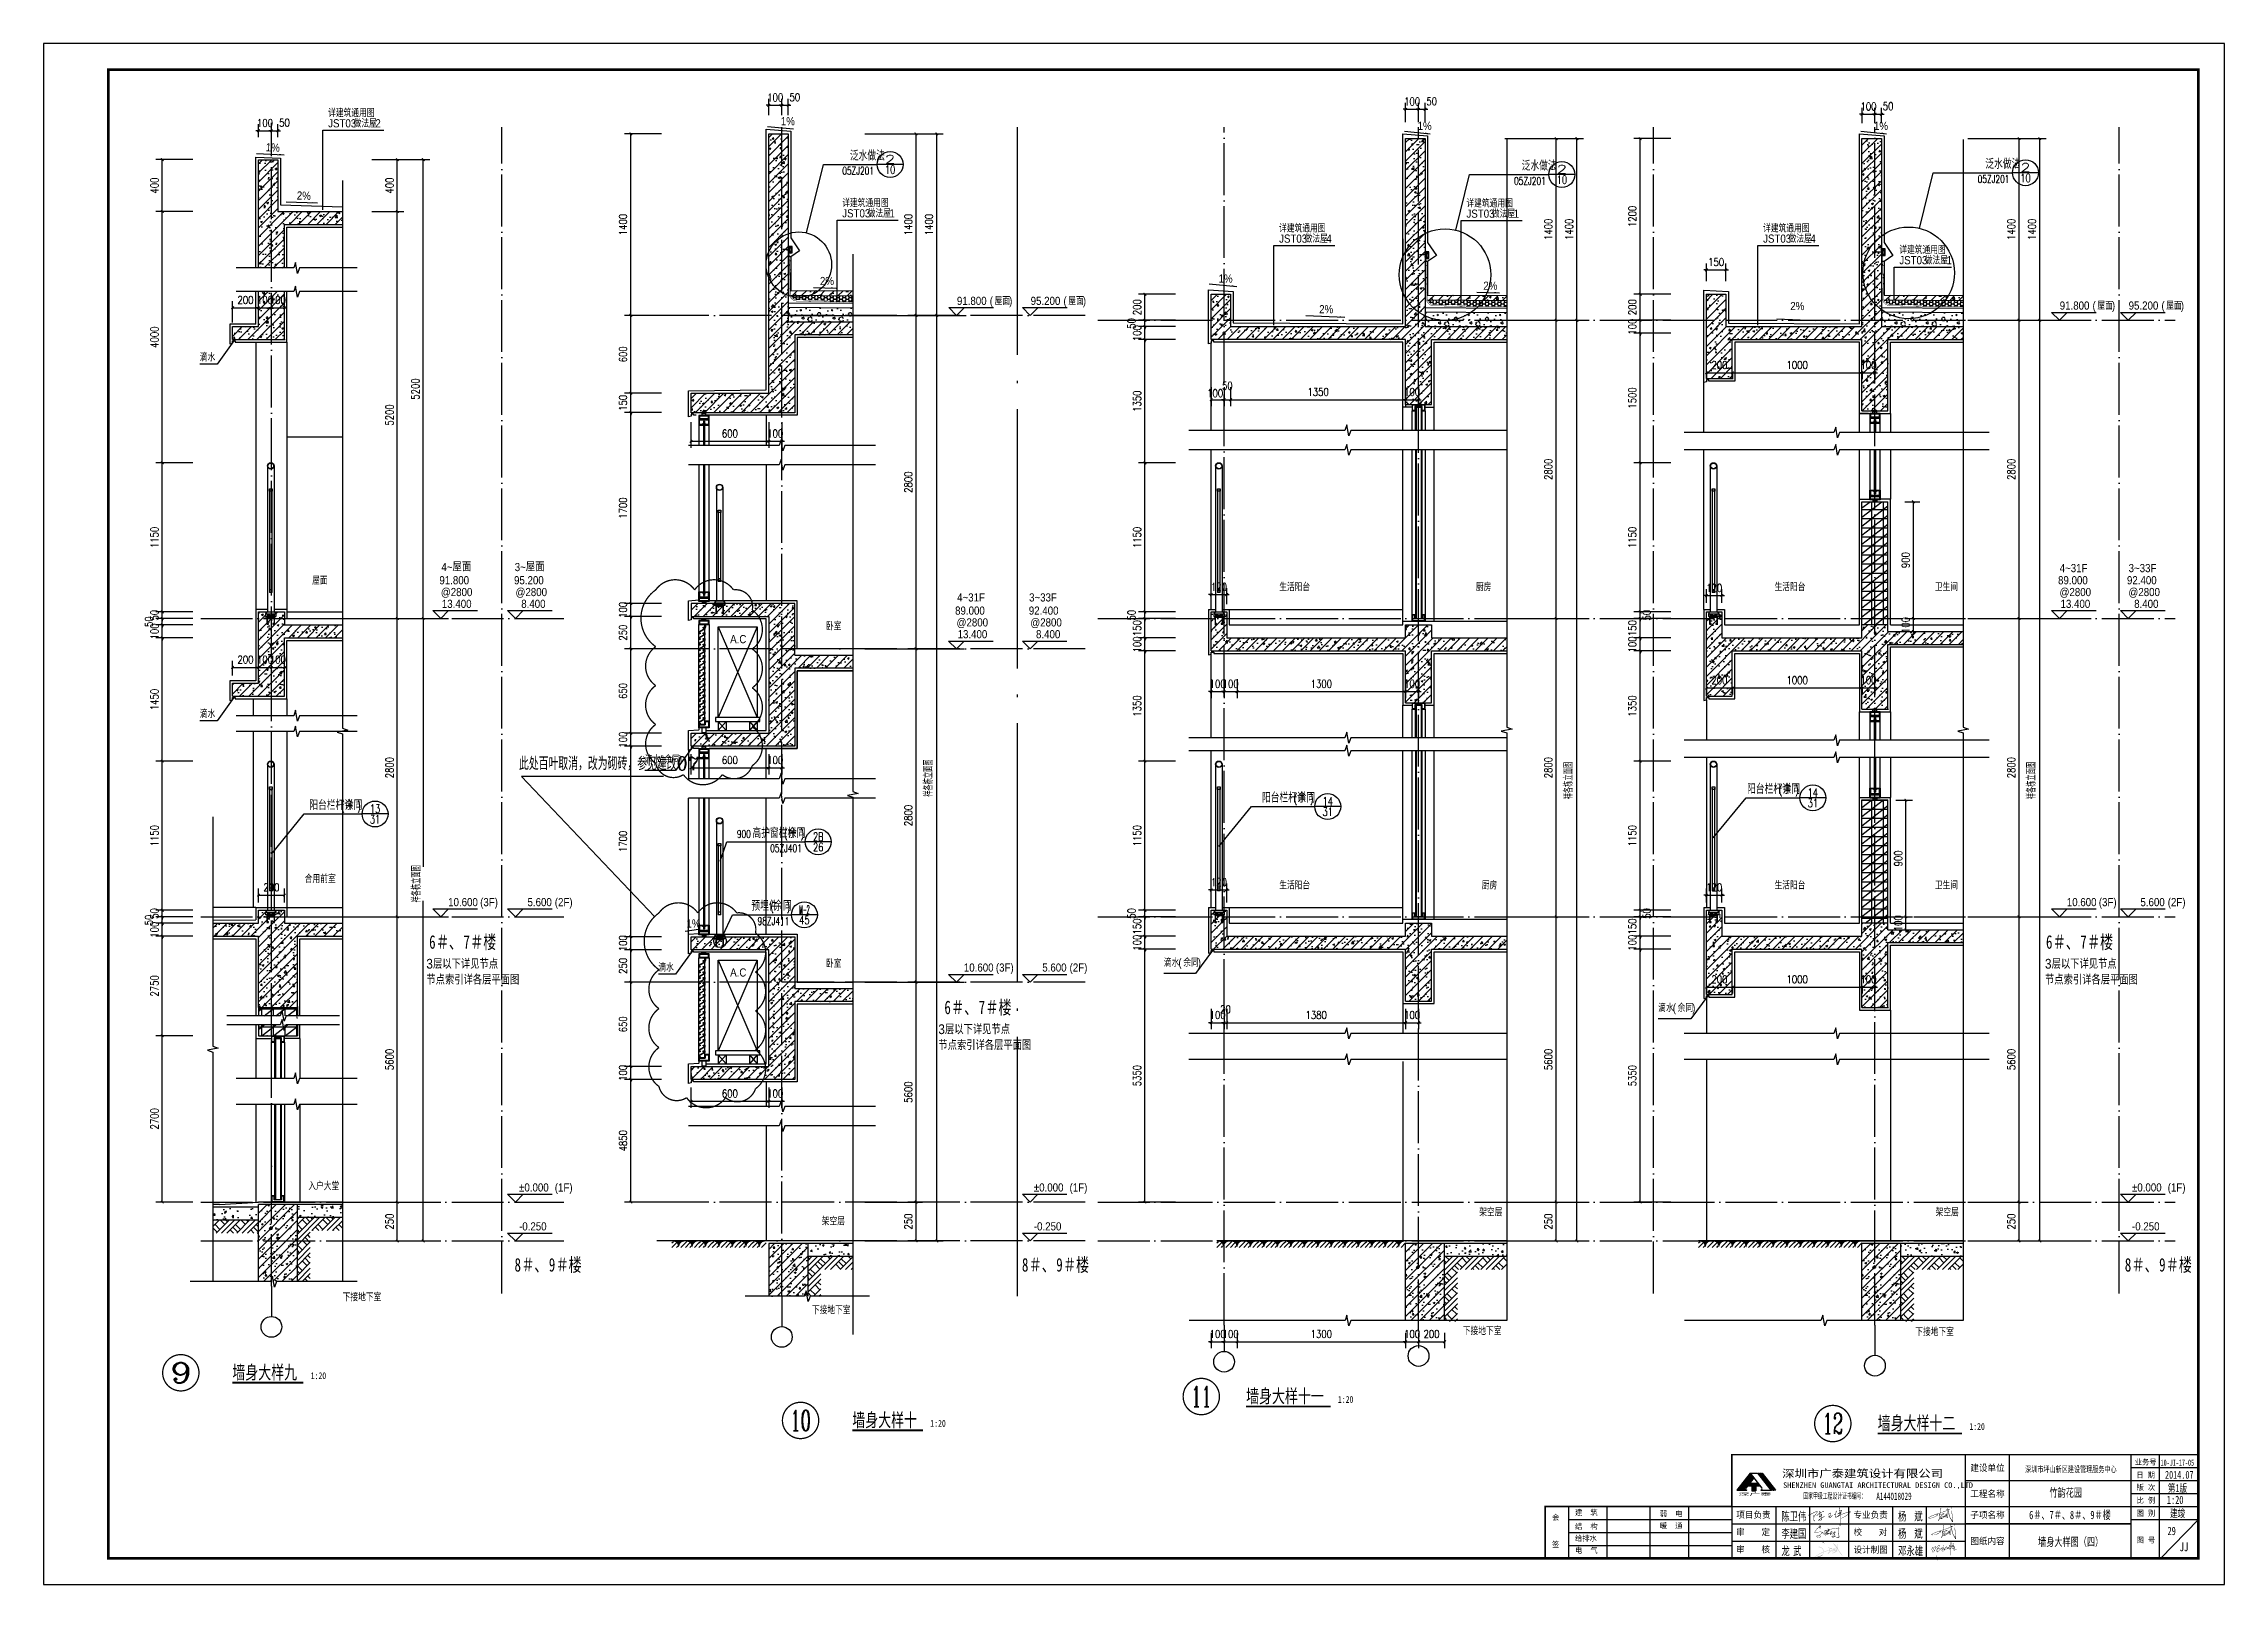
# Model space of a CAD drawing. Extents: x 718358 to 1668613, y -348838 to -159582.
# Drawn here: x 852048 to 868868, y -348838 to -336958 of the extents above; entities that cross this region are included whole.
import ezdxf
from ezdxf.enums import TextEntityAlignment as Align

# ---------------------------------------------------------------- set-up
doc = ezdxf.new("R2010")
doc.units = 0
doc.header["$LTSCALE"] = 1000
doc.linetypes.add('DASH', pattern=[0.35, 0.25, -0.1])
doc.linetypes.add('DOTE', pattern=[2.42, 2, -0.2, 0.02, -0.2])
for name, color, linetype in [('AXIS_TEXT', 7, 'Continuous'), ('PUB_TEXT', 10, 'Continuous'), ('变更', 6, 'Continuous'), ('图层1', 1, 'Continuous'), ('建-可见线', 7, 'Continuous'), ('建-图例填充', 251, 'Continuous'), ('建-图框', 4, 'Continuous'), ('建-墙体', 2, 'Continuous'), ('建-尺寸', 73, 'Continuous'), ('建-引出', 3, 'Continuous'), ('建-房间名', 7, 'Continuous'), ('建-标高', 3, 'Continuous'), ('建-楼梯-护栏', 163, 'Continuous'), ('建-空调及空调洞', 70, 'Continuous'), ('建-符号', 3, 'Continuous'), ('建-符号说明', 7, 'Continuous'), ('建-索引', 3, 'Continuous'), ('建-轮廓线', 7, 'Continuous'), ('建-轴标', 3, 'Continuous'), ('建-轴网', 14, 'DOTE'), ('建-门窗剖', 4, 'Continuous'), ('建-阳台', 5, 'Continuous')]:
    doc.layers.add(name, color=color, linetype=linetype)
doc.styles.add('-宋体', font='', dxfattribs={"width": 0.8})
doc.styles.add('_TCH_DIM', font='gt单线西文.shx', dxfattribs={"width": 0.8, "bigfont": 'gt单线中文.shx'})
doc.styles.add('_TCH_LABEL', font='COMPLEX', dxfattribs={"bigfont": 'GBCBIG'})
doc.styles.add('_TCH_SPACE', font='gt单线西文.shx', dxfattribs={"width": 0.8, "height": 5, "bigfont": 'gt单线中文.shx'})
doc.styles.add('COMPLEX', font='COMPLEX')
doc.styles.add('DIM_FONT', font='SIMPLEX.shx', dxfattribs={"width": 0.8, "bigfont": 'GBCBIG.shx'})
doc.styles.add('HT', font='simhei.ttf', dxfattribs={"width": 1.2})
doc.styles.add('单线字', font='', dxfattribs={"width": 0.7})
doc.styles.add('图框', font='')
doc.styles.add('黑体字', font='simhei.ttf', dxfattribs={"width": 0.7})
doc.styles.get('-宋体').set_extended_font_data('NSimSun')
doc.styles.get('单线字').set_extended_font_data('SimSun')
doc.styles.get('图框').set_extended_font_data('SimSun')
doc.dimstyles.new('DIMN20', dxfattribs={"dimscale": 0.2, "dimtxt": 300, "dimasz": 100, "dimexe": 250, "dimexo": 300, "dimgap": 150, "dimtad": 1, "dimdec": 0, "dimzin": 0, "dimdsep": 46, "dimtxsty": 'DIM_FONT', "dimblk": 'ARCHTICK', "dimcen": 0.09, "dimdle": 1, "dimclrt": 7, "dimazin": 2, "dimtfac": 1, "dimtdec": 0, "dimtix": 1, "dimtmove": 2, "dimatfit": 3, "dimldrblk": 'ARCHTICK', "dimfxl": 1, "dimtolj": 1, "dimtzin": 0, "dimarcsym": 0})
pattern_1 = [(45, (-8016.47, 637.905), (-35.355339, 35.355339), []), (50, (-8016.47, 637.9), (143.452037, -12.550427), [15, -165]), (355, (-8016.47, 637.9), (-27.750267, 150.438427), [12, -132]), (100.4514, (-8004.52, 636.86), (115.701876, 137.887908), [12.748038, -140.228422]), (46.1842, (-8016.47, 677.9), (213.44821, -33.103803), [22.5, -247.5]), (96.6356, (-7998.68, 675.15), (186.93254, 194.823574), [19.12206, -210.3426]), (351.1842, (-8016.47, 677.9), (186.93239, 194.82372), [18, -198]), (21, (-7996.47, 667.9), (119.38141, -80.523778), [15, -165]), (326, (-7996.47, 667.9), (48.663066, 145.03001), [12, -132]), (71.4514, (-7986.52, 661.2), (168.044526, 64.5061), [12.748038, -140.228422]), (37.5, (-8016.47, 637.905), (2.431971, 66.5787708), [0, -130.4, 0, -134, 0, -132.5]), (7.5, (-8016.47, 637.905), (52.6139075, 78.8823424), [0, -76.4, 0, -127.4, 0, -50.5]), (327.5, (-8061.07, 637.905), (106.7644872, -4.5109743), [0, -50, 0, -156, 0, -207]), (317.5, (-8081.07, 637.905), (116.637234, 20.020996), [0, -65, 0, -103.6, 0, -147])]
pattern_2 = [(45, (9459.32, 27725.87), (-79.478802, 79.478802), []), (45, (9501.32, 27725.87), (-79.478802, 79.478802), []), (45, (9543.32, 27725.87), (-79.478802, 79.478802), []), (135, (9459.32, 27725.87), (-79.478802, -79.478802), [53, -59.4]), (135, (9480.32, 27746.87), (-79.478802, -79.478802), [53, -59.4]), (135, (9501.32, 27767.87), (-79.478802, -79.478802), [53, -59.4])]
pattern_3 = [(50, (-8016.47, -66.24), (143.452037, -12.550427), [15, -165]), (355, (-8016.47, -66.24), (-27.750267, 150.438427), [12, -132]), (100.4514, (-8004.52, -67.29), (115.701876, 137.887908), [12.748038, -140.228422]), (46.1842, (-8016.47, -26.24), (213.44821, -33.103803), [22.5, -247.5]), (96.6356, (-7998.68, -29), (186.93254, 194.823574), [19.12206, -210.3426]), (351.1842, (-8016.47, -26.24), (186.93239, 194.82372), [18, -198]), (21, (-7996.47, -36.24), (119.38141, -80.523778), [15, -165]), (326, (-7996.47, -36.24), (48.663066, 145.03001), [12, -132]), (71.4514, (-7986.52, -42.95), (168.044526, 64.5061), [12.748038, -140.228422]), (37.5, (-8016.47, -66.24), (2.431971, 66.5787708), [0, -130.4, 0, -134, 0, -132.5]), (7.5, (-8016.47, -66.24), (52.6139075, 78.8823424), [0, -76.4, 0, -127.4, 0, -50.5]), (327.5, (-8061.07, -66.24), (106.7644872, -4.5109743), [0, -50, 0, -156, 0, -207]), (317.5, (-8081.07, -66.24), (116.637234, 20.020996), [0, -65, 0, -103.6, 0, -147])]
pattern_4 = [(45, (9673.443, 450.25), (-35.355339, 35.355339), []), (50, (9673.44, 450.25), (143.452037, -12.550427), [15, -165]), (355, (9673.44, 450.25), (-27.750267, 150.438427), [12, -132]), (100.4514, (9685.4, 449.2), (115.701876, 137.887908), [12.748038, -140.228422]), (46.1842, (9673.44, 490.25), (213.44821, -33.103803), [22.5, -247.5]), (96.6356, (9691.23, 487.5), (186.93254, 194.823574), [19.12206, -210.3426]), (351.1842, (9673.44, 490.25), (186.93239, 194.82372), [18, -198]), (21, (9693.44, 480.25), (119.38141, -80.523778), [15, -165]), (326, (9693.44, 480.25), (48.663066, 145.03001), [12, -132]), (71.4514, (9703.39, 473.54), (168.044526, 64.5061), [12.748038, -140.228422]), (37.5, (9673.443, 450.25), (2.431971, 66.5787708), [0, -130.4, 0, -134, 0, -132.5]), (7.5, (9673.44, 450.25), (52.6139075, 78.8823424), [0, -76.4, 0, -127.4, 0, -50.5]), (327.5, (9628.843, 450.25), (106.7644872, -4.5109743), [0, -50, 0, -156, 0, -207]), (317.5, (9608.84, 450.25), (116.637234, 20.020996), [0, -65, 0, -103.6, 0, -147])]
pattern_5 = [(45, (669.313, 481.51), (-35.355339, 35.355339), []), (50, (669.31, 481.51), (143.452037, -12.550427), [15, -165]), (355, (669.31, 481.51), (-27.750267, 150.438427), [12, -132]), (100.4514, (681.27, 480.47), (115.701876, 137.887908), [12.748038, -140.228422]), (46.1842, (669.31, 521.51), (213.44821, -33.103803), [22.5, -247.5]), (96.6356, (687.1, 518.75), (186.93254, 194.823574), [19.12206, -210.3426]), (351.1842, (669.31, 521.5), (186.93239, 194.82372), [18, -198]), (21, (689.31, 511.51), (119.38141, -80.523778), [15, -165]), (326, (689.31, 511.51), (48.663066, 145.03001), [12, -132]), (71.4514, (699.26, 504.8), (168.044526, 64.5061), [12.748038, -140.228422]), (37.5, (669.313, 481.51), (2.431971, 66.5787708), [0, -130.4, 0, -134, 0, -132.5]), (7.5, (669.31, 481.51), (52.6139075, 78.8823424), [0, -76.4, 0, -127.4, 0, -50.5]), (327.5, (624.713, 481.51), (106.7644872, -4.5109743), [0, -50, 0, -156, 0, -207]), (317.5, (604.71, 481.51), (116.637234, 20.020996), [0, -65, 0, -103.6, 0, -147])]
pattern_6 = [(45, (2788.844, 0), (-35.355339, 35.355339), []), (50, (2788.84, 0), (143.452037, -12.550427), [15, -165]), (355, (2788.84, 0), (-27.750267, 150.438427), [12, -132]), (100.4514, (2800.8, -1.05), (115.701876, 137.887908), [12.748038, -140.228422]), (46.1842, (2788.84, 40), (213.44821, -33.103803), [22.5, -247.5]), (96.6356, (2806.63, 37.24), (186.93254, 194.823574), [19.12206, -210.3426]), (351.1842, (2788.84, 40), (186.93239, 194.82372), [18, -198]), (21, (2808.84, 30), (119.38141, -80.523778), [15, -165]), (326, (2808.84, 30), (48.663066, 145.03001), [12, -132]), (71.4514, (2818.79, 23.29), (168.044526, 64.5061), [12.748038, -140.228422]), (37.5, (2788.844, 0), (2.431971, 66.5787708), [0, -130.4, 0, -134, 0, -132.5]), (7.5, (2788.844, 0), (52.6139075, 78.8823424), [0, -76.4, 0, -127.4, 0, -50.5]), (327.5, (2744.244, 0), (106.7644872, -4.5109743), [0, -50, 0, -156, 0, -207]), (317.5, (2724.24, 0), (116.637234, 20.020996), [0, -65, 0, -103.6, 0, -147])]
pattern_7 = [(0, (2788.844, 0), (0, 70), []), (37.875, (2868.844, 0), (-33.9230555, 43.6153314), []), (90, (2868.84, 0), (-90, 6e-15), [])]

msp = doc.modelspace()

# ---------------------------------------------------------------- texts
at = {"layer": 'PUB_TEXT', "style": '_TCH_LABEL'}
for s, height, width, p, p2 in [('9', 158.4, 1.5, (853026.9, -347285.3), (853185.3, -347285.3)), ('11', 158.39, 0.875, (860897.7, -347468.5), (861056.1, -347468.5)), ('10', 158.39, 0.724138, (857807.1, -347652.8), (857965.5, -347652.8)), ('12', 158.39, 0.724138, (865768.5, -347676.9), (865926.8, -347676.9))]:
    msp.add_text(s, height=height, dxfattribs=dict(at, width=width)).set_placement(p, p2, align=Align.FIT)
at = {"layer": '变更', "style": '_TCH_LABEL'}
msp.add_text('此处百叶取消，改为砌砖，参见建改07', height=101.277, dxfattribs=at).set_placement((855714.2, -342559.3))
at = {"layer": '建-图框'}
for s, height, style, width, p in [('深圳市广泰建筑设计有限公司 ', 59.31, '-宋体', 1.18025, (865456.8, -348012.6)), ('深广泰 ', 20.64, '-宋体', 3, (865119.9, -348152.7)), ('SHENZHEN GUANGTAI ARCHITECTURAL DESIGN CO.,LTD', 42.364, '-宋体', 0.920595, (865464.4, -348093.4)), ('国家甲级工程设计证书编号：', 45.188, 'HT', 0.590125, (865620.6, -348178)), ('A144018029', 56.49, 'HT', 0.590125, (866183.4, -348185.9))]:
    msp.add_text(s, height=height, dxfattribs=dict(at, style=style, width=width)).set_placement(p)
at = {"layer": '建-图框', "style": '图框', "oblique": 360, "width": 0.9442}
for s, p in [('建设单位', (867041, -347937.6)), ('工程名称', (867041, -348137.6)), ('子项名称', (867041, -348300.1)), ('图纸内容', (867041, -348501.3))]:
    msp.add_text(s, height=50, rotation=0, dxfattribs=at).set_placement(p, align=Align.MIDDLE)
for s, p in [('业务号', (868260.6, -347915.3)), ('日 期', (868260.6, -348015.3)), ('版 次', (868262.6, -348110.5)), ('比 例', (868262.6, -348210.7)), ('图 别', (868262.6, -348310)), ('图 号', (868262.4, -348517.2))]:
    msp.add_text(s, height=42.39, rotation=0, dxfattribs=at).set_placement(p, align=Align.CENTER)
at = {"layer": '建-图框', "color": 40, "style": '单线字'}
for s, height, width, p in [('10-JI-17-05', 48, 0.6, (868375.9, -347922.9)), ('1:20', 64, 0.7, (868424, -348218)), ('第1版', 60, 0.7, (868431.2, -348125.7)), ('陈卫伟', 65.51, 0.7, (865451.2, -348346)), ('杨', 65.5, 0.7, (866351.2, -348346)), ('斌', 65.5, 0.7, (866476.2, -348346)), ('6＃、7＃、8＃、9＃楼', 64, 0.7, (867361.9, -348334.4)), ('建竣', 60, 0.7, (868448.9, -348319.8)), ('李建国', 65.51, 0.7, (865451.2, -348479.3)), ('杨', 65.5, 0.7, (866351.2, -348479.3)), ('斌', 65.5, 0.7, (866476.2, -348479.3)), ('墙身大样图（四）', 64, 0.7, (867431, -348541.7)), ('29', 64, 0.7, (868429.3, -348457.4)), ('龙', 65.5, 0.7, (865451.2, -348612.7)), ('武', 65.5, 0.7, (865541.7, -348612.7)), ('邓永雄', 65.51, 0.7, (866351.2, -348612.7))]:
    msp.add_text(s, height=height, dxfattribs=dict(at, width=width)).set_placement(p)
at = {"layer": '建-图框', "style": '图框', "oblique": 360, "width": 0.9442}
for s, height, p in [('会', 42.4, (863682.2, -348342)), ('建  筑', 42.39, (863859.4, -348304.8)), ('弱  电', 42.39, (864513.6, -348313.2)), ('项目负责', 50, (865103.5, -348326)), ('专业负责', 50, (866007.4, -348326.8)), ('签', 42.4, (863682.2, -348550.4)), ('结  构', 42.39, (863859.4, -348412.2)), ('给排水', 42.39, (863859.4, -348502.9)), ('暖  通', 42.39, (864513.6, -348405.9)), ('审    定', 50, (865102.3, -348460.1)), ('校    对', 50, (866007.4, -348459.1)), ('电  气', 42.39, (863859.4, -348596.1)), ('审    核', 50, (865102.3, -348592.6)), ('设计制图', 50, (866007.4, -348594.9))]:
    msp.add_text(s, height=height, rotation=0, dxfattribs=at).set_placement(p)
at = {"layer": '建-引出', "style": '_TCH_DIM'}
for s, height, width, p in [('JST03', 63, 0.888889, (854242.5, -337603.5)), ('详建筑通用图', 57.32, 0.8, (854242.5, -337523.5)), ('做法屋', 57.32, 0.8, (854438.8, -337603.5)), ('2', 63, 0.888889, (854606.8, -337603.5)), ('JST03', 63, 0.888889, (858207.5, -338297.5)), ('详建筑通用图', 57.32, 0.8, (858207.5, -338217.5)), ('做法屋', 57.32, 0.8, (858403.8, -338297.5)), ('1', 63, 0.888889, (858571.8, -338297.5)), ('JST03', 63, 0.888889, (863022, -338300.1)), ('详建筑通用图', 57.32, 0.8, (863022, -338220.1)), ('做法屋', 57.32, 0.8, (863218.3, -338300.1)), ('1', 63, 0.888889, (863386.3, -338300.1)), ('详建筑通用图', 57.32, 0.8, (861577, -338412.5)), ('详建筑通用图', 57.32, 0.8, (865310.1, -338412.5)), ('JST03', 63, 0.888889, (861577, -338492.5)), ('做法屋', 57.32, 0.8, (861773.3, -338492.5)), ('4', 63, 0.888889, (861941.3, -338492.5)), ('JST03', 63, 0.888889, (865310.1, -338492.5)), ('做法屋', 57.32, 0.8, (865506.4, -338492.5)), ('4', 63, 0.888889, (865674.4, -338492.5)), ('详建筑通用图', 57.32, 0.8, (866360.6, -338579)), ('JST03', 63, 0.888889, (866360.6, -338659)), ('做法屋', 57.32, 0.8, (866556.9, -338659)), ('1', 63, 0.888889, (866724.9, -338659)), ('滴水', 57.32, 0.8, (853253, -339407.2)), ('滴水', 57.32, 0.8, (853253, -342157.2)), ('滴水', 57.32, 0.8, (856686.2, -342508.3)), ('(', 63, 0.888889, (856798.2, -342508.3)), ('余同', 57.32, 0.8, (856835.6, -342508.3)), (')', 63, 0.888889, (856947.6, -342508.3)), ('滴水', 57.32, 0.8, (856789.4, -344111.6)), ('滴水', 57.32, 0.8, (860688.6, -344074.2)), ('(', 63, 0.888889, (860800.6, -344074.2)), ('余同', 57.32, 0.8, (860837.9, -344074.2)), (')', 63, 0.888889, (860949.9, -344074.2)), ('滴水', 57.32, 0.8, (864501.4, -344424.2)), ('(', 63, 0.888889, (864613.4, -344424.2)), ('余同', 57.32, 0.8, (864650.7, -344424.2)), (')', 63, 0.888889, (864762.7, -344424.2))]:
    msp.add_text(s, height=height, dxfattribs=dict(at, width=width)).set_placement(p)
at = {"layer": '建-房间名', "style": '_TCH_SPACE', "width": 0.8}
for s, p in [('屋面', (854118.7, -341128.5)), ('生活阳台', (861578.2, -341178.5)), ('厨房', (863094.9, -341178.5)), ('生活阳台', (865398.3, -341178.5)), ('卫生间', (866634.3, -341178.5)), ('卧室', (858081.9, -341480.3)), ('合用前室', (854062.4, -343428.5)), ('生活阳台', (861578.2, -343478.5)), ('厨房', (863139.8, -343478.5)), ('生活阳台', (865398.3, -343478.5)), ('卫生间', (866634.3, -343478.5)), ('卧室', (858081.9, -344081.2)), ('入户大堂', (854089.2, -345797.5)), ('架空层', (863120.5, -345998.5)), ('架空层', (866640.6, -345998.5)), ('架空层', (858049.7, -346068.4)), ('下接地下室', (854354.1, -346654.1)), ('下接地下室', (857973.7, -346753.4)), ('下接地下室', (862993.9, -346914.6)), ('下接地下室', (866483.7, -346921.9))]:
    msp.add_text(s, height=57.32, dxfattribs=at).set_placement(p)
at = {"layer": '建-标高', "style": '_TCH_DIM'}
for s, height, width, p in [('91.800', 63, 0.888889, (859092.1, -338972.4)), ('(', 63, 0.888889, (859345.3, -338972.4)), ('屋面', 57.32, 0.8, (859382.6, -338972.4)), (')', 63, 0.888889, (859494.6, -338972.4)), ('95.200', 63, 0.888889, (859660.7, -338972.4)), ('(', 63, 0.888889, (859913.9, -338972.4)), ('屋面', 57.32, 0.8, (859951.2, -338972.4)), (')', 63, 0.888889, (860063.2, -338972.4)), ('91.800', 63, 0.888889, (867597.8, -339008.6)), ('(', 63, 0.888889, (867851, -339008.6)), ('屋面', 57.32, 0.8, (867888.3, -339008.6)), (')', 63, 0.888889, (868000.3, -339008.6)), ('95.200', 63, 0.888889, (868129.3, -339008.6)), ('(', 63, 0.888889, (868382.5, -339008.6)), ('屋面', 57.32, 0.8, (868419.8, -339008.6)), (')', 63, 0.888889, (868531.8, -339008.6)), ('91.800', 63, 0.888889, (855100.3, -341126.6)), ('95.200', 63, 0.888889, (855676.2, -341126.6)), ('89.000', 63, 0.888889, (867585, -341126.6)), ('92.400', 63, 0.888889, (868116.5, -341126.6)), ('@2800', 63, 0.888889, (855112.1, -341217.6)), ('13.400', 63, 0.888889, (855119.5, -341308.6)), ('@2800', 63, 0.888889, (855687.9, -341217.6)), ('8.400', 63, 0.888889, (855731.7, -341308.6)), ('@2800', 63, 0.888889, (867596.7, -341217.6)), ('13.400', 63, 0.888889, (867604.2, -341308.6)), ('@2800', 63, 0.888889, (868128.2, -341217.6)), ('8.400', 63, 0.888889, (868172, -341308.6)), ('89.000', 63, 0.888889, (859078, -341360.7)), ('@2800', 63, 0.888889, (859089.7, -341451.7)), ('92.400', 63, 0.888889, (859646.6, -341360.7)), ('@2800', 63, 0.888889, (859658.4, -341451.7)), ('13.400', 63, 0.888889, (859097.2, -341542.7)), ('8.400', 63, 0.888889, (859702.1, -341542.7)), ('10.600', 63, 0.888889, (855168, -343608.6)), ('(3F)', 63, 0.888889, (855414.8, -343608.6)), ('5.600', 63, 0.888889, (855780.1, -343608.6)), ('(2F)', 63, 0.888889, (855990.6, -343608.6)), ('10.600', 63, 0.888889, (867652.6, -343608.6)), ('(3F)', 63, 0.888889, (867899.4, -343608.6)), ('5.600', 63, 0.888889, (868220.4, -343608.6)), ('(2F)', 63, 0.888889, (868430.9, -343608.6)), ('10.600', 63, 0.888889, (859145.6, -344113)), ('(3F)', 63, 0.888889, (859392.4, -344113)), ('5.600', 63, 0.888889, (859750.5, -344113)), ('(2F)', 63, 0.888889, (859961, -344113)), ('%%P0.000', 63, 0.888889, (855715, -345808.6)), ('(1F)', 63, 0.888889, (855990.6, -345808.6)), ('%%P0.000', 63, 0.888889, (859685.4, -345808.6)), ('(1F)', 63, 0.888889, (859961, -345808.6)), ('%%P0.000', 63, 0.888889, (868155.3, -345808.6)), ('(1F)', 63, 0.888889, (868430.9, -345808.6)), ('-0.250', 63, 0.888889, (855715, -346108.6)), ('-0.250', 63, 0.888889, (859685.4, -346108.6)), ('-0.250', 63, 0.888889, (868155.3, -346108.6))]:
    msp.add_text(s, height=height, dxfattribs=dict(at, width=width)).set_placement(p)
at = {"layer": '建-符号', "style": '_TCH_DIM', "width": 0.888889}
for s, p in [('1%', (857733.8, -337587.3)), ('1%', (862645.2, -337623.5)), ('1%', (866165.3, -337623.5)), ('1%', (861110.1, -338800.6)), ('2%', (858035.8, -338819.5)), ('2%', (863152.2, -338855.7)), ('2%', (861886, -339036.8)), ('2%', (865519.6, -339012.4)), ('1%', (857006.1, -343773.3))]:
    msp.add_text(s, height=63, dxfattribs=at).set_placement(p)
for s, rotation, p in [('1%', 357.68663, (853760.4, -337787.5)), ('2%', 357.84347, (853999.6, -338159.3))]:
    msp.add_text(s, height=63, rotation=rotation, dxfattribs=at).set_placement(p)
at = {"layer": '建-符号', "color": 7, "style": '黑体字', "width": 0.7}
for s, height, p in [('6', 104.6, (855021.4, -343936.4, 0)), ('＃、', 104.56, (855074.3, -343936.4, 0)), ('7', 104.6, (855286, -343936.4, 0)), ('＃楼', 104.56, (855339, -343936.4, 0)), ('6', 104.6, (867491.8, -343936.4, 0)), ('＃、', 104.56, (867544.7, -343936.4, 0)), ('7', 104.6, (867756.4, -343936.4, 0)), ('＃楼', 104.56, (867809.4, -343936.4, 0)), ('6', 104.6, (858995.3, -344440.8, 0)), ('＃、', 104.56, (859048.2, -344440.8, 0)), ('7', 104.6, (859260, -344440.8, 0)), ('＃楼', 104.56, (859312.9, -344440.8, 0)), ('8', 104.6, (855679.9, -346425.7, 0)), ('＃、', 104.56, (855732.8, -346425.7, 0)), ('9', 104.6, (855944.5, -346425.7, 0)), ('＃楼', 104.56, (855997.5, -346425.7, 0)), ('8', 104.6, (859593.5, -346425.7, 0)), ('＃、', 104.56, (859646.5, -346425.7, 0)), ('9', 104.6, (859858.2, -346425.7, 0)), ('＃楼', 104.56, (859911.1, -346425.7, 0)), ('8', 104.6, (868099.8, -346425.7, 0)), ('＃、', 104.56, (868152.7, -346425.7, 0)), ('9', 104.6, (868364.4, -346425.7, 0)), ('＃楼', 104.56, (868417.4, -346425.7, 0))]:
    msp.add_text(s, height=height, dxfattribs=at).set_placement(p)
at = {"layer": '建-符号说明'}
for s, height, style, width, p in [('4~屋面', 63, '_TCH_DIM', 0.888889, (855115.9, -341025)), ('3~屋面', 63, '_TCH_DIM', 0.888889, (855681.5, -341025)), ('4~31F', 63, '_TCH_DIM', 0.888889, (867597.5, -341033.1)), ('3~33F', 63, '_TCH_DIM', 0.888889, (868129.1, -341033.1)), ('4~31F', 63, '_TCH_DIM', 0.888889, (859093.6, -341259.1)), ('3~33F', 63, '_TCH_DIM', 0.888889, (859648.7, -341259.1)), ('节点索引详各层平面图', 68.9, '_TCH_DIM', 0.8, (855000, -344211.8)), ('3', 75.7, '_TCH_DIM', 0.888889, (855000, -344090.3)), ('层以下详见节点', 68.9, '_TCH_DIM', 0.8, (855051.3, -344090.3)), ('节点索引详各层平面图', 68.9, '_TCH_DIM', 0.8, (867484.3, -344211.8)), ('3', 75.7, '_TCH_DIM', 0.888889, (867484.3, -344090.3)), ('层以下详见节点', 68.9, '_TCH_DIM', 0.8, (867535.6, -344090.3)), ('节点索引详各层平面图', 68.9, '_TCH_DIM', 0.8, (858948.9, -344716.3)), ('3', 75.7, '_TCH_DIM', 0.888889, (858948.9, -344594.8)), ('层以下详见节点', 68.9, '_TCH_DIM', 0.8, (859000.1, -344594.8)), ('墙身大样九', 104.56, '黑体字', 0.7, (853503.6, -347254.7, 0)), ('1:20', 52.28, '黑体字', 0.7, (854107.8, -347254.7, 0)), ('墙身大样十一', 104.56, '黑体字', 0.7, (861322.5, -347437.9, 0)), ('1:20', 52.28, '黑体字', 0.7, (862030.5, -347437.9, 0)), ('墙身大样十', 104.56, '黑体字', 0.7, (858285.1, -347622.2, 0)), ('1:20', 52.28, '黑体字', 0.7, (858886.8, -347622.2, 0)), ('墙身大样十二', 104.56, '黑体字', 0.7, (866193.7, -347646.3, 0)), ('1:20', 52.28, '黑体字', 0.7, (866900.8, -347646.3, 0))]:
    msp.add_text(s, height=height, dxfattribs=dict(at, style=style, width=width)).set_placement(p)
at = {"layer": '建-索引', "style": '_TCH_LABEL', "width": 0.705882}
for s, p in [('05ZJ201', (858207.8, -337968)), ('05ZJ201', (863389.2, -338045.7)), ('05ZJ201', (866965.1, -338031.7)), ('(', (861690.7, -342808.8)), (')', (861817, -342808.8)), ('(', (865432.6, -342742)), (')', (865558.9, -342742)), ('(', (854342.9, -342866.5)), (')', (854469.2, -342866.5)), ('900', (857395.1, -343081.2)), ('(', (857760.9, -343081.2)), (')', (857887.2, -343081.2)), ('05ZJ401', (857651.2, -343191.2)), ('(', (857654.3, -343642.8)), (')', (857780.6, -343642.8)), ('98ZJ411', (857554.6, -343753.5))]:
    msp.add_text(s, height=59.5, dxfattribs=at).set_placement(p)
at = {"layer": '建-索引', "style": '_TCH_LABEL'}
for s, p in [('泛水做法', (858266.7, -337858.4)), ('泛水做法', (863448, -337936.1)), ('泛水做法', (867024, -337922.1)), ('余同', (854370.9, -342866.5)), ('阳台栏杆详', (861444.9, -342808.8)), ('余同', (861718.7, -342808.8)), ('阳台栏杆详', (865186.8, -342742)), ('余同', (865460.6, -342742)), ('阳台栏杆详', (854097.2, -342866.5)), ('高护窗栏杆', (857515.1, -343081.2)), ('余同', (857788.9, -343081.2)), ('预埋件', (857506.8, -343642.8)), ('余同', (857682.3, -343642.8))]:
    msp.add_text(s, height=67.52, dxfattribs=at).set_placement(p)
for s, width, p, p2 in [('2', 1.875, (858536.6, -337881.1), (858617.1, -337881.1)), ('10', 0.905172, (858536.6, -337961.6), (858617.1, -337961.6)), ('2', 1.875, (863717.9, -337958.8), (863798.4, -337958.8)), ('2', 1.875, (867293.9, -337944.9), (867374.4, -337944.9)), ('10', 0.905172, (863717.9, -338039.3), (863798.4, -338039.3)), ('10', 0.905172, (867293.9, -338025.3), (867374.4, -338025.3)), ('14', 0.846774, (861911.7, -342831.9), (861992.2, -342831.9)), ('31', 0.9375, (865653.6, -342845.6), (865734.1, -342845.6)), ('14', 0.846774, (865653.6, -342765.1), (865734.1, -342765.1)), ('31', 0.9375, (854564, -342970.1), (854644.5, -342970.1)), ('13', 0.905172, (854564, -342889.6), (854644.5, -342889.6)), ('31', 0.9375, (861911.7, -342912.4), (861992.2, -342912.4)), ('2B', 0.709459, (857981.9, -343104.3), (858062.4, -343104.3)), ('26', 0.772059, (857981.9, -343184.8), (858062.4, -343184.8)), ('M-2', 0.403846, (857875.3, -343666.6), (857955.8, -343666.6)), ('45', 0.75, (857875.3, -343747.1), (857955.8, -343747.1))]:
    msp.add_text(s, height=64.4, dxfattribs=dict(at, width=width)).set_placement(p, p2, align=Align.FIT)

# ---------------------------------------------------------------- blocks, each defined once
blk = doc.blocks.new('ghgdfsdsa')
at = {"layer": '建-楼梯-护栏'}
for p, q in [((915645, -350305), (915645, -351430)), ((915695, -350305), (915695, -351430)), ((915660, -350490), (915660, -351280)), ((915680, -351280), (915680, -350490)), ((915680, -351260), (915660, -351260)), ((915680, -351280), (915660, -351280)), ((915640, -351430), (915630, -351445)), ((915630, -351445), (915630, -351465)), ((915630, -351445), (915710, -351445)), ((915710, -351465), (915630, -351465)), ((915640, -351430), (915700, -351430)), ((915645, -351445), (915645, -351465)), ((915645, -351450), (915645, -351455)), ((915645, -351460), (915645, -351465)), ((915650, -351449), (915650, -351465)), ((915655, -351452), (915655, -351465)), ((915660, -351454), (915660, -351465)), ((915665, -351455), (915665, -351465)), ((915670, -351455), (915670, -351465)), ((915675, -351455), (915675, -351465)), ((915680, -351454), (915680, -351465)), ((915685, -351452), (915685, -351465)), ((915690, -351449), (915690, -351465)), ((915695, -351445), (915695, -351465)), ((915695, -351450), (915695, -351455)), ((915695, -351460), (915695, -351465)), ((915700, -351430), (915710, -351445)), ((915710, -351445), (915710, -351465))]:
    blk.add_line(p, q, dxfattribs=at)
for points in [[(915660, -350480), (915680, -350480), (915680, -350500), (915660, -350500)], [(915687, -351525), (915700, -351525), (915700, -351465), (915640, -351465), (915640, -351525), (915652, -351525), (915652, -351520), (915645, -351520), (915645, -351470), (915695, -351470), (915695, -351520), (915687, -351520)]]:
    blk.add_lwpolyline(points, close=True, dxfattribs=at)
for radius in [25, 22]:
    blk.add_circle((915670, -350305), radius, dxfattribs=at)
blk = doc.blocks.new('ghgdfd')
at = {"layer": '建-门窗剖'}
for p, q in [((916915, -351380), (916915, -350130)), ((916940, -350130), (916940, -351380)), ((916946, -350130), (916946, -351410)), ((916984, -350130), (916984, -351410)), ((916990, -350130), (916990, -351380)), ((917015, -350130), (917015, -351380))]:
    blk.add_line(p, q, dxfattribs=at)
blk.add_lwpolyline([(916915, -351430), (916915, -351380), (916920, -351380), (916920, -351380), (916940, -351380), (916940, -351410), (916990, -351410), (916990, -351380), (917010, -351380), (917010, -351380), (917015, -351380), (917015, -351430)], dxfattribs=at)
blk.add_lwpolyline([(916936, -351384), (916919, -351384), (916919, -351426), (917011, -351426), (917011, -351384), (916994, -351384), (916994, -351414), (916936, -351414)], close=True, dxfattribs=at)
blk = doc.blocks.new('d')
at = {"layer": '建-可见线', "color": 1, "ltscale": 0.0001}
for p in [(463200, 75060), (463200, 75056)]:
    blk.add_line(p, (463148, 75058), dxfattribs=at)
at = {"layer": '建-可见线', "color": 1}
for points in [[(463190, 75037), (463190, 75032), (463220, 75032), (463220, 75082), (463190, 75082), (463190, 75077), (463215, 75077), (463215, 75037)], [(463200, 75064), (463202, 75064), (463202, 75052), (463200, 75052)]]:
    blk.add_lwpolyline(points, close=True, dxfattribs=at)
blk.add_lwpolyline([(463199, 75050, 0.414214), (463204, 75045), (463212, 75045), (463212, 75040), (463191, 75040), (463191, 75045), (463191, 75045, 0.414214), (463194, 75048), (463194, 75065, 0.414214), (463191, 75068), (463191, 75068), (463191, 75073), (463212, 75073), (463212, 75068), (463204, 75068, 0.414214), (463199, 75063)], format="xyb", close=True, dxfattribs=at)
blk = doc.blocks.new('ghfdss')
at = {"layer": '建-门窗剖'}
for p, q in [((852929, -341810), (852929, -340540)), ((852954, -340540), (852954, -341810)), ((852960, -340540), (852960, -341840)), ((852998, -340540), (852998, -341840)), ((853004, -340540), (853004, -341810)), ((853029, -340540), (853029, -341810))]:
    blk.add_line(p, q, dxfattribs=at)
blk.add_lwpolyline([(852929, -341860), (852929, -341810), (852934, -341810), (852934, -341810), (852954, -341810), (852954, -341840), (853004, -341840), (853004, -341810), (853024, -341810), (853024, -341810), (853029, -341810), (853029, -341860)], dxfattribs=at)
blk.add_lwpolyline([(852950, -341814), (852933, -341814), (852933, -341856), (853025, -341856), (853025, -341814), (853008, -341814), (853008, -341844), (852950, -341844)], close=True, dxfattribs=at)
blk = doc.blocks.new('erff')
at = {"layer": '建-门窗剖'}
for p, q in [((462192, 68442), (462192, 68454)), ((462192, 68449), (462222, 68449)), ((462217, 68412), (462217, 68392)), ((462217, 68392), (462221, 68392)), ((462221, 68392), (462221, 68412)), ((462222, 68442), (462222, 68454))]:
    blk.add_line(p, q, dxfattribs=at)
blk.add_lwpolyline([(462221, 68412), (462247, 68412), (462247, 68442), (462167, 68442), (462167, 68412), (462217, 68412)], dxfattribs=at)
blk.add_lwpolyline([(462172, 68417), (462242, 68417), (462242, 68437), (462172, 68437)], close=True, dxfattribs=at)
blk = doc.blocks.new('edffd')
at = {"layer": '建-门窗剖'}
for p, q in [((462167, 66194), (462167, 66224)), ((462167, 66224), (462212, 66224)), ((462247, 66194), (462167, 66194)), ((462172, 66199), (462172, 66219)), ((462172, 66219), (462217, 66219)), ((462242, 66199), (462172, 66199)), ((462192, 66194), (462192, 66154)), ((462192, 66159), (462222, 66159)), ((462212, 66249), (462247, 66249)), ((462212, 66249), (462212, 66224)), ((462217, 66244), (462242, 66244)), ((462217, 66244), (462217, 66219)), ((462222, 66194), (462222, 66154)), ((462242, 66244), (462242, 66199)), ((462247, 66249), (462247, 66194))]:
    blk.add_line(p, q, dxfattribs=at)
blk = doc.blocks.new('fggdwyhtgfs')
at = {"layer": '建-门窗剖'}
for p, q in [((888171, -347144), (888171, -346377)), ((888216, -347119), (888216, -346377)), ((888251, -346377), (888251, -347119))]:
    blk.add_line(p, q, dxfattribs=at)
for points in [[(888205, -346398), (888216, -346398), (888216, -346412), (888174, -346436), (888174, -346445), (888179, -346445), (888179, -346442), (888182, -346442), (888182, -346448), (888171, -346448), (888171, -346434), (888213, -346410), (888213, -346401), (888208, -346401), (888208, -346404), (888205, -346404)], [(888205, -346442), (888216, -346442), (888216, -346455), (888174, -346480), (888174, -346488), (888179, -346488), (888179, -346485), (888182, -346485), (888182, -346491), (888171, -346491), (888171, -346478), (888213, -346454), (888213, -346445), (888208, -346445), (888208, -346448), (888205, -346448)], [(888205, -346485), (888216, -346485), (888216, -346499), (888174, -346523), (888174, -346532), (888179, -346532), (888179, -346529), (888182, -346529), (888182, -346535), (888171, -346535), (888171, -346521), (888213, -346497), (888213, -346488), (888208, -346488), (888208, -346491), (888205, -346491)], [(888205, -346529), (888216, -346529), (888216, -346542), (888174, -346567), (888174, -346575), (888179, -346575), (888179, -346572), (888182, -346572), (888182, -346578), (888171, -346578), (888171, -346565), (888213, -346541), (888213, -346532), (888208, -346532), (888208, -346535), (888205, -346535)], [(888205, -346572), (888216, -346572), (888216, -346586), (888174, -346610), (888174, -346619), (888179, -346619), (888179, -346616), (888182, -346616), (888182, -346622), (888171, -346622), (888171, -346608), (888213, -346584), (888213, -346575), (888208, -346575), (888208, -346578), (888205, -346578)], [(888205, -346616), (888216, -346616), (888216, -346629), (888174, -346653), (888174, -346662), (888179, -346662), (888179, -346659), (888182, -346659), (888182, -346665), (888171, -346665), (888171, -346652), (888213, -346627), (888213, -346619), (888208, -346619), (888208, -346622), (888205, -346622)], [(888205, -346659), (888216, -346659), (888216, -346673), (888174, -346697), (888174, -346706), (888179, -346706), (888179, -346703), (888182, -346703), (888182, -346709), (888171, -346709), (888171, -346695), (888213, -346671), (888213, -346662), (888208, -346662), (888208, -346665), (888205, -346665)], [(888205, -346703), (888216, -346703), (888216, -346716), (888174, -346740), (888174, -346749), (888179, -346749), (888179, -346746), (888182, -346746), (888182, -346752), (888171, -346752), (888171, -346739), (888213, -346714), (888213, -346706), (888208, -346706), (888208, -346709), (888205, -346709)], [(888205, -346746), (888216, -346746), (888216, -346760), (888174, -346784), (888174, -346792), (888179, -346792), (888179, -346789), (888182, -346789), (888182, -346795), (888171, -346795), (888171, -346782), (888213, -346758), (888213, -346749), (888208, -346749), (888208, -346752), (888205, -346752)], [(888205, -346789), (888216, -346789), (888216, -346803), (888174, -346827), (888174, -346836), (888179, -346836), (888179, -346833), (888182, -346833), (888182, -346839), (888171, -346839), (888171, -346825), (888213, -346801), (888213, -346792), (888208, -346792), (888208, -346795), (888205, -346795)], [(888205, -346833), (888216, -346833), (888216, -346846), (888174, -346871), (888174, -346879), (888179, -346879), (888179, -346876), (888182, -346876), (888182, -346882), (888171, -346882), (888171, -346869), (888213, -346845), (888213, -346836), (888208, -346836), (888208, -346839), (888205, -346839)], [(888205, -346876), (888216, -346876), (888216, -346890), (888174, -346914), (888174, -346923), (888179, -346923), (888179, -346920), (888182, -346920), (888182, -346926), (888171, -346926), (888171, -346912), (888213, -346888), (888213, -346879), (888208, -346879), (888208, -346882), (888205, -346882)], [(888205, -346920), (888216, -346920), (888216, -346933), (888174, -346958), (888174, -346966), (888179, -346966), (888179, -346963), (888182, -346963), (888182, -346969), (888171, -346969), (888171, -346956), (888213, -346932), (888213, -346923), (888208, -346923), (888208, -346926), (888205, -346926)], [(888205, -346963), (888216, -346963), (888216, -346977), (888174, -347001), (888174, -347010), (888179, -347010), (888179, -347007), (888182, -347007), (888182, -347013), (888171, -347013), (888171, -346999), (888213, -346975), (888213, -346966), (888208, -346966), (888208, -346969), (888205, -346969)], [(888205, -347007), (888216, -347007), (888216, -347020), (888174, -347044), (888174, -347053), (888179, -347053), (888179, -347050), (888182, -347050), (888182, -347056), (888171, -347056), (888171, -347043), (888213, -347018), (888213, -347010), (888208, -347010), (888208, -347013), (888205, -347013)], [(888205, -347050), (888216, -347050), (888216, -347064), (888174, -347088), (888174, -347097), (888179, -347097), (888179, -347094), (888182, -347094), (888182, -347100), (888171, -347100), (888171, -347086), (888213, -347062), (888213, -347053), (888208, -347053), (888208, -347056), (888205, -347056)], [(888205, -347094), (888216, -347094), (888216, -347107), (888174, -347131), (888174, -347140), (888179, -347140), (888179, -347137), (888182, -347137), (888182, -347143), (888171, -347143), (888171, -347130), (888213, -347105), (888213, -347097), (888208, -347097), (888208, -347100), (888205, -347100)]]:
    blk.add_lwpolyline(points, close=True, dxfattribs=at)
at = {"layer": '建-阳台'}
for name, p in [('erff', (426003, -414788)), ('edffd', (426003, -413368))]:
    blk.add_blockref(name, p, dxfattribs=at)
blk = doc.blocks.new('A$C79397209')
at = {"layer": '建-空调及空调洞'}
for p, q in [((0, 0), (-300, -700)), ((-300, 0), (0, -700)), ((-300, 0), (0, 0)), ((-300, -700), (-300, 0)), ((0, 0), (0, -700)), ((-320, -700), (-320, -730)), ((20, -700), (-320, -700)), ((-320, -730), (20, -730)), ((0, -700), (-300, -700)), ((-240, -730), (-300, -800)), ((-300, -730), (-240, -800)), ((-300, -730), (-300, -800)), ((-240, -730), (-240, -800)), ((-60, -730), (0, -800)), ((0, -730), (-60, -800)), ((-60, -730), (-60, -800)), ((0, -730), (0, -800)), ((20, -730), (20, -700))]:
    blk.add_line(p, q, dxfattribs=at)
at = {"layer": '建-空调及空调洞', "style": '_TCH_DIM', "width": 0.888889}
blk.add_text('A.C', height=63, dxfattribs=at).set_placement((-208, -127))
blk = doc.blocks.new('3daf')
at = {"layer": '建-门窗剖'}
for p, q in [((465603, 73038), (465573, 73038)), ((465573, 73018), (465573, 73038)), ((465573, 73033), (465603, 73033)), ((465603, 73018), (465603, 73038))]:
    blk.add_line(p, q, dxfattribs=at)
for points in [[(465548, 72988), (465628, 72988), (465628, 73018), (465548, 73018)], [(465553, 72993), (465623, 72993), (465623, 73013), (465553, 73013)], [(465553, 72948), (465553, 72983), (465623, 72983), (465623, 72948), (465600, 72948), (465600, 72953), (465595, 72953), (465595, 72943), (465628, 72943), (465628, 72988), (465548, 72988), (465548, 72943), (465581, 72943), (465581, 72953), (465576, 72953), (465576, 72948)]]:
    blk.add_lwpolyline(points, close=True, dxfattribs=at)
blk = doc.blocks.new('tgsdg')
at = {"layer": '建-门窗剖'}
for p, q in [((888174, -345308), (888174, -345495)), ((888174, -345308), (888184, -345308)), ((888184, -345308), (888184, -345495)), ((888139, -345338), (888139, -345495)), ((888219, -345495), (888219, -345338))]:
    blk.add_line(p, q, dxfattribs=at)
at = {"layer": '建-阳台'}
blk.add_blockref('3daf', (422591, -418282), dxfattribs=at)
blk = doc.blocks.new('ghgdhng')
at = {"layer": '建-楼梯-护栏'}
for p, q in [((885401, -343265), (885401, -344140)), ((885451, -343265), (885451, -344140)), ((885416, -343450), (885416, -343990)), ((885436, -343990), (885436, -343450)), ((885436, -343970), (885416, -343970)), ((885436, -343990), (885416, -343990)), ((885396, -344140), (885386, -344155)), ((885386, -344155), (885386, -344175)), ((885386, -344155), (885466, -344155)), ((885466, -344175), (885386, -344175)), ((885396, -344140), (885456, -344140)), ((885401, -344155), (885401, -344175)), ((885401, -344160), (885401, -344165)), ((885401, -344170), (885401, -344175)), ((885406, -344159), (885406, -344175)), ((885411, -344162), (885411, -344175)), ((885416, -344163), (885416, -344175)), ((885421, -344165), (885421, -344175)), ((885426, -344165), (885426, -344175)), ((885431, -344165), (885431, -344175)), ((885436, -344163), (885436, -344175)), ((885441, -344162), (885441, -344175)), ((885446, -344159), (885446, -344175)), ((885451, -344155), (885451, -344175)), ((885451, -344160), (885451, -344165)), ((885451, -344170), (885451, -344175)), ((885456, -344140), (885466, -344155)), ((885466, -344155), (885466, -344175))]:
    blk.add_line(p, q, dxfattribs=at)
for points in [[(885416, -343440), (885436, -343440), (885436, -343460), (885416, -343460)], [(885443, -344235), (885456, -344235), (885456, -344175), (885396, -344175), (885396, -344235), (885408, -344235), (885408, -344230), (885401, -344230), (885401, -344180), (885451, -344180), (885451, -344230), (885443, -344230)]]:
    blk.add_lwpolyline(points, close=True, dxfattribs=at)
for radius in [25, 22]:
    blk.add_circle((885426, -343265), radius, dxfattribs=at)
blk = doc.blocks.new('4d')
at = {"layer": '建-门窗剖'}
for p, q in [((465583, 69315), (465593, 69315)), ((465573, 69270), (465573, 69255)), ((465573, 69265), (465603, 69265)), ((465603, 69270), (465603, 69255))]:
    blk.add_line(p, q, dxfattribs=at)
for points in [[(465553, 69340), (465553, 69305), (465623, 69305), (465623, 69340), (465600, 69340), (465600, 69335), (465595, 69335), (465595, 69345), (465628, 69345), (465628, 69300), (465548, 69300), (465548, 69345), (465581, 69345), (465581, 69335), (465576, 69335), (465576, 69340)], [(465548, 69300), (465628, 69300), (465628, 69270), (465548, 69270)], [(465553, 69295), (465623, 69295), (465623, 69275), (465553, 69275)]]:
    blk.add_lwpolyline(points, close=True, dxfattribs=at)
blk = doc.blocks.new('thgjndr')
at = {"layer": '建-门窗剖'}
for p, q in [((888139, -345145), (888139, -346124)), ((888174, -345145), (888174, -346154)), ((888184, -345145), (888184, -346154)), ((888219, -346169), (888219, -345145))]:
    blk.add_line(p, q, dxfattribs=at)
at = {"layer": '建-阳台'}
blk.add_blockref('4d', (422591, -415469), dxfattribs=at)
blk = doc.blocks.new('_ArchTick')
at = {"color": 0, "linetype": 'ByBlock', "const_width": 0.4}
blk.add_lwpolyline([(-0.5, -0.5), (0.5, 0.5)], dxfattribs=at)
blk = doc.blocks.new('*D1832')
at = {"layer": 'Defpoints', "color": 0, "transparency": 16777216}
for p in [(854520, -345890), (854776, -345890), (854520, -346190)]:
    blk.add_point(p, dxfattribs=at)
at = {"layer": '建-尺寸', "color": 0, "lineweight": -2, "transparency": 16777216}
for p, q in [((854580, -345890), (854826, -345890)), ((854776, -346190), (854776, -345889)), ((854580, -346190), (854826, -346190))]:
    blk.add_line(p, q, dxfattribs=at)
at = {"layer": '建-尺寸', "color": 0, "lineweight": -2, "transparency": 16777216, "xscale": 20, "yscale": 20, "zscale": 20}
for p, rotation in [((854776, -345890), 90), ((854776, -346190), 270)]:
    blk.add_blockref('_ArchTick', p, dxfattribs=dict(at, rotation=rotation))
at = {"layer": '建-尺寸', "color": 7, "transparency": 16777216, "insert": (854716, -346040), "char_height": 60, "attachment_point": 5, "rotation": 90, "style": 'DIM_FONT'}
blk.add_mtext('\\A1;250', dxfattribs=at)
blk = doc.blocks.new('*D1833')
at = {"layer": 'Defpoints', "color": 0, "transparency": 16777216}
for p in [(854520, -343690), (854776, -343690), (854520, -345890)]:
    blk.add_point(p, dxfattribs=at)
at = {"layer": '建-尺寸', "color": 0, "lineweight": -2, "transparency": 16777216}
for p, q in [((854580, -343690), (854826, -343690)), ((854776, -345890), (854776, -343689)), ((854580, -345890), (854826, -345890))]:
    blk.add_line(p, q, dxfattribs=at)
at = {"layer": '建-尺寸', "color": 0, "lineweight": -2, "transparency": 16777216, "xscale": 20, "yscale": 20, "zscale": 20}
for p, rotation in [((854776, -343690), 90), ((854776, -345890), 270)]:
    blk.add_blockref('_ArchTick', p, dxfattribs=dict(at, rotation=rotation))
at = {"layer": '建-尺寸', "color": 7, "transparency": 16777216, "insert": (854716, -344790), "char_height": 60, "attachment_point": 5, "rotation": 90, "style": 'DIM_FONT'}
blk.add_mtext('\\A1;5600', dxfattribs=at)
blk = doc.blocks.new('*D1834')
at = {"layer": 'Defpoints', "color": 0, "transparency": 16777216}
for p in [(854520, -341390), (854776, -341390), (854520, -343690)]:
    blk.add_point(p, dxfattribs=at)
at = {"layer": '建-尺寸', "color": 0, "lineweight": -2, "transparency": 16777216}
for p, q in [((854580, -341390), (854826, -341390)), ((854776, -343690), (854776, -341389)), ((854580, -343690), (854826, -343690))]:
    blk.add_line(p, q, dxfattribs=at)
at = {"layer": '建-尺寸', "color": 0, "lineweight": -2, "transparency": 16777216, "xscale": 20, "yscale": 20, "zscale": 20}
for p, rotation in [((854776, -341390), 90), ((854776, -343690), 270)]:
    blk.add_blockref('_ArchTick', p, dxfattribs=dict(at, rotation=rotation))
at = {"layer": '建-尺寸', "color": 7, "transparency": 16777216, "insert": (854716, -342540), "char_height": 60, "attachment_point": 5, "rotation": 90, "style": 'DIM_FONT'}
blk.add_mtext('\\A1;2800', dxfattribs=at)
blk = doc.blocks.new('*D1835')
at = {"layer": 'Defpoints', "color": 0, "transparency": 16777216}
for p in [(854520, -338252), (854776, -338252), (854520, -341390)]:
    blk.add_point(p, dxfattribs=at)
at = {"layer": '建-尺寸', "color": 0, "lineweight": -2, "transparency": 16777216}
for p, q in [((854580, -338252), (854826, -338252)), ((854776, -341390), (854776, -338252)), ((854580, -341390), (854826, -341390))]:
    blk.add_line(p, q, dxfattribs=at)
at = {"layer": '建-尺寸', "color": 0, "lineweight": -2, "transparency": 16777216, "xscale": 20, "yscale": 20, "zscale": 20}
for p, rotation in [((854776, -338252), 90), ((854776, -341390), 270)]:
    blk.add_blockref('_ArchTick', p, dxfattribs=dict(at, rotation=rotation))
at = {"layer": '建-尺寸', "color": 7, "transparency": 16777216, "insert": (854716, -339821), "char_height": 60, "attachment_point": 5, "rotation": 90, "style": 'DIM_FONT'}
blk.add_mtext('\\A1;5200', dxfattribs=at)
blk = doc.blocks.new('*D1836')
at = {"layer": 'Defpoints', "color": 0, "transparency": 16777216}
for p in [(854520, -337852), (854776, -337852), (854520, -338252)]:
    blk.add_point(p, dxfattribs=at)
at = {"layer": '建-尺寸', "color": 0, "lineweight": -2, "transparency": 16777216}
for p, q in [((854580, -337852), (854826, -337852)), ((854776, -338253), (854776, -337852)), ((854580, -338252), (854826, -338252))]:
    blk.add_line(p, q, dxfattribs=at)
at = {"layer": '建-尺寸', "color": 0, "lineweight": -2, "transparency": 16777216, "xscale": 20, "yscale": 20, "zscale": 20}
for p, rotation in [((854776, -337852), 90), ((854776, -338252), 270)]:
    blk.add_blockref('_ArchTick', p, dxfattribs=dict(at, rotation=rotation))
at = {"layer": '建-尺寸', "color": 7, "transparency": 16777216, "insert": (854716, -338052), "char_height": 60, "attachment_point": 5, "rotation": 90, "style": 'DIM_FONT'}
blk.add_mtext('\\A1;400', dxfattribs=at)
blk = doc.blocks.new('*D1837')
at = {"layer": 'Defpoints', "color": 0, "transparency": 16777216}
for p in [(852963, -344607), (853259, -344607), (853259, -345890)]:
    blk.add_point(p, dxfattribs=at)
at = {"layer": '建-尺寸', "color": 0, "lineweight": -2, "transparency": 16777216}
for p, q in [((853199, -344607), (852913, -344607)), ((852963, -345890), (852963, -344607)), ((853199, -345890), (852913, -345890))]:
    blk.add_line(p, q, dxfattribs=at)
at = {"layer": '建-尺寸', "color": 0, "lineweight": -2, "transparency": 16777216, "xscale": 20, "yscale": 20, "zscale": 20}
for p, rotation in [((852963, -344607), 90), ((852963, -345890), 270)]:
    blk.add_blockref('_ArchTick', p, dxfattribs=dict(at, rotation=rotation))
at = {"layer": '建-尺寸', "color": 7, "transparency": 16777216, "insert": (852903, -345248), "char_height": 60, "attachment_point": 5, "rotation": 90, "style": 'DIM_FONT'}
blk.add_mtext('\\A1;2700', dxfattribs=at)
blk = doc.blocks.new('*D1838')
at = {"layer": 'Defpoints', "color": 0, "transparency": 16777216}
for p in [(852963, -343840), (853259, -343840), (853259, -344607)]:
    blk.add_point(p, dxfattribs=at)
at = {"layer": '建-尺寸', "color": 0, "lineweight": -2, "transparency": 16777216}
for p, q in [((853199, -343840), (852913, -343840)), ((852963, -344608), (852963, -343839)), ((853199, -344607), (852913, -344607))]:
    blk.add_line(p, q, dxfattribs=at)
at = {"layer": '建-尺寸', "color": 0, "lineweight": -2, "transparency": 16777216, "xscale": 20, "yscale": 20, "zscale": 20}
for p, rotation in [((852963, -343840), 90), ((852963, -344607), 270)]:
    blk.add_blockref('_ArchTick', p, dxfattribs=dict(at, rotation=rotation))
at = {"layer": '建-尺寸', "color": 7, "transparency": 16777216, "insert": (852903, -344223), "char_height": 60, "attachment_point": 5, "rotation": 90, "style": 'DIM_FONT'}
blk.add_mtext('\\A1;2750', dxfattribs=at)
blk = doc.blocks.new('*D1839')
at = {"layer": 'Defpoints', "color": 0, "transparency": 16777216}
for p in [(852963, -343740), (853259, -343740), (853259, -343840)]:
    blk.add_point(p, dxfattribs=at)
at = {"layer": '建-尺寸', "color": 0, "lineweight": -2, "transparency": 16777216}
for p, q in [((853199, -343740), (852913, -343740)), ((852963, -343740), (852963, -343720)), ((852963, -343840), (852963, -343740)), ((853199, -343840), (852913, -343840)), ((852963, -343840), (852963, -343860))]:
    blk.add_line(p, q, dxfattribs=at)
at = {"layer": '建-尺寸', "color": 0, "lineweight": -2, "transparency": 16777216, "xscale": 20, "yscale": 20, "zscale": 20}
for p, rotation in [((852963, -343740), 270), ((852963, -343840), 90)]:
    blk.add_blockref('_ArchTick', p, dxfattribs=dict(at, rotation=rotation))
at = {"layer": '建-尺寸', "color": 7, "transparency": 16777216, "insert": (852903, -343790), "char_height": 60, "attachment_point": 5, "rotation": 90, "style": 'DIM_FONT'}
blk.add_mtext('\\A1;100', dxfattribs=at)
blk = doc.blocks.new('*D1840')
at = {"layer": 'Defpoints', "color": 0, "transparency": 16777216}
for p in [(852963, -343690), (853259, -343690), (853259, -343740)]:
    blk.add_point(p, dxfattribs=at)
at = {"layer": '建-尺寸', "color": 0, "lineweight": -2, "transparency": 16777216}
for p, q in [((853199, -343690), (852913, -343690)), ((853199, -343740), (852913, -343740)), ((852963, -343690), (852963, -343670)), ((852963, -343740), (852963, -343690)), ((852963, -343740), (852963, -343760))]:
    blk.add_line(p, q, dxfattribs=at)
at = {"layer": '建-尺寸', "color": 0, "lineweight": -2, "transparency": 16777216, "xscale": 20, "yscale": 20, "zscale": 20}
for p, rotation in [((852963, -343690), 270), ((852963, -343740), 90)]:
    blk.add_blockref('_ArchTick', p, dxfattribs=dict(at, rotation=rotation))
at = {"layer": '建-尺寸', "color": 7, "transparency": 16777216, "insert": (852860, -343715), "char_height": 60, "attachment_point": 5, "rotation": 90, "style": 'DIM_FONT'}
blk.add_mtext('\\A1;50', dxfattribs=at)
blk = doc.blocks.new('*D1841')
at = {"layer": 'Defpoints', "color": 0, "transparency": 16777216}
for p in [(852963, -343640), (853259, -343640), (853259, -343690)]:
    blk.add_point(p, dxfattribs=at)
at = {"layer": '建-尺寸', "color": 0, "lineweight": -2, "transparency": 16777216}
for p, q in [((852963, -343640), (852963, -343620)), ((853199, -343640), (852913, -343640)), ((853199, -343690), (852913, -343690)), ((852963, -343690), (852963, -343640)), ((852963, -343690), (852963, -343710))]:
    blk.add_line(p, q, dxfattribs=at)
at = {"layer": '建-尺寸', "color": 0, "lineweight": -2, "transparency": 16777216, "xscale": 20, "yscale": 20, "zscale": 20}
for p, rotation in [((852963, -343640), 270), ((852963, -343690), 90)]:
    blk.add_blockref('_ArchTick', p, dxfattribs=dict(at, rotation=rotation))
at = {"layer": '建-尺寸', "color": 7, "transparency": 16777216, "insert": (852903, -343665), "char_height": 60, "attachment_point": 5, "rotation": 90, "style": 'DIM_FONT'}
blk.add_mtext('\\A1;50', dxfattribs=at)
blk = doc.blocks.new('*D1842')
at = {"layer": 'Defpoints', "color": 0, "transparency": 16777216}
for p in [(852963, -342490), (853259, -342490), (853259, -343640)]:
    blk.add_point(p, dxfattribs=at)
at = {"layer": '建-尺寸', "color": 0, "lineweight": -2, "transparency": 16777216}
for p, q in [((853199, -342490), (852913, -342490)), ((852963, -343640), (852963, -342489)), ((853199, -343640), (852913, -343640))]:
    blk.add_line(p, q, dxfattribs=at)
at = {"layer": '建-尺寸', "color": 0, "lineweight": -2, "transparency": 16777216, "xscale": 20, "yscale": 20, "zscale": 20}
for p, rotation in [((852963, -342490), 90), ((852963, -343640), 270)]:
    blk.add_blockref('_ArchTick', p, dxfattribs=dict(at, rotation=rotation))
at = {"layer": '建-尺寸', "color": 7, "transparency": 16777216, "insert": (852903, -343065), "char_height": 60, "attachment_point": 5, "rotation": 90, "style": 'DIM_FONT'}
blk.add_mtext('\\A1;1150', dxfattribs=at)
blk = doc.blocks.new('*D1843')
at = {"layer": 'Defpoints', "color": 0, "transparency": 16777216}
for p in [(852963, -341540), (853259, -341540), (853259, -342490)]:
    blk.add_point(p, dxfattribs=at)
at = {"layer": '建-尺寸', "color": 0, "lineweight": -2, "transparency": 16777216}
for p, q in [((853199, -341540), (852913, -341540)), ((852963, -342490), (852963, -341539)), ((853199, -342490), (852913, -342490))]:
    blk.add_line(p, q, dxfattribs=at)
at = {"layer": '建-尺寸', "color": 0, "lineweight": -2, "transparency": 16777216, "xscale": 20, "yscale": 20, "zscale": 20}
for p, rotation in [((852963, -341540), 90), ((852963, -342490), 270)]:
    blk.add_blockref('_ArchTick', p, dxfattribs=dict(at, rotation=rotation))
at = {"layer": '建-尺寸', "color": 7, "transparency": 16777216, "insert": (852903, -342015), "char_height": 60, "attachment_point": 5, "rotation": 90, "style": 'DIM_FONT'}
blk.add_mtext('\\A1;1450', dxfattribs=at)
blk = doc.blocks.new('*D1844')
at = {"layer": 'Defpoints', "color": 0, "transparency": 16777216}
for p in [(852963, -341440), (853259, -341440), (853259, -341540)]:
    blk.add_point(p, dxfattribs=at)
at = {"layer": '建-尺寸', "color": 0, "lineweight": -2, "transparency": 16777216}
for p, q in [((853199, -341440), (852913, -341440)), ((852963, -341440), (852963, -341420)), ((852963, -341540), (852963, -341440)), ((853199, -341540), (852913, -341540)), ((852963, -341540), (852963, -341560))]:
    blk.add_line(p, q, dxfattribs=at)
at = {"layer": '建-尺寸', "color": 0, "lineweight": -2, "transparency": 16777216, "xscale": 20, "yscale": 20, "zscale": 20}
for p, rotation in [((852963, -341440), 270), ((852963, -341540), 90)]:
    blk.add_blockref('_ArchTick', p, dxfattribs=dict(at, rotation=rotation))
at = {"layer": '建-尺寸', "color": 7, "transparency": 16777216, "insert": (852903, -341490), "char_height": 60, "attachment_point": 5, "rotation": 90, "style": 'DIM_FONT'}
blk.add_mtext('\\A1;100', dxfattribs=at)
blk = doc.blocks.new('*D1845')
at = {"layer": 'Defpoints', "color": 0, "transparency": 16777216}
for p in [(852963, -341390), (853259, -341390), (853259, -341440)]:
    blk.add_point(p, dxfattribs=at)
at = {"layer": '建-尺寸', "color": 0, "lineweight": -2, "transparency": 16777216}
for p, q in [((853199, -341390), (852913, -341390)), ((853199, -341440), (852913, -341440)), ((852963, -341390), (852963, -341370)), ((852963, -341440), (852963, -341390)), ((852963, -341440), (852963, -341460))]:
    blk.add_line(p, q, dxfattribs=at)
at = {"layer": '建-尺寸', "color": 0, "lineweight": -2, "transparency": 16777216, "xscale": 20, "yscale": 20, "zscale": 20}
for p, rotation in [((852963, -341390), 270), ((852963, -341440), 90)]:
    blk.add_blockref('_ArchTick', p, dxfattribs=dict(at, rotation=rotation))
at = {"layer": '建-尺寸', "color": 7, "transparency": 16777216, "insert": (852860, -341415), "char_height": 60, "attachment_point": 5, "rotation": 90, "style": 'DIM_FONT'}
blk.add_mtext('\\A1;50', dxfattribs=at)
blk = doc.blocks.new('*D1846')
at = {"layer": 'Defpoints', "color": 0, "transparency": 16777216}
for p in [(852963, -341340), (853259, -341340), (853259, -341390)]:
    blk.add_point(p, dxfattribs=at)
at = {"layer": '建-尺寸', "color": 0, "lineweight": -2, "transparency": 16777216}
for p, q in [((853199, -341340), (852913, -341340)), ((853199, -341390), (852913, -341390)), ((852963, -341340), (852963, -341320)), ((852963, -341390), (852963, -341340)), ((852963, -341390), (852963, -341410))]:
    blk.add_line(p, q, dxfattribs=at)
at = {"layer": '建-尺寸', "color": 0, "lineweight": -2, "transparency": 16777216, "xscale": 20, "yscale": 20, "zscale": 20}
for p, rotation in [((852963, -341340), 270), ((852963, -341390), 90)]:
    blk.add_blockref('_ArchTick', p, dxfattribs=dict(at, rotation=rotation))
at = {"layer": '建-尺寸', "color": 7, "transparency": 16777216, "insert": (852903, -341365), "char_height": 60, "attachment_point": 5, "rotation": 90, "style": 'DIM_FONT'}
blk.add_mtext('\\A1;50', dxfattribs=at)
blk = doc.blocks.new('*D1847')
at = {"layer": 'Defpoints', "color": 0, "transparency": 16777216}
for p in [(852963, -340190), (853259, -340190), (853259, -341340)]:
    blk.add_point(p, dxfattribs=at)
at = {"layer": '建-尺寸', "color": 0, "lineweight": -2, "transparency": 16777216}
for p, q in [((853199, -340190), (852913, -340190)), ((852963, -341340), (852963, -340190)), ((853199, -341340), (852913, -341340))]:
    blk.add_line(p, q, dxfattribs=at)
at = {"layer": '建-尺寸', "color": 0, "lineweight": -2, "transparency": 16777216, "xscale": 20, "yscale": 20, "zscale": 20}
for p, rotation in [((852963, -340190), 90), ((852963, -341340), 270)]:
    blk.add_blockref('_ArchTick', p, dxfattribs=dict(at, rotation=rotation))
at = {"layer": '建-尺寸', "color": 7, "transparency": 16777216, "insert": (852903, -340765), "char_height": 60, "attachment_point": 5, "rotation": 90, "style": 'DIM_FONT'}
blk.add_mtext('\\A1;1150', dxfattribs=at)
blk = doc.blocks.new('*D1848')
at = {"layer": 'Defpoints', "color": 0, "transparency": 16777216}
for p in [(852963, -338252), (853259, -338252), (853259, -340190)]:
    blk.add_point(p, dxfattribs=at)
at = {"layer": '建-尺寸', "color": 0, "lineweight": -2, "transparency": 16777216}
for p, q in [((853199, -338252), (852913, -338252)), ((852963, -340190), (852963, -338252)), ((853199, -340190), (852913, -340190))]:
    blk.add_line(p, q, dxfattribs=at)
at = {"layer": '建-尺寸', "color": 0, "lineweight": -2, "transparency": 16777216, "xscale": 20, "yscale": 20, "zscale": 20}
for p, rotation in [((852963, -338252), 90), ((852963, -340190), 270)]:
    blk.add_blockref('_ArchTick', p, dxfattribs=dict(at, rotation=rotation))
at = {"layer": '建-尺寸', "color": 7, "transparency": 16777216, "insert": (852903, -339221), "char_height": 60, "attachment_point": 5, "rotation": 90, "style": 'DIM_FONT'}
blk.add_mtext('\\A1;4000', dxfattribs=at)
blk = doc.blocks.new('*D1849')
at = {"layer": 'Defpoints', "color": 0, "transparency": 16777216}
for p in [(852963, -337852), (853259, -337852), (853259, -338252)]:
    blk.add_point(p, dxfattribs=at)
at = {"layer": '建-尺寸', "color": 0, "lineweight": -2, "transparency": 16777216}
for p, q in [((853199, -337852), (852913, -337852)), ((852963, -338253), (852963, -337852)), ((853199, -338252), (852913, -338252))]:
    blk.add_line(p, q, dxfattribs=at)
at = {"layer": '建-尺寸', "color": 0, "lineweight": -2, "transparency": 16777216, "xscale": 20, "yscale": 20, "zscale": 20}
for p, rotation in [((852963, -337852), 90), ((852963, -338252), 270)]:
    blk.add_blockref('_ArchTick', p, dxfattribs=dict(at, rotation=rotation))
at = {"layer": '建-尺寸', "color": 7, "transparency": 16777216, "insert": (852903, -338052), "char_height": 60, "attachment_point": 5, "rotation": 90, "style": 'DIM_FONT'}
blk.add_mtext('\\A1;400', dxfattribs=at)
blk = doc.blocks.new('$LinePat$00000015')
for p, q in [((0, -90), (71, -19)), ((0, -300), (211, -89)), ((210, -300), (286, -224)), ((420, -300), (630, -90))]:
    blk.add_line(p, q)
for points in [[(0, 0), (630, 0), (168, -45), (462, -45)], [(168, -45), (462, -45), (252, -132), (378, -132)], [(252, -132), (378, -132), (315, -300)]]:
    blk.add_solid(points)
blk = doc.blocks.new('*D1850')
at = {"layer": 'Defpoints', "color": 0, "transparency": 16777216}
for p in [(863257, -345890), (863714, -345890), (863257, -346190)]:
    blk.add_point(p, dxfattribs=at)
at = {"layer": '建-尺寸', "color": 0, "lineweight": -2, "transparency": 16777216}
for p, q in [((863317, -345890), (863764, -345890)), ((863714, -346190), (863714, -345889)), ((863317, -346190), (863764, -346190))]:
    blk.add_line(p, q, dxfattribs=at)
at = {"layer": '建-尺寸', "color": 0, "lineweight": -2, "transparency": 16777216, "xscale": 20, "yscale": 20, "zscale": 20}
for p, rotation in [((863714, -345890), 90), ((863714, -346190), 270)]:
    blk.add_blockref('_ArchTick', p, dxfattribs=dict(at, rotation=rotation))
at = {"layer": '建-尺寸', "color": 7, "transparency": 16777216, "insert": (863654, -346040), "char_height": 60, "attachment_point": 5, "rotation": 90, "style": 'DIM_FONT'}
blk.add_mtext('\\A1;250', dxfattribs=at)
blk = doc.blocks.new('*D1851')
at = {"layer": 'Defpoints', "color": 0, "transparency": 16777216}
for p in [(863257, -343690), (863714, -343690), (863257, -345890)]:
    blk.add_point(p, dxfattribs=at)
at = {"layer": '建-尺寸', "color": 0, "lineweight": -2, "transparency": 16777216}
for p, q in [((863317, -343690), (863764, -343690)), ((863714, -345890), (863714, -343689)), ((863317, -345890), (863764, -345890))]:
    blk.add_line(p, q, dxfattribs=at)
at = {"layer": '建-尺寸', "color": 0, "lineweight": -2, "transparency": 16777216, "xscale": 20, "yscale": 20, "zscale": 20}
for p, rotation in [((863714, -343690), 90), ((863714, -345890), 270)]:
    blk.add_blockref('_ArchTick', p, dxfattribs=dict(at, rotation=rotation))
at = {"layer": '建-尺寸', "color": 7, "transparency": 16777216, "insert": (863654, -344790), "char_height": 60, "attachment_point": 5, "rotation": 90, "style": 'DIM_FONT'}
blk.add_mtext('\\A1;5600', dxfattribs=at)
blk = doc.blocks.new('*D1852')
at = {"layer": 'Defpoints', "color": 0, "transparency": 16777216}
for p in [(863257, -341390), (863714, -341390), (863257, -343690)]:
    blk.add_point(p, dxfattribs=at)
at = {"layer": '建-尺寸', "color": 0, "lineweight": -2, "transparency": 16777216}
for p, q in [((863317, -341390), (863764, -341390)), ((863714, -343690), (863714, -341389)), ((863317, -343690), (863764, -343690))]:
    blk.add_line(p, q, dxfattribs=at)
at = {"layer": '建-尺寸', "color": 0, "lineweight": -2, "transparency": 16777216, "xscale": 20, "yscale": 20, "zscale": 20}
for p, rotation in [((863714, -341390), 90), ((863714, -343690), 270)]:
    blk.add_blockref('_ArchTick', p, dxfattribs=dict(at, rotation=rotation))
at = {"layer": '建-尺寸', "color": 7, "transparency": 16777216, "insert": (863654, -342540), "char_height": 60, "attachment_point": 5, "rotation": 90, "style": 'DIM_FONT'}
blk.add_mtext('\\A1;2800', dxfattribs=at)
blk = doc.blocks.new('*D1853')
at = {"layer": 'Defpoints', "color": 0, "transparency": 16777216}
for p in [(863257, -339090), (863714, -339090), (863257, -341390)]:
    blk.add_point(p, dxfattribs=at)
at = {"layer": '建-尺寸', "color": 0, "lineweight": -2, "transparency": 16777216}
for p, q in [((863317, -339090), (863764, -339090)), ((863714, -341390), (863714, -339089)), ((863317, -341390), (863764, -341390))]:
    blk.add_line(p, q, dxfattribs=at)
at = {"layer": '建-尺寸', "color": 0, "lineweight": -2, "transparency": 16777216, "xscale": 20, "yscale": 20, "zscale": 20}
for p, rotation in [((863714, -339090), 90), ((863714, -341390), 270)]:
    blk.add_blockref('_ArchTick', p, dxfattribs=dict(at, rotation=rotation))
at = {"layer": '建-尺寸', "color": 7, "transparency": 16777216, "insert": (863654, -340240), "char_height": 60, "attachment_point": 5, "rotation": 90, "style": 'DIM_FONT'}
blk.add_mtext('\\A1;2800', dxfattribs=at)
blk = doc.blocks.new('*D1854')
at = {"layer": 'Defpoints', "color": 0, "transparency": 16777216}
for p in [(863257, -337690), (863714, -337690), (863257, -339090)]:
    blk.add_point(p, dxfattribs=at)
at = {"layer": '建-尺寸', "color": 0, "lineweight": -2, "transparency": 16777216}
for p, q in [((863317, -337690), (863764, -337690)), ((863714, -339090), (863714, -337689)), ((863317, -339090), (863764, -339090))]:
    blk.add_line(p, q, dxfattribs=at)
at = {"layer": '建-尺寸', "color": 0, "lineweight": -2, "transparency": 16777216, "xscale": 20, "yscale": 20, "zscale": 20}
for p, rotation in [((863714, -337690), 90), ((863714, -339090), 270)]:
    blk.add_blockref('_ArchTick', p, dxfattribs=dict(at, rotation=rotation))
at = {"layer": '建-尺寸', "color": 7, "transparency": 16777216, "insert": (863654, -338390), "char_height": 60, "attachment_point": 5, "rotation": 90, "style": 'DIM_FONT'}
blk.add_mtext('\\A1;1400', dxfattribs=at)
blk = doc.blocks.new('*D1855')
at = {"layer": 'Defpoints', "color": 0, "transparency": 16777216}
for p in [(863257, -339090), (863874, -339090), (863257, -346190)]:
    blk.add_point(p, dxfattribs=at)
at = {"layer": '建-尺寸', "color": 0, "lineweight": -2, "transparency": 16777216}
for p, q in [((863317, -339090), (863924, -339090)), ((863874, -346190), (863874, -339089)), ((863317, -346190), (863924, -346190))]:
    blk.add_line(p, q, dxfattribs=at)
at = {"layer": '建-尺寸', "color": 0, "lineweight": -2, "transparency": 16777216, "xscale": 20, "yscale": 20, "zscale": 20}
for p, rotation in [((863874, -339090), 90), ((863874, -346190), 270)]:
    blk.add_blockref('_ArchTick', p, dxfattribs=dict(at, rotation=rotation))
at = {"layer": '建-尺寸', "color": 7, "transparency": 16777216, "insert": (863812, -342640), "char_height": 60, "attachment_point": 5, "rotation": 90, "style": 'DIM_FONT'}
blk.add_mtext('\\A1;祥各栋立面图', dxfattribs=at)
blk = doc.blocks.new('*D1856')
at = {"layer": 'Defpoints', "color": 0, "transparency": 16777216}
for p in [(863257, -337690), (863874, -337690), (863257, -339090)]:
    blk.add_point(p, dxfattribs=at)
at = {"layer": '建-尺寸', "color": 0, "lineweight": -2, "transparency": 16777216}
for p, q in [((863317, -337690), (863924, -337690)), ((863874, -339090), (863874, -337689)), ((863317, -339090), (863924, -339090))]:
    blk.add_line(p, q, dxfattribs=at)
at = {"layer": '建-尺寸', "color": 0, "lineweight": -2, "transparency": 16777216, "xscale": 20, "yscale": 20, "zscale": 20}
for p, rotation in [((863874, -337690), 90), ((863874, -339090), 270)]:
    blk.add_blockref('_ArchTick', p, dxfattribs=dict(at, rotation=rotation))
at = {"layer": '建-尺寸', "color": 7, "transparency": 16777216, "insert": (863814, -338390), "char_height": 60, "attachment_point": 5, "rotation": 90, "style": 'DIM_FONT'}
blk.add_mtext('\\A1;1400', dxfattribs=at)
blk = doc.blocks.new('*D1857')
at = {"layer": 'Defpoints', "color": 0, "transparency": 16777216}
for p in [(862653, -346838), (862853, -346838), (862853, -346967)]:
    blk.add_point(p, dxfattribs=at)
at = {"layer": '建-尺寸', "color": 0, "lineweight": -2, "transparency": 16777216}
for p, q in [((862652, -346967), (862853, -346967)), ((862653, -346898), (862653, -347017)), ((862853, -346898), (862853, -347017))]:
    blk.add_line(p, q, dxfattribs=at)
at = {"layer": '建-尺寸', "color": 0, "lineweight": -2, "transparency": 16777216, "xscale": 20, "yscale": 20, "zscale": 20, "rotation": 180}
blk.add_blockref('_ArchTick', (862653, -346967), dxfattribs=at)
at = {"layer": '建-尺寸', "color": 0, "lineweight": -2, "transparency": 16777216, "xscale": 20, "yscale": 20, "zscale": 20}
blk.add_blockref('_ArchTick', (862853, -346967), dxfattribs=at)
at = {"layer": '建-尺寸', "color": 7, "transparency": 16777216, "insert": (862753, -346907), "char_height": 60, "attachment_point": 5, "style": 'DIM_FONT'}
blk.add_mtext('\\A1;200', dxfattribs=at)
blk = doc.blocks.new('*D1858')
at = {"layer": 'Defpoints', "color": 0, "transparency": 16777216}
for p in [(862553, -346838), (862653, -346838), (862653, -346967)]:
    blk.add_point(p, dxfattribs=at)
at = {"layer": '建-尺寸', "color": 0, "lineweight": -2, "transparency": 16777216}
for p, q in [((862553, -346967), (862533, -346967)), ((862553, -346898), (862553, -347017)), ((862553, -346967), (862653, -346967)), ((862653, -346898), (862653, -347017)), ((862653, -346967), (862673, -346967))]:
    blk.add_line(p, q, dxfattribs=at)
at = {"layer": '建-尺寸', "color": 0, "lineweight": -2, "transparency": 16777216, "xscale": 20, "yscale": 20, "zscale": 20}
blk.add_blockref('_ArchTick', (862553, -346967), dxfattribs=at)
at = {"layer": '建-尺寸', "color": 0, "lineweight": -2, "transparency": 16777216, "xscale": 20, "yscale": 20, "zscale": 20, "rotation": 180}
blk.add_blockref('_ArchTick', (862653, -346967), dxfattribs=at)
at = {"layer": '建-尺寸', "color": 7, "transparency": 16777216, "insert": (862603, -346907), "char_height": 60, "attachment_point": 5, "style": 'DIM_FONT'}
blk.add_mtext('\\A1;100', dxfattribs=at)
blk = doc.blocks.new('*D1859')
at = {"layer": 'Defpoints', "color": 0, "transparency": 16777216}
for p in [(861253, -346838), (862553, -346838), (862553, -346967)]:
    blk.add_point(p, dxfattribs=at)
at = {"layer": '建-尺寸', "color": 0, "lineweight": -2, "transparency": 16777216}
for p, q in [((861252, -346967), (862553, -346967)), ((861253, -346898), (861253, -347017)), ((862553, -346898), (862553, -347017))]:
    blk.add_line(p, q, dxfattribs=at)
at = {"layer": '建-尺寸', "color": 0, "lineweight": -2, "transparency": 16777216, "xscale": 20, "yscale": 20, "zscale": 20, "rotation": 180}
blk.add_blockref('_ArchTick', (861253, -346967), dxfattribs=at)
at = {"layer": '建-尺寸', "color": 0, "lineweight": -2, "transparency": 16777216, "xscale": 20, "yscale": 20, "zscale": 20}
blk.add_blockref('_ArchTick', (862553, -346967), dxfattribs=at)
at = {"layer": '建-尺寸', "color": 7, "transparency": 16777216, "insert": (861903, -346907), "char_height": 60, "attachment_point": 5, "style": 'DIM_FONT'}
blk.add_mtext('\\A1;1300', dxfattribs=at)
blk = doc.blocks.new('*D1860')
at = {"layer": 'Defpoints', "color": 0, "transparency": 16777216}
for p in [(861153, -346838), (861253, -346838), (861253, -346967)]:
    blk.add_point(p, dxfattribs=at)
at = {"layer": '建-尺寸', "color": 0, "lineweight": -2, "transparency": 16777216}
for p, q in [((861153, -346967), (861133, -346967)), ((861153, -346898), (861153, -347017)), ((861153, -346967), (861253, -346967)), ((861253, -346898), (861253, -347017)), ((861253, -346967), (861273, -346967))]:
    blk.add_line(p, q, dxfattribs=at)
at = {"layer": '建-尺寸', "color": 0, "lineweight": -2, "transparency": 16777216, "xscale": 20, "yscale": 20, "zscale": 20}
blk.add_blockref('_ArchTick', (861153, -346967), dxfattribs=at)
at = {"layer": '建-尺寸', "color": 0, "lineweight": -2, "transparency": 16777216, "xscale": 20, "yscale": 20, "zscale": 20, "rotation": 180}
blk.add_blockref('_ArchTick', (861253, -346967), dxfattribs=at)
at = {"layer": '建-尺寸', "color": 7, "transparency": 16777216, "insert": (861203, -346907), "char_height": 60, "attachment_point": 5, "style": 'DIM_FONT'}
blk.add_mtext('\\A1;100', dxfattribs=at)
blk = doc.blocks.new('*D1861')
at = {"layer": 'Defpoints', "color": 0, "transparency": 16777216}
for p in [(861053, -346838), (861153, -346838), (861153, -346967)]:
    blk.add_point(p, dxfattribs=at)
at = {"layer": '建-尺寸', "color": 0, "lineweight": -2, "transparency": 16777216}
for p, q in [((861053, -346967), (861033, -346967)), ((861053, -346898), (861053, -347017)), ((861053, -346967), (861153, -346967)), ((861153, -346898), (861153, -347017)), ((861153, -346967), (861173, -346967))]:
    blk.add_line(p, q, dxfattribs=at)
at = {"layer": '建-尺寸', "color": 0, "lineweight": -2, "transparency": 16777216, "xscale": 20, "yscale": 20, "zscale": 20}
blk.add_blockref('_ArchTick', (861053, -346967), dxfattribs=at)
at = {"layer": '建-尺寸', "color": 0, "lineweight": -2, "transparency": 16777216, "xscale": 20, "yscale": 20, "zscale": 20, "rotation": 180}
blk.add_blockref('_ArchTick', (861153, -346967), dxfattribs=at)
at = {"layer": '建-尺寸', "color": 7, "transparency": 16777216, "insert": (861103, -346907), "char_height": 60, "attachment_point": 5, "style": 'DIM_FONT'}
blk.add_mtext('\\A1;100', dxfattribs=at)
blk = doc.blocks.new('*D1862')
at = {"layer": 'Defpoints', "color": 0, "transparency": 16777216}
for p in [(861053, -341797), (861153, -341797), (861153, -341954)]:
    blk.add_point(p, dxfattribs=at)
at = {"layer": '建-尺寸', "color": 0, "lineweight": -2, "transparency": 16777216}
for p, q in [((861053, -341857), (861053, -342004)), ((861153, -341857), (861153, -342004)), ((861053, -341954), (861033, -341954)), ((861053, -341954), (861153, -341954)), ((861153, -341954), (861173, -341954))]:
    blk.add_line(p, q, dxfattribs=at)
at = {"layer": '建-尺寸', "color": 0, "lineweight": -2, "transparency": 16777216, "xscale": 20, "yscale": 20, "zscale": 20}
blk.add_blockref('_ArchTick', (861053, -341954), dxfattribs=at)
at = {"layer": '建-尺寸', "color": 0, "lineweight": -2, "transparency": 16777216, "xscale": 20, "yscale": 20, "zscale": 20, "rotation": 180}
blk.add_blockref('_ArchTick', (861153, -341954), dxfattribs=at)
at = {"layer": '建-尺寸', "color": 7, "transparency": 16777216, "insert": (861103, -341894), "char_height": 60, "attachment_point": 5, "style": 'DIM_FONT'}
blk.add_mtext('\\A1;100', dxfattribs=at)
blk = doc.blocks.new('*D1863')
at = {"layer": 'Defpoints', "color": 0, "transparency": 16777216}
for p in [(861153, -341797), (861253, -341797), (861253, -341954)]:
    blk.add_point(p, dxfattribs=at)
at = {"layer": '建-尺寸', "color": 0, "lineweight": -2, "transparency": 16777216}
for p, q in [((861153, -341857), (861153, -342004)), ((861253, -341857), (861253, -342004)), ((861153, -341954), (861133, -341954)), ((861153, -341954), (861253, -341954)), ((861253, -341954), (861273, -341954))]:
    blk.add_line(p, q, dxfattribs=at)
at = {"layer": '建-尺寸', "color": 0, "lineweight": -2, "transparency": 16777216, "xscale": 20, "yscale": 20, "zscale": 20}
blk.add_blockref('_ArchTick', (861153, -341954), dxfattribs=at)
at = {"layer": '建-尺寸', "color": 0, "lineweight": -2, "transparency": 16777216, "xscale": 20, "yscale": 20, "zscale": 20, "rotation": 180}
blk.add_blockref('_ArchTick', (861253, -341954), dxfattribs=at)
at = {"layer": '建-尺寸', "color": 7, "transparency": 16777216, "insert": (861203, -341894), "char_height": 60, "attachment_point": 5, "style": 'DIM_FONT'}
blk.add_mtext('\\A1;100', dxfattribs=at)
blk = doc.blocks.new('*D1864')
at = {"layer": 'Defpoints', "color": 0, "transparency": 16777216}
for p in [(861253, -341797), (862553, -341797), (862553, -341954)]:
    blk.add_point(p, dxfattribs=at)
at = {"layer": '建-尺寸', "color": 0, "lineweight": -2, "transparency": 16777216}
for p, q in [((861253, -341857), (861253, -342004)), ((862553, -341857), (862553, -342004)), ((861252, -341954), (862553, -341954))]:
    blk.add_line(p, q, dxfattribs=at)
at = {"layer": '建-尺寸', "color": 0, "lineweight": -2, "transparency": 16777216, "xscale": 20, "yscale": 20, "zscale": 20, "rotation": 180}
blk.add_blockref('_ArchTick', (861253, -341954), dxfattribs=at)
at = {"layer": '建-尺寸', "color": 0, "lineweight": -2, "transparency": 16777216, "xscale": 20, "yscale": 20, "zscale": 20}
blk.add_blockref('_ArchTick', (862553, -341954), dxfattribs=at)
at = {"layer": '建-尺寸', "color": 7, "transparency": 16777216, "insert": (861903, -341894), "char_height": 60, "attachment_point": 5, "style": 'DIM_FONT'}
blk.add_mtext('\\A1;1300', dxfattribs=at)
blk = doc.blocks.new('*D1865')
at = {"layer": 'Defpoints', "color": 0, "transparency": 16777216}
for p in [(862553, -341797), (862653, -341797), (862653, -341954)]:
    blk.add_point(p, dxfattribs=at)
at = {"layer": '建-尺寸', "color": 0, "lineweight": -2, "transparency": 16777216}
for p, q in [((862553, -341857), (862553, -342004)), ((862653, -341857), (862653, -342004)), ((862553, -341954), (862533, -341954)), ((862553, -341954), (862653, -341954)), ((862653, -341954), (862673, -341954))]:
    blk.add_line(p, q, dxfattribs=at)
at = {"layer": '建-尺寸', "color": 0, "lineweight": -2, "transparency": 16777216, "xscale": 20, "yscale": 20, "zscale": 20}
blk.add_blockref('_ArchTick', (862553, -341954), dxfattribs=at)
at = {"layer": '建-尺寸', "color": 0, "lineweight": -2, "transparency": 16777216, "xscale": 20, "yscale": 20, "zscale": 20, "rotation": 180}
blk.add_blockref('_ArchTick', (862653, -341954), dxfattribs=at)
at = {"layer": '建-尺寸', "color": 7, "transparency": 16777216, "insert": (862603, -341894), "char_height": 60, "attachment_point": 5, "style": 'DIM_FONT'}
blk.add_mtext('\\A1;100', dxfattribs=at)
blk = doc.blocks.new('*D1866')
at = {"layer": 'Defpoints', "color": 0, "transparency": 16777216}
for p in [(860542, -343940), (860839, -343940), (860839, -345890)]:
    blk.add_point(p, dxfattribs=at)
at = {"layer": '建-尺寸', "color": 0, "lineweight": -2, "transparency": 16777216}
for p, q in [((860779, -343940), (860492, -343940)), ((860542, -345890), (860542, -343939)), ((860779, -345890), (860492, -345890))]:
    blk.add_line(p, q, dxfattribs=at)
at = {"layer": '建-尺寸', "color": 0, "lineweight": -2, "transparency": 16777216, "xscale": 20, "yscale": 20, "zscale": 20}
for p, rotation in [((860542, -343940), 90), ((860542, -345890), 270)]:
    blk.add_blockref('_ArchTick', p, dxfattribs=dict(at, rotation=rotation))
at = {"layer": '建-尺寸', "color": 7, "transparency": 16777216, "insert": (860482, -344915), "char_height": 60, "attachment_point": 5, "rotation": 90, "style": 'DIM_FONT'}
blk.add_mtext('\\A1;5350', dxfattribs=at)
blk = doc.blocks.new('*D1867')
at = {"layer": 'Defpoints', "color": 0, "transparency": 16777216}
for p in [(860542, -343840), (860839, -343840), (860839, -343940)]:
    blk.add_point(p, dxfattribs=at)
at = {"layer": '建-尺寸', "color": 0, "lineweight": -2, "transparency": 16777216}
for p, q in [((860779, -343840), (860492, -343840)), ((860779, -343940), (860492, -343940)), ((860542, -343840), (860542, -343820)), ((860542, -343940), (860542, -343840)), ((860542, -343940), (860542, -343960))]:
    blk.add_line(p, q, dxfattribs=at)
at = {"layer": '建-尺寸', "color": 0, "lineweight": -2, "transparency": 16777216, "xscale": 20, "yscale": 20, "zscale": 20}
for p, rotation in [((860542, -343840), 270), ((860542, -343940), 90)]:
    blk.add_blockref('_ArchTick', p, dxfattribs=dict(at, rotation=rotation))
at = {"layer": '建-尺寸', "color": 7, "transparency": 16777216, "insert": (860482, -343890), "char_height": 60, "attachment_point": 5, "rotation": 90, "style": 'DIM_FONT'}
blk.add_mtext('\\A1;100', dxfattribs=at)
blk = doc.blocks.new('*D1868')
at = {"layer": 'Defpoints', "color": 0, "transparency": 16777216}
for p in [(860542, -343690), (860839, -343690), (860839, -343840)]:
    blk.add_point(p, dxfattribs=at)
at = {"layer": '建-尺寸', "color": 0, "lineweight": -2, "transparency": 16777216}
for p, q in [((860779, -343690), (860492, -343690)), ((860542, -343690), (860542, -343670)), ((860542, -343840), (860542, -343690)), ((860779, -343840), (860492, -343840)), ((860542, -343840), (860542, -343860))]:
    blk.add_line(p, q, dxfattribs=at)
at = {"layer": '建-尺寸', "color": 0, "lineweight": -2, "transparency": 16777216, "xscale": 20, "yscale": 20, "zscale": 20}
for p, rotation in [((860542, -343690), 270), ((860542, -343840), 90)]:
    blk.add_blockref('_ArchTick', p, dxfattribs=dict(at, rotation=rotation))
at = {"layer": '建-尺寸', "color": 7, "transparency": 16777216, "insert": (860482, -343765), "char_height": 60, "attachment_point": 5, "rotation": 90, "style": 'DIM_FONT'}
blk.add_mtext('\\A1;150', dxfattribs=at)
blk = doc.blocks.new('*D1869')
at = {"layer": 'Defpoints', "color": 0, "transparency": 16777216}
for p in [(860542, -343640), (860839, -343640), (860839, -343690)]:
    blk.add_point(p, dxfattribs=at)
at = {"layer": '建-尺寸', "color": 0, "lineweight": -2, "transparency": 16777216}
for p, q in [((860542, -343640), (860542, -343620)), ((860779, -343640), (860492, -343640)), ((860779, -343690), (860492, -343690)), ((860542, -343690), (860542, -343640)), ((860542, -343690), (860542, -343710))]:
    blk.add_line(p, q, dxfattribs=at)
at = {"layer": '建-尺寸', "color": 0, "lineweight": -2, "transparency": 16777216, "xscale": 20, "yscale": 20, "zscale": 20}
for p, rotation in [((860542, -343640), 270), ((860542, -343690), 90)]:
    blk.add_blockref('_ArchTick', p, dxfattribs=dict(at, rotation=rotation))
at = {"layer": '建-尺寸', "color": 7, "transparency": 16777216, "insert": (860439, -343665), "char_height": 60, "attachment_point": 5, "rotation": 90, "style": 'DIM_FONT'}
blk.add_mtext('\\A1;50', dxfattribs=at)
blk = doc.blocks.new('*D1870')
at = {"layer": 'Defpoints', "color": 0, "transparency": 16777216}
for p in [(860542, -342490), (860839, -342490), (860839, -343640)]:
    blk.add_point(p, dxfattribs=at)
at = {"layer": '建-尺寸', "color": 0, "lineweight": -2, "transparency": 16777216}
for p, q in [((860779, -342490), (860492, -342490)), ((860542, -343640), (860542, -342489)), ((860779, -343640), (860492, -343640))]:
    blk.add_line(p, q, dxfattribs=at)
at = {"layer": '建-尺寸', "color": 0, "lineweight": -2, "transparency": 16777216, "xscale": 20, "yscale": 20, "zscale": 20}
for p, rotation in [((860542, -342490), 90), ((860542, -343640), 270)]:
    blk.add_blockref('_ArchTick', p, dxfattribs=dict(at, rotation=rotation))
at = {"layer": '建-尺寸', "color": 7, "transparency": 16777216, "insert": (860482, -343065), "char_height": 60, "attachment_point": 5, "rotation": 90, "style": 'DIM_FONT'}
blk.add_mtext('\\A1;1150', dxfattribs=at)
blk = doc.blocks.new('*D1871')
at = {"layer": 'Defpoints', "color": 0, "transparency": 16777216}
for p in [(860542, -341640), (860839, -341640), (860839, -342490)]:
    blk.add_point(p, dxfattribs=at)
at = {"layer": '建-尺寸', "color": 0, "lineweight": -2, "transparency": 16777216}
for p, q in [((860779, -341640), (860492, -341640)), ((860542, -342490), (860542, -341639)), ((860779, -342490), (860492, -342490))]:
    blk.add_line(p, q, dxfattribs=at)
at = {"layer": '建-尺寸', "color": 0, "lineweight": -2, "transparency": 16777216, "xscale": 20, "yscale": 20, "zscale": 20}
for p, rotation in [((860542, -341640), 90), ((860542, -342490), 270)]:
    blk.add_blockref('_ArchTick', p, dxfattribs=dict(at, rotation=rotation))
at = {"layer": '建-尺寸', "color": 7, "transparency": 16777216, "insert": (860482, -342065), "char_height": 60, "attachment_point": 5, "rotation": 90, "style": 'DIM_FONT'}
blk.add_mtext('\\A1;1350', dxfattribs=at)
blk = doc.blocks.new('*D1872')
at = {"layer": 'Defpoints', "color": 0, "transparency": 16777216}
for p in [(860542, -341540), (860839, -341540), (860839, -341640)]:
    blk.add_point(p, dxfattribs=at)
at = {"layer": '建-尺寸', "color": 0, "lineweight": -2, "transparency": 16777216}
for p, q in [((860779, -341540), (860492, -341540)), ((860542, -341540), (860542, -341520)), ((860542, -341640), (860542, -341540)), ((860779, -341640), (860492, -341640)), ((860542, -341640), (860542, -341660))]:
    blk.add_line(p, q, dxfattribs=at)
at = {"layer": '建-尺寸', "color": 0, "lineweight": -2, "transparency": 16777216, "xscale": 20, "yscale": 20, "zscale": 20}
for p, rotation in [((860542, -341540), 270), ((860542, -341640), 90)]:
    blk.add_blockref('_ArchTick', p, dxfattribs=dict(at, rotation=rotation))
at = {"layer": '建-尺寸', "color": 7, "transparency": 16777216, "insert": (860482, -341590), "char_height": 60, "attachment_point": 5, "rotation": 90, "style": 'DIM_FONT'}
blk.add_mtext('\\A1;100', dxfattribs=at)
blk = doc.blocks.new('*D1873')
at = {"layer": 'Defpoints', "color": 0, "transparency": 16777216}
for p in [(860542, -341390), (860839, -341390), (860839, -341540)]:
    blk.add_point(p, dxfattribs=at)
at = {"layer": '建-尺寸', "color": 0, "lineweight": -2, "transparency": 16777216}
for p, q in [((860779, -341390), (860492, -341390)), ((860542, -341390), (860542, -341370)), ((860542, -341540), (860542, -341390)), ((860779, -341540), (860492, -341540)), ((860542, -341540), (860542, -341560))]:
    blk.add_line(p, q, dxfattribs=at)
at = {"layer": '建-尺寸', "color": 0, "lineweight": -2, "transparency": 16777216, "xscale": 20, "yscale": 20, "zscale": 20}
for p, rotation in [((860542, -341390), 270), ((860542, -341540), 90)]:
    blk.add_blockref('_ArchTick', p, dxfattribs=dict(at, rotation=rotation))
at = {"layer": '建-尺寸', "color": 7, "transparency": 16777216, "insert": (860482, -341465), "char_height": 60, "attachment_point": 5, "rotation": 90, "style": 'DIM_FONT'}
blk.add_mtext('\\A1;150', dxfattribs=at)
blk = doc.blocks.new('*D1874')
at = {"layer": 'Defpoints', "color": 0, "transparency": 16777216}
for p in [(860542, -341340), (860839, -341340), (860839, -341390)]:
    blk.add_point(p, dxfattribs=at)
at = {"layer": '建-尺寸', "color": 0, "lineweight": -2, "transparency": 16777216}
for p, q in [((860779, -341340), (860492, -341340)), ((860779, -341390), (860492, -341390)), ((860542, -341340), (860542, -341320)), ((860542, -341390), (860542, -341340)), ((860542, -341390), (860542, -341410))]:
    blk.add_line(p, q, dxfattribs=at)
at = {"layer": '建-尺寸', "color": 0, "lineweight": -2, "transparency": 16777216, "xscale": 20, "yscale": 20, "zscale": 20}
for p, rotation in [((860542, -341340), 270), ((860542, -341390), 90)]:
    blk.add_blockref('_ArchTick', p, dxfattribs=dict(at, rotation=rotation))
at = {"layer": '建-尺寸', "color": 7, "transparency": 16777216, "insert": (860439, -341365), "char_height": 60, "attachment_point": 5, "rotation": 90, "style": 'DIM_FONT'}
blk.add_mtext('\\A1;50', dxfattribs=at)
blk = doc.blocks.new('*D1875')
at = {"layer": 'Defpoints', "color": 0, "transparency": 16777216}
for p in [(860542, -340190), (860839, -340190), (860839, -341340)]:
    blk.add_point(p, dxfattribs=at)
at = {"layer": '建-尺寸', "color": 0, "lineweight": -2, "transparency": 16777216}
for p, q in [((860779, -340190), (860492, -340190)), ((860542, -341340), (860542, -340189)), ((860779, -341340), (860492, -341340))]:
    blk.add_line(p, q, dxfattribs=at)
at = {"layer": '建-尺寸', "color": 0, "lineweight": -2, "transparency": 16777216, "xscale": 20, "yscale": 20, "zscale": 20}
for p, rotation in [((860542, -340190), 90), ((860542, -341340), 270)]:
    blk.add_blockref('_ArchTick', p, dxfattribs=dict(at, rotation=rotation))
at = {"layer": '建-尺寸', "color": 7, "transparency": 16777216, "insert": (860482, -340765), "char_height": 60, "attachment_point": 5, "rotation": 90, "style": 'DIM_FONT'}
blk.add_mtext('\\A1;1150', dxfattribs=at)
blk = doc.blocks.new('*D1876')
at = {"layer": 'Defpoints', "color": 0, "transparency": 16777216}
for p in [(860542, -339240), (860839, -339240), (860839, -340190)]:
    blk.add_point(p, dxfattribs=at)
at = {"layer": '建-尺寸', "color": 0, "lineweight": -2, "transparency": 16777216}
for p, q in [((860779, -339240), (860492, -339240)), ((860542, -340190), (860542, -339239)), ((860779, -340190), (860492, -340190))]:
    blk.add_line(p, q, dxfattribs=at)
at = {"layer": '建-尺寸', "color": 0, "lineweight": -2, "transparency": 16777216, "xscale": 20, "yscale": 20, "zscale": 20}
for p, rotation in [((860542, -339240), 90), ((860542, -340190), 270)]:
    blk.add_blockref('_ArchTick', p, dxfattribs=dict(at, rotation=rotation))
at = {"layer": '建-尺寸', "color": 7, "transparency": 16777216, "insert": (860482, -339715), "char_height": 60, "attachment_point": 5, "rotation": 90, "style": 'DIM_FONT'}
blk.add_mtext('\\A1;1350', dxfattribs=at)
blk = doc.blocks.new('*D1877')
at = {"layer": 'Defpoints', "color": 0, "transparency": 16777216}
for p in [(860542, -339140), (860839, -339140), (860839, -339240)]:
    blk.add_point(p, dxfattribs=at)
at = {"layer": '建-尺寸', "color": 0, "lineweight": -2, "transparency": 16777216}
for p, q in [((860779, -339140), (860492, -339140)), ((860779, -339240), (860492, -339240)), ((860542, -339140), (860542, -339120)), ((860542, -339240), (860542, -339140)), ((860542, -339240), (860542, -339260))]:
    blk.add_line(p, q, dxfattribs=at)
at = {"layer": '建-尺寸', "color": 0, "lineweight": -2, "transparency": 16777216, "xscale": 20, "yscale": 20, "zscale": 20}
for p, rotation in [((860542, -339140), 270), ((860542, -339240), 90)]:
    blk.add_blockref('_ArchTick', p, dxfattribs=dict(at, rotation=rotation))
at = {"layer": '建-尺寸', "color": 7, "transparency": 16777216, "insert": (860482, -339190), "char_height": 60, "attachment_point": 5, "rotation": 90, "style": 'DIM_FONT'}
blk.add_mtext('\\A1;100', dxfattribs=at)
blk = doc.blocks.new('*D1878')
at = {"layer": 'Defpoints', "color": 0, "transparency": 16777216}
for p in [(860542, -339090), (860839, -339090), (860839, -339140)]:
    blk.add_point(p, dxfattribs=at)
at = {"layer": '建-尺寸', "color": 0, "lineweight": -2, "transparency": 16777216}
for p, q in [((860779, -339090), (860492, -339090)), ((860542, -339090), (860542, -339070)), ((860542, -339140), (860542, -339090)), ((860779, -339140), (860492, -339140)), ((860542, -339140), (860542, -339160))]:
    blk.add_line(p, q, dxfattribs=at)
at = {"layer": '建-尺寸', "color": 0, "lineweight": -2, "transparency": 16777216, "xscale": 20, "yscale": 20, "zscale": 20}
for p, rotation in [((860542, -339090), 270), ((860542, -339140), 90)]:
    blk.add_blockref('_ArchTick', p, dxfattribs=dict(at, rotation=rotation))
at = {"layer": '建-尺寸', "color": 7, "transparency": 16777216, "insert": (860439, -339115), "char_height": 60, "attachment_point": 5, "rotation": 90, "style": 'DIM_FONT'}
blk.add_mtext('\\A1;50', dxfattribs=at)
blk = doc.blocks.new('*D1879')
at = {"layer": 'Defpoints', "color": 0, "transparency": 16777216}
for p in [(860542, -338890), (860839, -338890), (860839, -339090)]:
    blk.add_point(p, dxfattribs=at)
at = {"layer": '建-尺寸', "color": 0, "lineweight": -2, "transparency": 16777216}
for p, q in [((860779, -338890), (860492, -338890)), ((860542, -339090), (860542, -338889)), ((860779, -339090), (860492, -339090))]:
    blk.add_line(p, q, dxfattribs=at)
at = {"layer": '建-尺寸', "color": 0, "lineweight": -2, "transparency": 16777216, "xscale": 20, "yscale": 20, "zscale": 20}
for p, rotation in [((860542, -338890), 90), ((860542, -339090), 270)]:
    blk.add_blockref('_ArchTick', p, dxfattribs=dict(at, rotation=rotation))
at = {"layer": '建-尺寸', "color": 7, "transparency": 16777216, "insert": (860482, -338990), "char_height": 60, "attachment_point": 5, "rotation": 90, "style": 'DIM_FONT'}
blk.add_mtext('\\A1;200', dxfattribs=at)
blk = doc.blocks.new('_AXISO')
blk.add_circle((0, 0), 0.5)
at = {"layer": 'AXIS_TEXT', "style": 'COMPLEX', "width": 1.041667}
blk.add_attdef('A', text='', height=0.56, dxfattribs=at).set_placement((-0.25, -0.28), (0.25, -0.28), align=Align.FIT)
blk = doc.blocks.new('*D1880')
at = {"layer": 'Defpoints', "color": 0, "transparency": 16777216}
for p in [(858321, -345890), (858777, -345890), (858321, -346190)]:
    blk.add_point(p, dxfattribs=at)
at = {"layer": '建-尺寸', "color": 0, "lineweight": -2, "transparency": 16777216}
for p, q in [((858381, -345890), (858827, -345890)), ((858777, -346190), (858777, -345889)), ((858381, -346190), (858827, -346190))]:
    blk.add_line(p, q, dxfattribs=at)
at = {"layer": '建-尺寸', "color": 0, "lineweight": -2, "transparency": 16777216, "xscale": 20, "yscale": 20, "zscale": 20}
for p, rotation in [((858777, -345890), 90), ((858777, -346190), 270)]:
    blk.add_blockref('_ArchTick', p, dxfattribs=dict(at, rotation=rotation))
at = {"layer": '建-尺寸', "color": 7, "transparency": 16777216, "insert": (858717, -346040), "char_height": 60, "attachment_point": 5, "rotation": 90, "style": 'DIM_FONT'}
blk.add_mtext('\\A1;250', dxfattribs=at)
blk = doc.blocks.new('*D1881')
at = {"layer": 'Defpoints', "color": 0, "transparency": 16777216}
for p in [(858321, -344194), (858777, -344194), (858321, -345890)]:
    blk.add_point(p, dxfattribs=at)
at = {"layer": '建-尺寸', "color": 0, "lineweight": -2, "transparency": 16777216}
for p, q in [((858381, -344194), (858827, -344194)), ((858777, -345890), (858777, -344194)), ((858381, -345890), (858827, -345890))]:
    blk.add_line(p, q, dxfattribs=at)
at = {"layer": '建-尺寸', "color": 0, "lineweight": -2, "transparency": 16777216, "xscale": 20, "yscale": 20, "zscale": 20}
for p, rotation in [((858777, -344194), 90), ((858777, -345890), 270)]:
    blk.add_blockref('_ArchTick', p, dxfattribs=dict(at, rotation=rotation))
at = {"layer": '建-尺寸', "color": 7, "transparency": 16777216, "insert": (858717, -345042), "char_height": 60, "attachment_point": 5, "rotation": 90, "style": 'DIM_FONT'}
blk.add_mtext('\\A1;5600', dxfattribs=at)
blk = doc.blocks.new('*D1882')
at = {"layer": 'Defpoints', "color": 0, "transparency": 16777216}
for p in [(858321, -341624), (858777, -341624), (858321, -344194)]:
    blk.add_point(p, dxfattribs=at)
at = {"layer": '建-尺寸', "color": 0, "lineweight": -2, "transparency": 16777216}
for p, q in [((858381, -341624), (858827, -341624)), ((858777, -344194), (858777, -341623)), ((858381, -344194), (858827, -344194))]:
    blk.add_line(p, q, dxfattribs=at)
at = {"layer": '建-尺寸', "color": 0, "lineweight": -2, "transparency": 16777216, "xscale": 20, "yscale": 20, "zscale": 20}
for p, rotation in [((858777, -341624), 90), ((858777, -344194), 270)]:
    blk.add_blockref('_ArchTick', p, dxfattribs=dict(at, rotation=rotation))
at = {"layer": '建-尺寸', "color": 7, "transparency": 16777216, "insert": (858717, -342909), "char_height": 60, "attachment_point": 5, "rotation": 90, "style": 'DIM_FONT'}
blk.add_mtext('\\A1;2800', dxfattribs=at)
blk = doc.blocks.new('*D1883')
at = {"layer": 'Defpoints', "color": 0, "transparency": 16777216}
for p in [(858321, -339053), (858777, -339053), (858321, -341624)]:
    blk.add_point(p, dxfattribs=at)
at = {"layer": '建-尺寸', "color": 0, "lineweight": -2, "transparency": 16777216}
for p, q in [((858381, -339053), (858827, -339053)), ((858777, -341624), (858777, -339053)), ((858381, -341624), (858827, -341624))]:
    blk.add_line(p, q, dxfattribs=at)
at = {"layer": '建-尺寸', "color": 0, "lineweight": -2, "transparency": 16777216, "xscale": 20, "yscale": 20, "zscale": 20}
for p, rotation in [((858777, -339053), 90), ((858777, -341624), 270)]:
    blk.add_blockref('_ArchTick', p, dxfattribs=dict(at, rotation=rotation))
at = {"layer": '建-尺寸', "color": 7, "transparency": 16777216, "insert": (858717, -340339), "char_height": 60, "attachment_point": 5, "rotation": 90, "style": 'DIM_FONT'}
blk.add_mtext('\\A1;2800', dxfattribs=at)
blk = doc.blocks.new('*D1884')
at = {"layer": 'Defpoints', "color": 0, "transparency": 16777216}
for p in [(858321, -337653), (858777, -337653), (858321, -339053)]:
    blk.add_point(p, dxfattribs=at)
at = {"layer": '建-尺寸', "color": 0, "lineweight": -2, "transparency": 16777216}
for p, q in [((858381, -337653), (858827, -337653)), ((858777, -339054), (858777, -337653)), ((858381, -339053), (858827, -339053))]:
    blk.add_line(p, q, dxfattribs=at)
at = {"layer": '建-尺寸', "color": 0, "lineweight": -2, "transparency": 16777216, "xscale": 20, "yscale": 20, "zscale": 20}
for p, rotation in [((858777, -337653), 90), ((858777, -339053), 270)]:
    blk.add_blockref('_ArchTick', p, dxfattribs=dict(at, rotation=rotation))
at = {"layer": '建-尺寸', "color": 7, "transparency": 16777216, "insert": (858717, -338353), "char_height": 60, "attachment_point": 5, "rotation": 90, "style": 'DIM_FONT'}
blk.add_mtext('\\A1;1400', dxfattribs=at)
blk = doc.blocks.new('*D1885')
at = {"layer": 'Defpoints', "color": 0, "transparency": 16777216}
for p in [(858321, -339053), (858937, -339053), (858321, -346190)]:
    blk.add_point(p, dxfattribs=at)
at = {"layer": '建-尺寸', "color": 0, "lineweight": -2, "transparency": 16777216}
for p, q in [((858381, -339053), (858987, -339053)), ((858937, -346190), (858937, -339053)), ((858381, -346190), (858987, -346190))]:
    blk.add_line(p, q, dxfattribs=at)
at = {"layer": '建-尺寸', "color": 0, "lineweight": -2, "transparency": 16777216, "xscale": 20, "yscale": 20, "zscale": 20}
for p, rotation in [((858937, -339053), 90), ((858937, -346190), 270)]:
    blk.add_blockref('_ArchTick', p, dxfattribs=dict(at, rotation=rotation))
at = {"layer": '建-尺寸', "color": 7, "transparency": 16777216, "insert": (858875, -342621), "char_height": 60, "attachment_point": 5, "rotation": 90, "style": 'DIM_FONT'}
blk.add_mtext('\\A1;祥各栋立面图', dxfattribs=at)
blk = doc.blocks.new('*D1886')
at = {"layer": 'Defpoints', "color": 0, "transparency": 16777216}
for p in [(858321, -337653), (858937, -337653), (858321, -339053)]:
    blk.add_point(p, dxfattribs=at)
at = {"layer": '建-尺寸', "color": 0, "lineweight": -2, "transparency": 16777216}
for p, q in [((858381, -337653), (858987, -337653)), ((858937, -339054), (858937, -337653)), ((858381, -339053), (858987, -339053))]:
    blk.add_line(p, q, dxfattribs=at)
at = {"layer": '建-尺寸', "color": 0, "lineweight": -2, "transparency": 16777216, "xscale": 20, "yscale": 20, "zscale": 20}
for p, rotation in [((858937, -337653), 90), ((858937, -339053), 270)]:
    blk.add_blockref('_ArchTick', p, dxfattribs=dict(at, rotation=rotation))
at = {"layer": '建-尺寸', "color": 7, "transparency": 16777216, "insert": (858877, -338353), "char_height": 60, "attachment_point": 5, "rotation": 90, "style": 'DIM_FONT'}
blk.add_mtext('\\A1;1400', dxfattribs=at)
blk = doc.blocks.new('*D1887')
at = {"layer": 'Defpoints', "color": 0, "transparency": 16777216}
for p in [(856577, -344944), (856873, -344944), (856873, -345890)]:
    blk.add_point(p, dxfattribs=at)
at = {"layer": '建-尺寸', "color": 0, "lineweight": -2, "transparency": 16777216}
for p, q in [((856813, -344944), (856527, -344944)), ((856577, -345890), (856577, -344944)), ((856813, -345890), (856527, -345890))]:
    blk.add_line(p, q, dxfattribs=at)
at = {"layer": '建-尺寸', "color": 0, "lineweight": -2, "transparency": 16777216, "xscale": 20, "yscale": 20, "zscale": 20}
for p, rotation in [((856577, -344944), 90), ((856577, -345890), 270)]:
    blk.add_blockref('_ArchTick', p, dxfattribs=dict(at, rotation=rotation))
at = {"layer": '建-尺寸', "color": 7, "transparency": 16777216, "insert": (856517, -345417), "char_height": 60, "attachment_point": 5, "rotation": 90, "style": 'DIM_FONT'}
blk.add_mtext('\\A1;4850', dxfattribs=at)
blk = doc.blocks.new('*D1888')
at = {"layer": 'Defpoints', "color": 0, "transparency": 16777216}
for p in [(856577, -344844), (856873, -344844), (856873, -344944)]:
    blk.add_point(p, dxfattribs=at)
at = {"layer": '建-尺寸', "color": 0, "lineweight": -2, "transparency": 16777216}
for p, q in [((856813, -344844), (856527, -344844)), ((856813, -344944), (856527, -344944)), ((856577, -344844), (856577, -344824)), ((856577, -344944), (856577, -344844)), ((856577, -344944), (856577, -344964))]:
    blk.add_line(p, q, dxfattribs=at)
at = {"layer": '建-尺寸', "color": 0, "lineweight": -2, "transparency": 16777216, "xscale": 20, "yscale": 20, "zscale": 20}
for p, rotation in [((856577, -344844), 270), ((856577, -344944), 90)]:
    blk.add_blockref('_ArchTick', p, dxfattribs=dict(at, rotation=rotation))
at = {"layer": '建-尺寸', "color": 7, "transparency": 16777216, "insert": (856517, -344894), "char_height": 60, "attachment_point": 5, "rotation": 90, "style": 'DIM_FONT'}
blk.add_mtext('\\A1;100', dxfattribs=at)
blk = doc.blocks.new('*D1889')
at = {"layer": 'Defpoints', "color": 0, "transparency": 16777216}
for p in [(856577, -344194), (856873, -344194), (856873, -344844)]:
    blk.add_point(p, dxfattribs=at)
at = {"layer": '建-尺寸', "color": 0, "lineweight": -2, "transparency": 16777216}
for p, q in [((856813, -344194), (856527, -344194)), ((856577, -344844), (856577, -344194)), ((856813, -344844), (856527, -344844))]:
    blk.add_line(p, q, dxfattribs=at)
at = {"layer": '建-尺寸', "color": 0, "lineweight": -2, "transparency": 16777216, "xscale": 20, "yscale": 20, "zscale": 20}
for p, rotation in [((856577, -344194), 90), ((856577, -344844), 270)]:
    blk.add_blockref('_ArchTick', p, dxfattribs=dict(at, rotation=rotation))
at = {"layer": '建-尺寸', "color": 7, "transparency": 16777216, "insert": (856517, -344519), "char_height": 60, "attachment_point": 5, "rotation": 90, "style": 'DIM_FONT'}
blk.add_mtext('\\A1;650', dxfattribs=at)
blk = doc.blocks.new('*D1890')
at = {"layer": 'Defpoints', "color": 0, "transparency": 16777216}
for p in [(856577, -343944), (856873, -343944), (856873, -344194)]:
    blk.add_point(p, dxfattribs=at)
at = {"layer": '建-尺寸', "color": 0, "lineweight": -2, "transparency": 16777216}
for p, q in [((856813, -343944), (856527, -343944)), ((856577, -344194), (856577, -343944)), ((856813, -344194), (856527, -344194))]:
    blk.add_line(p, q, dxfattribs=at)
at = {"layer": '建-尺寸', "color": 0, "lineweight": -2, "transparency": 16777216, "xscale": 20, "yscale": 20, "zscale": 20}
for p, rotation in [((856577, -343944), 90), ((856577, -344194), 270)]:
    blk.add_blockref('_ArchTick', p, dxfattribs=dict(at, rotation=rotation))
at = {"layer": '建-尺寸', "color": 7, "transparency": 16777216, "insert": (856517, -344069), "char_height": 60, "attachment_point": 5, "rotation": 90, "style": 'DIM_FONT'}
blk.add_mtext('\\A1;250', dxfattribs=at)
blk = doc.blocks.new('*D1891')
at = {"layer": 'Defpoints', "color": 0, "transparency": 16777216}
for p in [(856577, -343844), (856873, -343844), (856873, -343944)]:
    blk.add_point(p, dxfattribs=at)
at = {"layer": '建-尺寸', "color": 0, "lineweight": -2, "transparency": 16777216}
for p, q in [((856813, -343844), (856527, -343844)), ((856813, -343944), (856527, -343944)), ((856577, -343844), (856577, -343824)), ((856577, -343944), (856577, -343844)), ((856577, -343944), (856577, -343964))]:
    blk.add_line(p, q, dxfattribs=at)
at = {"layer": '建-尺寸', "color": 0, "lineweight": -2, "transparency": 16777216, "xscale": 20, "yscale": 20, "zscale": 20}
for p, rotation in [((856577, -343844), 270), ((856577, -343944), 90)]:
    blk.add_blockref('_ArchTick', p, dxfattribs=dict(at, rotation=rotation))
at = {"layer": '建-尺寸', "color": 7, "transparency": 16777216, "insert": (856517, -343894), "char_height": 60, "attachment_point": 5, "rotation": 90, "style": 'DIM_FONT'}
blk.add_mtext('\\A1;100', dxfattribs=at)
blk = doc.blocks.new('*D1892')
at = {"layer": 'Defpoints', "color": 0, "transparency": 16777216}
for p in [(856577, -342374), (856873, -342374), (856873, -343844)]:
    blk.add_point(p, dxfattribs=at)
at = {"layer": '建-尺寸', "color": 0, "lineweight": -2, "transparency": 16777216}
for p, q in [((856813, -342374), (856527, -342374)), ((856577, -343844), (856577, -342373)), ((856813, -343844), (856527, -343844))]:
    blk.add_line(p, q, dxfattribs=at)
at = {"layer": '建-尺寸', "color": 0, "lineweight": -2, "transparency": 16777216, "xscale": 20, "yscale": 20, "zscale": 20}
for p, rotation in [((856577, -342374), 90), ((856577, -343844), 270)]:
    blk.add_blockref('_ArchTick', p, dxfattribs=dict(at, rotation=rotation))
at = {"layer": '建-尺寸', "color": 7, "transparency": 16777216, "insert": (856517, -343109), "char_height": 60, "attachment_point": 5, "rotation": 90, "style": 'DIM_FONT'}
blk.add_mtext('\\A1;1700', dxfattribs=at)
blk = doc.blocks.new('*D1893')
at = {"layer": 'Defpoints', "color": 0, "transparency": 16777216}
for p in [(856577, -342274), (856873, -342274), (856873, -342374)]:
    blk.add_point(p, dxfattribs=at)
at = {"layer": '建-尺寸', "color": 0, "lineweight": -2, "transparency": 16777216}
for p, q in [((856813, -342274), (856527, -342274)), ((856577, -342274), (856577, -342254)), ((856577, -342374), (856577, -342274)), ((856813, -342374), (856527, -342374)), ((856577, -342374), (856577, -342394))]:
    blk.add_line(p, q, dxfattribs=at)
at = {"layer": '建-尺寸', "color": 0, "lineweight": -2, "transparency": 16777216, "xscale": 20, "yscale": 20, "zscale": 20}
for p, rotation in [((856577, -342274), 270), ((856577, -342374), 90)]:
    blk.add_blockref('_ArchTick', p, dxfattribs=dict(at, rotation=rotation))
at = {"layer": '建-尺寸', "color": 7, "transparency": 16777216, "insert": (856517, -342324), "char_height": 60, "attachment_point": 5, "rotation": 90, "style": 'DIM_FONT'}
blk.add_mtext('\\A1;100', dxfattribs=at)
blk = doc.blocks.new('*D1894')
at = {"layer": 'Defpoints', "color": 0, "transparency": 16777216}
for p in [(856577, -341624), (856873, -341624), (856873, -342274)]:
    blk.add_point(p, dxfattribs=at)
at = {"layer": '建-尺寸', "color": 0, "lineweight": -2, "transparency": 16777216}
for p, q in [((856813, -341624), (856527, -341624)), ((856577, -342274), (856577, -341623)), ((856813, -342274), (856527, -342274))]:
    blk.add_line(p, q, dxfattribs=at)
at = {"layer": '建-尺寸', "color": 0, "lineweight": -2, "transparency": 16777216, "xscale": 20, "yscale": 20, "zscale": 20}
for p, rotation in [((856577, -341624), 90), ((856577, -342274), 270)]:
    blk.add_blockref('_ArchTick', p, dxfattribs=dict(at, rotation=rotation))
at = {"layer": '建-尺寸', "color": 7, "transparency": 16777216, "insert": (856517, -341949), "char_height": 60, "attachment_point": 5, "rotation": 90, "style": 'DIM_FONT'}
blk.add_mtext('\\A1;650', dxfattribs=at)
blk = doc.blocks.new('*D1895')
at = {"layer": 'Defpoints', "color": 0, "transparency": 16777216}
for p in [(856577, -341374), (856873, -341374), (856873, -341624)]:
    blk.add_point(p, dxfattribs=at)
at = {"layer": '建-尺寸', "color": 0, "lineweight": -2, "transparency": 16777216}
for p, q in [((856813, -341374), (856527, -341374)), ((856577, -341624), (856577, -341373)), ((856813, -341624), (856527, -341624))]:
    blk.add_line(p, q, dxfattribs=at)
at = {"layer": '建-尺寸', "color": 0, "lineweight": -2, "transparency": 16777216, "xscale": 20, "yscale": 20, "zscale": 20}
for p, rotation in [((856577, -341374), 90), ((856577, -341624), 270)]:
    blk.add_blockref('_ArchTick', p, dxfattribs=dict(at, rotation=rotation))
at = {"layer": '建-尺寸', "color": 7, "transparency": 16777216, "insert": (856517, -341499), "char_height": 60, "attachment_point": 5, "rotation": 90, "style": 'DIM_FONT'}
blk.add_mtext('\\A1;250', dxfattribs=at)
blk = doc.blocks.new('*D1896')
at = {"layer": 'Defpoints', "color": 0, "transparency": 16777216}
for p in [(856577, -341274), (856873, -341274), (856873, -341374)]:
    blk.add_point(p, dxfattribs=at)
at = {"layer": '建-尺寸', "color": 0, "lineweight": -2, "transparency": 16777216}
for p, q in [((856813, -341274), (856527, -341274)), ((856577, -341274), (856577, -341254)), ((856577, -341374), (856577, -341274)), ((856813, -341374), (856527, -341374)), ((856577, -341374), (856577, -341394))]:
    blk.add_line(p, q, dxfattribs=at)
at = {"layer": '建-尺寸', "color": 0, "lineweight": -2, "transparency": 16777216, "xscale": 20, "yscale": 20, "zscale": 20}
for p, rotation in [((856577, -341274), 270), ((856577, -341374), 90)]:
    blk.add_blockref('_ArchTick', p, dxfattribs=dict(at, rotation=rotation))
at = {"layer": '建-尺寸', "color": 7, "transparency": 16777216, "insert": (856517, -341324), "char_height": 60, "attachment_point": 5, "rotation": 90, "style": 'DIM_FONT'}
blk.add_mtext('\\A1;100', dxfattribs=at)
blk = doc.blocks.new('*D1897')
at = {"layer": 'Defpoints', "color": 0, "transparency": 16777216}
for p in [(856577, -339803), (856873, -339803), (856873, -341274)]:
    blk.add_point(p, dxfattribs=at)
at = {"layer": '建-尺寸', "color": 0, "lineweight": -2, "transparency": 16777216}
for p, q in [((856813, -339803), (856527, -339803)), ((856577, -341274), (856577, -339803)), ((856813, -341274), (856527, -341274))]:
    blk.add_line(p, q, dxfattribs=at)
at = {"layer": '建-尺寸', "color": 0, "lineweight": -2, "transparency": 16777216, "xscale": 20, "yscale": 20, "zscale": 20}
for p, rotation in [((856577, -339803), 90), ((856577, -341274), 270)]:
    blk.add_blockref('_ArchTick', p, dxfattribs=dict(at, rotation=rotation))
at = {"layer": '建-尺寸', "color": 7, "transparency": 16777216, "insert": (856517, -340539), "char_height": 60, "attachment_point": 5, "rotation": 90, "style": 'DIM_FONT'}
blk.add_mtext('\\A1;1700', dxfattribs=at)
blk = doc.blocks.new('*D1898')
at = {"layer": 'Defpoints', "color": 0, "transparency": 16777216}
for p in [(856577, -339653), (856873, -339653), (856873, -339803)]:
    blk.add_point(p, dxfattribs=at)
at = {"layer": '建-尺寸', "color": 0, "lineweight": -2, "transparency": 16777216}
for p, q in [((856813, -339653), (856527, -339653)), ((856577, -339653), (856577, -339633)), ((856577, -339803), (856577, -339653)), ((856813, -339803), (856527, -339803)), ((856577, -339803), (856577, -339823))]:
    blk.add_line(p, q, dxfattribs=at)
at = {"layer": '建-尺寸', "color": 0, "lineweight": -2, "transparency": 16777216, "xscale": 20, "yscale": 20, "zscale": 20}
for p, rotation in [((856577, -339653), 270), ((856577, -339803), 90)]:
    blk.add_blockref('_ArchTick', p, dxfattribs=dict(at, rotation=rotation))
at = {"layer": '建-尺寸', "color": 7, "transparency": 16777216, "insert": (856517, -339728), "char_height": 60, "attachment_point": 5, "rotation": 90, "style": 'DIM_FONT'}
blk.add_mtext('\\A1;150', dxfattribs=at)
blk = doc.blocks.new('*D1899')
at = {"layer": 'Defpoints', "color": 0, "transparency": 16777216}
for p in [(856577, -339053), (856873, -339053), (856873, -339653)]:
    blk.add_point(p, dxfattribs=at)
at = {"layer": '建-尺寸', "color": 0, "lineweight": -2, "transparency": 16777216}
for p, q in [((856813, -339053), (856527, -339053)), ((856577, -339654), (856577, -339053)), ((856813, -339653), (856527, -339653))]:
    blk.add_line(p, q, dxfattribs=at)
at = {"layer": '建-尺寸', "color": 0, "lineweight": -2, "transparency": 16777216, "xscale": 20, "yscale": 20, "zscale": 20}
for p, rotation in [((856577, -339053), 90), ((856577, -339653), 270)]:
    blk.add_blockref('_ArchTick', p, dxfattribs=dict(at, rotation=rotation))
at = {"layer": '建-尺寸', "color": 7, "transparency": 16777216, "insert": (856517, -339353), "char_height": 60, "attachment_point": 5, "rotation": 90, "style": 'DIM_FONT'}
blk.add_mtext('\\A1;600', dxfattribs=at)
blk = doc.blocks.new('*D1900')
at = {"layer": 'Defpoints', "color": 0, "transparency": 16777216}
for p in [(856577, -337653), (856873, -337653), (856873, -339053)]:
    blk.add_point(p, dxfattribs=at)
at = {"layer": '建-尺寸', "color": 0, "lineweight": -2, "transparency": 16777216}
for p, q in [((856813, -337653), (856527, -337653)), ((856577, -339054), (856577, -337653)), ((856813, -339053), (856527, -339053))]:
    blk.add_line(p, q, dxfattribs=at)
at = {"layer": '建-尺寸', "color": 0, "lineweight": -2, "transparency": 16777216, "xscale": 20, "yscale": 20, "zscale": 20}
for p, rotation in [((856577, -337653), 90), ((856577, -339053), 270)]:
    blk.add_blockref('_ArchTick', p, dxfattribs=dict(at, rotation=rotation))
at = {"layer": '建-尺寸', "color": 7, "transparency": 16777216, "insert": (856517, -338353), "char_height": 60, "attachment_point": 5, "rotation": 90, "style": 'DIM_FONT'}
blk.add_mtext('\\A1;1400', dxfattribs=at)
blk = doc.blocks.new('*D1901')
at = {"layer": 'Defpoints', "color": 0, "transparency": 16777216}
for p in [(866828, -345890), (867284, -345890), (866828, -346190)]:
    blk.add_point(p, dxfattribs=at)
at = {"layer": '建-尺寸', "color": 0, "lineweight": -2, "transparency": 16777216}
for p, q in [((866888, -345890), (867334, -345890)), ((867284, -346190), (867284, -345889)), ((866888, -346190), (867334, -346190))]:
    blk.add_line(p, q, dxfattribs=at)
at = {"layer": '建-尺寸', "color": 0, "lineweight": -2, "transparency": 16777216, "xscale": 20, "yscale": 20, "zscale": 20}
for p, rotation in [((867284, -345890), 90), ((867284, -346190), 270)]:
    blk.add_blockref('_ArchTick', p, dxfattribs=dict(at, rotation=rotation))
at = {"layer": '建-尺寸', "color": 7, "transparency": 16777216, "insert": (867224, -346040), "char_height": 60, "attachment_point": 5, "rotation": 90, "style": 'DIM_FONT'}
blk.add_mtext('\\A1;250', dxfattribs=at)
blk = doc.blocks.new('*D1902')
at = {"layer": 'Defpoints', "color": 0, "transparency": 16777216}
for p in [(866828, -343690), (867284, -343690), (866828, -345890)]:
    blk.add_point(p, dxfattribs=at)
at = {"layer": '建-尺寸', "color": 0, "lineweight": -2, "transparency": 16777216}
for p, q in [((866888, -343690), (867334, -343690)), ((867284, -345890), (867284, -343689)), ((866888, -345890), (867334, -345890))]:
    blk.add_line(p, q, dxfattribs=at)
at = {"layer": '建-尺寸', "color": 0, "lineweight": -2, "transparency": 16777216, "xscale": 20, "yscale": 20, "zscale": 20}
for p, rotation in [((867284, -343690), 90), ((867284, -345890), 270)]:
    blk.add_blockref('_ArchTick', p, dxfattribs=dict(at, rotation=rotation))
at = {"layer": '建-尺寸', "color": 7, "transparency": 16777216, "insert": (867224, -344790), "char_height": 60, "attachment_point": 5, "rotation": 90, "style": 'DIM_FONT'}
blk.add_mtext('\\A1;5600', dxfattribs=at)
blk = doc.blocks.new('*D1903')
at = {"layer": 'Defpoints', "color": 0, "transparency": 16777216}
for p in [(866828, -341390), (867284, -341390), (866828, -343690)]:
    blk.add_point(p, dxfattribs=at)
at = {"layer": '建-尺寸', "color": 0, "lineweight": -2, "transparency": 16777216}
for p, q in [((866888, -341390), (867334, -341390)), ((867284, -343690), (867284, -341389)), ((866888, -343690), (867334, -343690))]:
    blk.add_line(p, q, dxfattribs=at)
at = {"layer": '建-尺寸', "color": 0, "lineweight": -2, "transparency": 16777216, "xscale": 20, "yscale": 20, "zscale": 20}
for p, rotation in [((867284, -341390), 90), ((867284, -343690), 270)]:
    blk.add_blockref('_ArchTick', p, dxfattribs=dict(at, rotation=rotation))
at = {"layer": '建-尺寸', "color": 7, "transparency": 16777216, "insert": (867224, -342540), "char_height": 60, "attachment_point": 5, "rotation": 90, "style": 'DIM_FONT'}
blk.add_mtext('\\A1;2800', dxfattribs=at)
blk = doc.blocks.new('*D1904')
at = {"layer": 'Defpoints', "color": 0, "transparency": 16777216}
for p in [(866828, -339090), (867284, -339090), (866828, -341390)]:
    blk.add_point(p, dxfattribs=at)
at = {"layer": '建-尺寸', "color": 0, "lineweight": -2, "transparency": 16777216}
for p, q in [((866888, -339090), (867334, -339090)), ((867284, -341390), (867284, -339089)), ((866888, -341390), (867334, -341390))]:
    blk.add_line(p, q, dxfattribs=at)
at = {"layer": '建-尺寸', "color": 0, "lineweight": -2, "transparency": 16777216, "xscale": 20, "yscale": 20, "zscale": 20}
for p, rotation in [((867284, -339090), 90), ((867284, -341390), 270)]:
    blk.add_blockref('_ArchTick', p, dxfattribs=dict(at, rotation=rotation))
at = {"layer": '建-尺寸', "color": 7, "transparency": 16777216, "insert": (867224, -340240), "char_height": 60, "attachment_point": 5, "rotation": 90, "style": 'DIM_FONT'}
blk.add_mtext('\\A1;2800', dxfattribs=at)
blk = doc.blocks.new('*D1905')
at = {"layer": 'Defpoints', "color": 0, "transparency": 16777216}
for p in [(866828, -337690), (867284, -337690), (866828, -339090)]:
    blk.add_point(p, dxfattribs=at)
at = {"layer": '建-尺寸', "color": 0, "lineweight": -2, "transparency": 16777216}
for p, q in [((866888, -337690), (867334, -337690)), ((867284, -339090), (867284, -337689)), ((866888, -339090), (867334, -339090))]:
    blk.add_line(p, q, dxfattribs=at)
at = {"layer": '建-尺寸', "color": 0, "lineweight": -2, "transparency": 16777216, "xscale": 20, "yscale": 20, "zscale": 20}
for p, rotation in [((867284, -337690), 90), ((867284, -339090), 270)]:
    blk.add_blockref('_ArchTick', p, dxfattribs=dict(at, rotation=rotation))
at = {"layer": '建-尺寸', "color": 7, "transparency": 16777216, "insert": (867224, -338390), "char_height": 60, "attachment_point": 5, "rotation": 90, "style": 'DIM_FONT'}
blk.add_mtext('\\A1;1400', dxfattribs=at)
blk = doc.blocks.new('*D1906')
at = {"layer": 'Defpoints', "color": 0, "transparency": 16777216}
for p in [(866828, -339090), (867444, -339090), (866828, -346190)]:
    blk.add_point(p, dxfattribs=at)
at = {"layer": '建-尺寸', "color": 0, "lineweight": -2, "transparency": 16777216}
for p, q in [((866888, -339090), (867494, -339090)), ((867444, -346190), (867444, -339089)), ((866888, -346190), (867494, -346190))]:
    blk.add_line(p, q, dxfattribs=at)
at = {"layer": '建-尺寸', "color": 0, "lineweight": -2, "transparency": 16777216, "xscale": 20, "yscale": 20, "zscale": 20}
for p, rotation in [((867444, -339090), 90), ((867444, -346190), 270)]:
    blk.add_blockref('_ArchTick', p, dxfattribs=dict(at, rotation=rotation))
at = {"layer": '建-尺寸', "color": 7, "transparency": 16777216, "insert": (867382, -342640), "char_height": 60, "attachment_point": 5, "rotation": 90, "style": 'DIM_FONT'}
blk.add_mtext('\\A1;祥各栋立面图', dxfattribs=at)
blk = doc.blocks.new('*D1907')
at = {"layer": 'Defpoints', "color": 0, "transparency": 16777216}
for p in [(866828, -337690), (867444, -337690), (866828, -339090)]:
    blk.add_point(p, dxfattribs=at)
at = {"layer": '建-尺寸', "color": 0, "lineweight": -2, "transparency": 16777216}
for p, q in [((866888, -337690), (867494, -337690)), ((867444, -339090), (867444, -337689)), ((866888, -339090), (867494, -339090))]:
    blk.add_line(p, q, dxfattribs=at)
at = {"layer": '建-尺寸', "color": 0, "lineweight": -2, "transparency": 16777216, "xscale": 20, "yscale": 20, "zscale": 20}
for p, rotation in [((867444, -337690), 90), ((867444, -339090), 270)]:
    blk.add_blockref('_ArchTick', p, dxfattribs=dict(at, rotation=rotation))
at = {"layer": '建-尺寸', "color": 7, "transparency": 16777216, "insert": (867384, -338390), "char_height": 60, "attachment_point": 5, "rotation": 90, "style": 'DIM_FONT'}
blk.add_mtext('\\A1;1400', dxfattribs=at)
blk = doc.blocks.new('*D1908')
at = {"layer": 'Defpoints', "color": 0, "transparency": 16777216}
for p in [(864873, -339436), (865073, -339436), (865073, -339495)]:
    blk.add_point(p, dxfattribs=at)
at = {"layer": '建-尺寸', "color": 0, "lineweight": -2, "transparency": 16777216}
for p, q in [((864873, -339495), (865073, -339495)), ((864873, -339496), (864873, -339545)), ((865073, -339496), (865073, -339545))]:
    blk.add_line(p, q, dxfattribs=at)
at = {"layer": '建-尺寸', "color": 0, "lineweight": -2, "transparency": 16777216, "xscale": 20, "yscale": 20, "zscale": 20, "rotation": 180}
blk.add_blockref('_ArchTick', (864873, -339495), dxfattribs=at)
at = {"layer": '建-尺寸', "color": 0, "lineweight": -2, "transparency": 16777216, "xscale": 20, "yscale": 20, "zscale": 20}
blk.add_blockref('_ArchTick', (865073, -339495), dxfattribs=at)
at = {"layer": '建-尺寸', "color": 7, "transparency": 16777216, "insert": (864973, -339435), "char_height": 60, "attachment_point": 5, "style": 'DIM_FONT'}
blk.add_mtext('\\A1;200', dxfattribs=at)
blk = doc.blocks.new('*D1909')
at = {"layer": 'Defpoints', "color": 0, "transparency": 16777216}
for p in [(865073, -339436), (866073, -339436), (866073, -339495)]:
    blk.add_point(p, dxfattribs=at)
at = {"layer": '建-尺寸', "color": 0, "lineweight": -2, "transparency": 16777216}
for p, q in [((865073, -339495), (866073, -339495)), ((865073, -339496), (865073, -339545)), ((866073, -339496), (866073, -339545))]:
    blk.add_line(p, q, dxfattribs=at)
at = {"layer": '建-尺寸', "color": 0, "lineweight": -2, "transparency": 16777216, "xscale": 20, "yscale": 20, "zscale": 20, "rotation": 180}
blk.add_blockref('_ArchTick', (865073, -339495), dxfattribs=at)
at = {"layer": '建-尺寸', "color": 0, "lineweight": -2, "transparency": 16777216, "xscale": 20, "yscale": 20, "zscale": 20}
blk.add_blockref('_ArchTick', (866073, -339495), dxfattribs=at)
at = {"layer": '建-尺寸', "color": 7, "transparency": 16777216, "insert": (865573, -339435), "char_height": 60, "attachment_point": 5, "style": 'DIM_FONT'}
blk.add_mtext('\\A1;1000', dxfattribs=at)
blk = doc.blocks.new('*D1910')
at = {"layer": 'Defpoints', "color": 0, "transparency": 16777216}
for p in [(866073, -339436), (866173, -339436), (866173, -339495)]:
    blk.add_point(p, dxfattribs=at)
at = {"layer": '建-尺寸', "color": 0, "lineweight": -2, "transparency": 16777216}
for p, q in [((866073, -339495), (866053, -339495)), ((866073, -339495), (866173, -339495)), ((866073, -339496), (866073, -339545)), ((866173, -339495), (866193, -339495)), ((866173, -339496), (866173, -339545))]:
    blk.add_line(p, q, dxfattribs=at)
at = {"layer": '建-尺寸', "color": 0, "lineweight": -2, "transparency": 16777216, "xscale": 20, "yscale": 20, "zscale": 20}
blk.add_blockref('_ArchTick', (866073, -339495), dxfattribs=at)
at = {"layer": '建-尺寸', "color": 0, "lineweight": -2, "transparency": 16777216, "xscale": 20, "yscale": 20, "zscale": 20, "rotation": 180}
blk.add_blockref('_ArchTick', (866173, -339495), dxfattribs=at)
at = {"layer": '建-尺寸', "color": 7, "transparency": 16777216, "insert": (866123, -339435), "char_height": 60, "attachment_point": 5, "style": 'DIM_FONT'}
blk.add_mtext('\\A1;100', dxfattribs=at)
blk = doc.blocks.new('*D1911')
at = {"layer": 'Defpoints', "color": 0, "transparency": 16777216}
for p in [(864362, -343940), (864659, -343940), (864659, -345890)]:
    blk.add_point(p, dxfattribs=at)
at = {"layer": '建-尺寸', "color": 0, "lineweight": -2, "transparency": 16777216}
for p, q in [((864599, -343940), (864312, -343940)), ((864362, -345890), (864362, -343939)), ((864599, -345890), (864312, -345890))]:
    blk.add_line(p, q, dxfattribs=at)
at = {"layer": '建-尺寸', "color": 0, "lineweight": -2, "transparency": 16777216, "xscale": 20, "yscale": 20, "zscale": 20}
for p, rotation in [((864362, -343940), 90), ((864362, -345890), 270)]:
    blk.add_blockref('_ArchTick', p, dxfattribs=dict(at, rotation=rotation))
at = {"layer": '建-尺寸', "color": 7, "transparency": 16777216, "insert": (864302, -344915), "char_height": 60, "attachment_point": 5, "rotation": 90, "style": 'DIM_FONT'}
blk.add_mtext('\\A1;5350', dxfattribs=at)
blk = doc.blocks.new('*D1912')
at = {"layer": 'Defpoints', "color": 0, "transparency": 16777216}
for p in [(864362, -343840), (864659, -343840), (864659, -343940)]:
    blk.add_point(p, dxfattribs=at)
at = {"layer": '建-尺寸', "color": 0, "lineweight": -2, "transparency": 16777216}
for p, q in [((864599, -343840), (864312, -343840)), ((864599, -343940), (864312, -343940)), ((864362, -343840), (864362, -343820)), ((864362, -343940), (864362, -343840)), ((864362, -343940), (864362, -343960))]:
    blk.add_line(p, q, dxfattribs=at)
at = {"layer": '建-尺寸', "color": 0, "lineweight": -2, "transparency": 16777216, "xscale": 20, "yscale": 20, "zscale": 20}
for p, rotation in [((864362, -343840), 270), ((864362, -343940), 90)]:
    blk.add_blockref('_ArchTick', p, dxfattribs=dict(at, rotation=rotation))
at = {"layer": '建-尺寸', "color": 7, "transparency": 16777216, "insert": (864302, -343890), "char_height": 60, "attachment_point": 5, "rotation": 90, "style": 'DIM_FONT'}
blk.add_mtext('\\A1;100', dxfattribs=at)
blk = doc.blocks.new('*D1913')
at = {"layer": 'Defpoints', "color": 0, "transparency": 16777216}
for p in [(864362, -343690), (864659, -343690), (864659, -343840)]:
    blk.add_point(p, dxfattribs=at)
at = {"layer": '建-尺寸', "color": 0, "lineweight": -2, "transparency": 16777216}
for p, q in [((864599, -343690), (864312, -343690)), ((864362, -343690), (864362, -343670)), ((864362, -343840), (864362, -343690)), ((864599, -343840), (864312, -343840)), ((864362, -343840), (864362, -343860))]:
    blk.add_line(p, q, dxfattribs=at)
at = {"layer": '建-尺寸', "color": 0, "lineweight": -2, "transparency": 16777216, "xscale": 20, "yscale": 20, "zscale": 20}
for p, rotation in [((864362, -343690), 270), ((864362, -343840), 90)]:
    blk.add_blockref('_ArchTick', p, dxfattribs=dict(at, rotation=rotation))
at = {"layer": '建-尺寸', "color": 7, "transparency": 16777216, "insert": (864302, -343765), "char_height": 60, "attachment_point": 5, "rotation": 90, "style": 'DIM_FONT'}
blk.add_mtext('\\A1;150', dxfattribs=at)
blk = doc.blocks.new('*D1914')
at = {"layer": 'Defpoints', "color": 0, "transparency": 16777216}
for p in [(864362, -343640), (864659, -343640), (864659, -343690)]:
    blk.add_point(p, dxfattribs=at)
at = {"layer": '建-尺寸', "color": 0, "lineweight": -2, "transparency": 16777216}
for p, q in [((864362, -343640), (864362, -343620)), ((864599, -343640), (864312, -343640)), ((864599, -343690), (864312, -343690)), ((864362, -343690), (864362, -343640)), ((864362, -343690), (864362, -343710))]:
    blk.add_line(p, q, dxfattribs=at)
at = {"layer": '建-尺寸', "color": 0, "lineweight": -2, "transparency": 16777216, "xscale": 20, "yscale": 20, "zscale": 20}
for p, rotation in [((864362, -343640), 270), ((864362, -343690), 90)]:
    blk.add_blockref('_ArchTick', p, dxfattribs=dict(at, rotation=rotation))
at = {"layer": '建-尺寸', "color": 7, "transparency": 16777216, "insert": (864412, -343665), "char_height": 60, "attachment_point": 5, "rotation": 90, "style": 'DIM_FONT'}
blk.add_mtext('\\A1;50', dxfattribs=at)
blk = doc.blocks.new('*D1915')
at = {"layer": 'Defpoints', "color": 0, "transparency": 16777216}
for p in [(864362, -342490), (864659, -342490), (864659, -343640)]:
    blk.add_point(p, dxfattribs=at)
at = {"layer": '建-尺寸', "color": 0, "lineweight": -2, "transparency": 16777216}
for p, q in [((864599, -342490), (864312, -342490)), ((864362, -343640), (864362, -342489)), ((864599, -343640), (864312, -343640))]:
    blk.add_line(p, q, dxfattribs=at)
at = {"layer": '建-尺寸', "color": 0, "lineweight": -2, "transparency": 16777216, "xscale": 20, "yscale": 20, "zscale": 20}
for p, rotation in [((864362, -342490), 90), ((864362, -343640), 270)]:
    blk.add_blockref('_ArchTick', p, dxfattribs=dict(at, rotation=rotation))
at = {"layer": '建-尺寸', "color": 7, "transparency": 16777216, "insert": (864302, -343065), "char_height": 60, "attachment_point": 5, "rotation": 90, "style": 'DIM_FONT'}
blk.add_mtext('\\A1;1150', dxfattribs=at)
blk = doc.blocks.new('*D1916')
at = {"layer": 'Defpoints', "color": 0, "transparency": 16777216}
for p in [(864362, -341640), (864659, -341640), (864659, -342490)]:
    blk.add_point(p, dxfattribs=at)
at = {"layer": '建-尺寸', "color": 0, "lineweight": -2, "transparency": 16777216}
for p, q in [((864599, -341640), (864312, -341640)), ((864362, -342490), (864362, -341639)), ((864599, -342490), (864312, -342490))]:
    blk.add_line(p, q, dxfattribs=at)
at = {"layer": '建-尺寸', "color": 0, "lineweight": -2, "transparency": 16777216, "xscale": 20, "yscale": 20, "zscale": 20}
for p, rotation in [((864362, -341640), 90), ((864362, -342490), 270)]:
    blk.add_blockref('_ArchTick', p, dxfattribs=dict(at, rotation=rotation))
at = {"layer": '建-尺寸', "color": 7, "transparency": 16777216, "insert": (864302, -342065), "char_height": 60, "attachment_point": 5, "rotation": 90, "style": 'DIM_FONT'}
blk.add_mtext('\\A1;1350', dxfattribs=at)
blk = doc.blocks.new('*D1917')
at = {"layer": 'Defpoints', "color": 0, "transparency": 16777216}
for p in [(864362, -341540), (864659, -341540), (864659, -341640)]:
    blk.add_point(p, dxfattribs=at)
at = {"layer": '建-尺寸', "color": 0, "lineweight": -2, "transparency": 16777216}
for p, q in [((864599, -341540), (864312, -341540)), ((864362, -341540), (864362, -341520)), ((864362, -341640), (864362, -341540)), ((864599, -341640), (864312, -341640)), ((864362, -341640), (864362, -341660))]:
    blk.add_line(p, q, dxfattribs=at)
at = {"layer": '建-尺寸', "color": 0, "lineweight": -2, "transparency": 16777216, "xscale": 20, "yscale": 20, "zscale": 20}
for p, rotation in [((864362, -341540), 270), ((864362, -341640), 90)]:
    blk.add_blockref('_ArchTick', p, dxfattribs=dict(at, rotation=rotation))
at = {"layer": '建-尺寸', "color": 7, "transparency": 16777216, "insert": (864302, -341590), "char_height": 60, "attachment_point": 5, "rotation": 90, "style": 'DIM_FONT'}
blk.add_mtext('\\A1;100', dxfattribs=at)
blk = doc.blocks.new('*D1918')
at = {"layer": 'Defpoints', "color": 0, "transparency": 16777216}
for p in [(864362, -341390), (864659, -341390), (864659, -341540)]:
    blk.add_point(p, dxfattribs=at)
at = {"layer": '建-尺寸', "color": 0, "lineweight": -2, "transparency": 16777216}
for p, q in [((864599, -341390), (864312, -341390)), ((864362, -341390), (864362, -341370)), ((864362, -341540), (864362, -341390)), ((864599, -341540), (864312, -341540)), ((864362, -341540), (864362, -341560))]:
    blk.add_line(p, q, dxfattribs=at)
at = {"layer": '建-尺寸', "color": 0, "lineweight": -2, "transparency": 16777216, "xscale": 20, "yscale": 20, "zscale": 20}
for p, rotation in [((864362, -341390), 270), ((864362, -341540), 90)]:
    blk.add_blockref('_ArchTick', p, dxfattribs=dict(at, rotation=rotation))
at = {"layer": '建-尺寸', "color": 7, "transparency": 16777216, "insert": (864302, -341465), "char_height": 60, "attachment_point": 5, "rotation": 90, "style": 'DIM_FONT'}
blk.add_mtext('\\A1;150', dxfattribs=at)
blk = doc.blocks.new('*D1919')
at = {"layer": 'Defpoints', "color": 0, "transparency": 16777216}
for p in [(864362, -341340), (864659, -341340), (864659, -341390)]:
    blk.add_point(p, dxfattribs=at)
at = {"layer": '建-尺寸', "color": 0, "lineweight": -2, "transparency": 16777216}
for p, q in [((864599, -341340), (864312, -341340)), ((864599, -341390), (864312, -341390)), ((864362, -341340), (864362, -341320)), ((864362, -341390), (864362, -341340)), ((864362, -341390), (864362, -341410))]:
    blk.add_line(p, q, dxfattribs=at)
at = {"layer": '建-尺寸', "color": 0, "lineweight": -2, "transparency": 16777216, "xscale": 20, "yscale": 20, "zscale": 20}
for p, rotation in [((864362, -341340), 270), ((864362, -341390), 90)]:
    blk.add_blockref('_ArchTick', p, dxfattribs=dict(at, rotation=rotation))
at = {"layer": '建-尺寸', "color": 7, "transparency": 16777216, "insert": (864412, -341365), "char_height": 60, "attachment_point": 5, "rotation": 90, "style": 'DIM_FONT'}
blk.add_mtext('\\A1;50', dxfattribs=at)
blk = doc.blocks.new('*D1920')
at = {"layer": 'Defpoints', "color": 0, "transparency": 16777216}
for p in [(864362, -340190), (864659, -340190), (864659, -341340)]:
    blk.add_point(p, dxfattribs=at)
at = {"layer": '建-尺寸', "color": 0, "lineweight": -2, "transparency": 16777216}
for p, q in [((864599, -340190), (864312, -340190)), ((864362, -341340), (864362, -340189)), ((864599, -341340), (864312, -341340))]:
    blk.add_line(p, q, dxfattribs=at)
at = {"layer": '建-尺寸', "color": 0, "lineweight": -2, "transparency": 16777216, "xscale": 20, "yscale": 20, "zscale": 20}
for p, rotation in [((864362, -340190), 90), ((864362, -341340), 270)]:
    blk.add_blockref('_ArchTick', p, dxfattribs=dict(at, rotation=rotation))
at = {"layer": '建-尺寸', "color": 7, "transparency": 16777216, "insert": (864302, -340765), "char_height": 60, "attachment_point": 5, "rotation": 90, "style": 'DIM_FONT'}
blk.add_mtext('\\A1;1150', dxfattribs=at)
blk = doc.blocks.new('*D1921')
at = {"layer": 'Defpoints', "color": 0, "transparency": 16777216}
for p in [(864362, -339190), (864659, -339190), (864659, -340190)]:
    blk.add_point(p, dxfattribs=at)
at = {"layer": '建-尺寸', "color": 0, "lineweight": -2, "transparency": 16777216}
for p, q in [((864599, -339190), (864312, -339190)), ((864362, -340190), (864362, -339189)), ((864599, -340190), (864312, -340190))]:
    blk.add_line(p, q, dxfattribs=at)
at = {"layer": '建-尺寸', "color": 0, "lineweight": -2, "transparency": 16777216, "xscale": 20, "yscale": 20, "zscale": 20}
for p, rotation in [((864362, -339190), 90), ((864362, -340190), 270)]:
    blk.add_blockref('_ArchTick', p, dxfattribs=dict(at, rotation=rotation))
at = {"layer": '建-尺寸', "color": 7, "transparency": 16777216, "insert": (864302, -339690), "char_height": 60, "attachment_point": 5, "rotation": 90, "style": 'DIM_FONT'}
blk.add_mtext('\\A1;1500', dxfattribs=at)
blk = doc.blocks.new('*D1922')
at = {"layer": 'Defpoints', "color": 0, "transparency": 16777216}
for p in [(864362, -339090), (864659, -339090), (864659, -339190)]:
    blk.add_point(p, dxfattribs=at)
at = {"layer": '建-尺寸', "color": 0, "lineweight": -2, "transparency": 16777216}
for p, q in [((864599, -339090), (864312, -339090)), ((864362, -339090), (864362, -339070)), ((864362, -339190), (864362, -339090)), ((864599, -339190), (864312, -339190)), ((864362, -339190), (864362, -339210))]:
    blk.add_line(p, q, dxfattribs=at)
at = {"layer": '建-尺寸', "color": 0, "lineweight": -2, "transparency": 16777216, "xscale": 20, "yscale": 20, "zscale": 20}
for p, rotation in [((864362, -339090), 270), ((864362, -339190), 90)]:
    blk.add_blockref('_ArchTick', p, dxfattribs=dict(at, rotation=rotation))
at = {"layer": '建-尺寸', "color": 7, "transparency": 16777216, "insert": (864302, -339140), "char_height": 60, "attachment_point": 5, "rotation": 90, "style": 'DIM_FONT'}
blk.add_mtext('\\A1;100', dxfattribs=at)
blk = doc.blocks.new('*D1923')
at = {"layer": 'Defpoints', "color": 0, "transparency": 16777216}
for p in [(864362, -338890), (864659, -338890), (864659, -339090)]:
    blk.add_point(p, dxfattribs=at)
at = {"layer": '建-尺寸', "color": 0, "lineweight": -2, "transparency": 16777216}
for p, q in [((864599, -338890), (864312, -338890)), ((864362, -339090), (864362, -338889)), ((864599, -339090), (864312, -339090))]:
    blk.add_line(p, q, dxfattribs=at)
at = {"layer": '建-尺寸', "color": 0, "lineweight": -2, "transparency": 16777216, "xscale": 20, "yscale": 20, "zscale": 20}
for p, rotation in [((864362, -338890), 90), ((864362, -339090), 270)]:
    blk.add_blockref('_ArchTick', p, dxfattribs=dict(at, rotation=rotation))
at = {"layer": '建-尺寸', "color": 7, "transparency": 16777216, "insert": (864302, -338990), "char_height": 60, "attachment_point": 5, "rotation": 90, "style": 'DIM_FONT'}
blk.add_mtext('\\A1;200', dxfattribs=at)
blk = doc.blocks.new('*D1924')
at = {"layer": 'Defpoints', "color": 0, "transparency": 16777216}
for p in [(864362, -337690), (864659, -337690), (864659, -338890)]:
    blk.add_point(p, dxfattribs=at)
at = {"layer": '建-尺寸', "color": 0, "lineweight": -2, "transparency": 16777216}
for p, q in [((864599, -337690), (864312, -337690)), ((864362, -338890), (864362, -337689)), ((864599, -338890), (864312, -338890))]:
    blk.add_line(p, q, dxfattribs=at)
at = {"layer": '建-尺寸', "color": 0, "lineweight": -2, "transparency": 16777216, "xscale": 20, "yscale": 20, "zscale": 20}
for p, rotation in [((864362, -337690), 90), ((864362, -338890), 270)]:
    blk.add_blockref('_ArchTick', p, dxfattribs=dict(at, rotation=rotation))
at = {"layer": '建-尺寸', "color": 7, "transparency": 16777216, "insert": (864302, -338290), "char_height": 60, "attachment_point": 5, "rotation": 90, "style": 'DIM_FONT'}
blk.add_mtext('\\A1;1200', dxfattribs=at)
blk = doc.blocks.new('*D1925')
at = {"layer": 'Defpoints', "color": 0, "transparency": 16777216}
for p in [(857041, -344946), (857641, -344946), (857641, -345113)]:
    blk.add_point(p, dxfattribs=at)
at = {"layer": '建-尺寸', "color": 0, "lineweight": -2, "transparency": 16777216}
for p, q in [((857041, -345006), (857041, -345163)), ((857041, -345113), (857641, -345113)), ((857641, -345006), (857641, -345163))]:
    blk.add_line(p, q, dxfattribs=at)
at = {"layer": '建-尺寸', "color": 0, "lineweight": -2, "transparency": 16777216, "xscale": 20, "yscale": 20, "zscale": 20, "rotation": 180}
blk.add_blockref('_ArchTick', (857041, -345113), dxfattribs=at)
at = {"layer": '建-尺寸', "color": 0, "lineweight": -2, "transparency": 16777216, "xscale": 20, "yscale": 20, "zscale": 20}
blk.add_blockref('_ArchTick', (857641, -345113), dxfattribs=at)
at = {"layer": '建-尺寸', "color": 7, "transparency": 16777216, "insert": (857341, -345053), "char_height": 60, "attachment_point": 5, "style": 'DIM_FONT'}
blk.add_mtext('\\A1;600', dxfattribs=at)
blk = doc.blocks.new('*D1926')
at = {"layer": 'Defpoints', "color": 0, "transparency": 16777216}
for p in [(857641, -344946), (857741, -344946), (857741, -345113)]:
    blk.add_point(p, dxfattribs=at)
at = {"layer": '建-尺寸', "color": 0, "lineweight": -2, "transparency": 16777216}
for p, q in [((857641, -345113), (857621, -345113)), ((857641, -345006), (857641, -345163)), ((857641, -345113), (857741, -345113)), ((857741, -345006), (857741, -345163)), ((857741, -345113), (857761, -345113))]:
    blk.add_line(p, q, dxfattribs=at)
at = {"layer": '建-尺寸', "color": 0, "lineweight": -2, "transparency": 16777216, "xscale": 20, "yscale": 20, "zscale": 20}
blk.add_blockref('_ArchTick', (857641, -345113), dxfattribs=at)
at = {"layer": '建-尺寸', "color": 0, "lineweight": -2, "transparency": 16777216, "xscale": 20, "yscale": 20, "zscale": 20, "rotation": 180}
blk.add_blockref('_ArchTick', (857741, -345113), dxfattribs=at)
at = {"layer": '建-尺寸', "color": 7, "transparency": 16777216, "insert": (857691, -345053), "char_height": 60, "attachment_point": 5, "style": 'DIM_FONT'}
blk.add_mtext('\\A1;100', dxfattribs=at)
blk = doc.blocks.new('*D1927')
at = {"layer": 'Defpoints', "color": 0, "transparency": 16777216}
for p in [(857041, -339817), (857641, -339817), (857641, -340024)]:
    blk.add_point(p, dxfattribs=at)
at = {"layer": '建-尺寸', "color": 0, "lineweight": -2, "transparency": 16777216}
for p, q in [((857041, -339877), (857041, -340074)), ((857641, -339877), (857641, -340074)), ((857041, -340024), (857641, -340024))]:
    blk.add_line(p, q, dxfattribs=at)
at = {"layer": '建-尺寸', "color": 0, "lineweight": -2, "transparency": 16777216, "xscale": 20, "yscale": 20, "zscale": 20, "rotation": 180}
blk.add_blockref('_ArchTick', (857041, -340024), dxfattribs=at)
at = {"layer": '建-尺寸', "color": 0, "lineweight": -2, "transparency": 16777216, "xscale": 20, "yscale": 20, "zscale": 20}
blk.add_blockref('_ArchTick', (857641, -340024), dxfattribs=at)
at = {"layer": '建-尺寸', "color": 7, "transparency": 16777216, "insert": (857341, -339964), "char_height": 60, "attachment_point": 5, "style": 'DIM_FONT'}
blk.add_mtext('\\A1;600', dxfattribs=at)
blk = doc.blocks.new('*D1928')
at = {"layer": 'Defpoints', "color": 0, "transparency": 16777216}
for p in [(857641, -339817), (857741, -339817), (857741, -340024)]:
    blk.add_point(p, dxfattribs=at)
at = {"layer": '建-尺寸', "color": 0, "lineweight": -2, "transparency": 16777216}
for p, q in [((857641, -339877), (857641, -340074)), ((857741, -339877), (857741, -340074)), ((857641, -340024), (857621, -340024)), ((857641, -340024), (857741, -340024)), ((857741, -340024), (857761, -340024))]:
    blk.add_line(p, q, dxfattribs=at)
at = {"layer": '建-尺寸', "color": 0, "lineweight": -2, "transparency": 16777216, "xscale": 20, "yscale": 20, "zscale": 20}
blk.add_blockref('_ArchTick', (857641, -340024), dxfattribs=at)
at = {"layer": '建-尺寸', "color": 0, "lineweight": -2, "transparency": 16777216, "xscale": 20, "yscale": 20, "zscale": 20, "rotation": 180}
blk.add_blockref('_ArchTick', (857741, -340024), dxfattribs=at)
at = {"layer": '建-尺寸', "color": 7, "transparency": 16777216, "insert": (857691, -339964), "char_height": 60, "attachment_point": 5, "style": 'DIM_FONT'}
blk.add_mtext('\\A1;100', dxfattribs=at)
blk = doc.blocks.new('*D1929')
at = {"layer": 'Defpoints', "color": 0, "transparency": 16777216}
for p in [(864873, -341867), (865073, -341867), (865073, -341926)]:
    blk.add_point(p, dxfattribs=at)
at = {"layer": '建-尺寸', "color": 0, "lineweight": -2, "transparency": 16777216}
for p, q in [((864873, -341926), (865073, -341926)), ((864873, -341927), (864873, -341976)), ((865073, -341927), (865073, -341976))]:
    blk.add_line(p, q, dxfattribs=at)
at = {"layer": '建-尺寸', "color": 0, "lineweight": -2, "transparency": 16777216, "xscale": 20, "yscale": 20, "zscale": 20, "rotation": 180}
blk.add_blockref('_ArchTick', (864873, -341926), dxfattribs=at)
at = {"layer": '建-尺寸', "color": 0, "lineweight": -2, "transparency": 16777216, "xscale": 20, "yscale": 20, "zscale": 20}
blk.add_blockref('_ArchTick', (865073, -341926), dxfattribs=at)
at = {"layer": '建-尺寸', "color": 7, "transparency": 16777216, "insert": (864973, -341866), "char_height": 60, "attachment_point": 5, "style": 'DIM_FONT'}
blk.add_mtext('\\A1;200', dxfattribs=at)
blk = doc.blocks.new('*D1930')
at = {"layer": 'Defpoints', "color": 0, "transparency": 16777216}
for p in [(865073, -341867), (866073, -341867), (866073, -341926)]:
    blk.add_point(p, dxfattribs=at)
at = {"layer": '建-尺寸', "color": 0, "lineweight": -2, "transparency": 16777216}
for p, q in [((865073, -341926), (866073, -341926)), ((865073, -341927), (865073, -341976)), ((866073, -341927), (866073, -341976))]:
    blk.add_line(p, q, dxfattribs=at)
at = {"layer": '建-尺寸', "color": 0, "lineweight": -2, "transparency": 16777216, "xscale": 20, "yscale": 20, "zscale": 20, "rotation": 180}
blk.add_blockref('_ArchTick', (865073, -341926), dxfattribs=at)
at = {"layer": '建-尺寸', "color": 0, "lineweight": -2, "transparency": 16777216, "xscale": 20, "yscale": 20, "zscale": 20}
blk.add_blockref('_ArchTick', (866073, -341926), dxfattribs=at)
at = {"layer": '建-尺寸', "color": 7, "transparency": 16777216, "insert": (865573, -341866), "char_height": 60, "attachment_point": 5, "style": 'DIM_FONT'}
blk.add_mtext('\\A1;1000', dxfattribs=at)
blk = doc.blocks.new('*D1931')
at = {"layer": 'Defpoints', "color": 0, "transparency": 16777216}
for p in [(866073, -341867), (866173, -341867), (866173, -341926)]:
    blk.add_point(p, dxfattribs=at)
at = {"layer": '建-尺寸', "color": 0, "lineweight": -2, "transparency": 16777216}
for p, q in [((866073, -341926), (866053, -341926)), ((866073, -341926), (866173, -341926)), ((866073, -341927), (866073, -341976)), ((866173, -341926), (866193, -341926)), ((866173, -341927), (866173, -341976))]:
    blk.add_line(p, q, dxfattribs=at)
at = {"layer": '建-尺寸', "color": 0, "lineweight": -2, "transparency": 16777216, "xscale": 20, "yscale": 20, "zscale": 20}
blk.add_blockref('_ArchTick', (866073, -341926), dxfattribs=at)
at = {"layer": '建-尺寸', "color": 0, "lineweight": -2, "transparency": 16777216, "xscale": 20, "yscale": 20, "zscale": 20, "rotation": 180}
blk.add_blockref('_ArchTick', (866173, -341926), dxfattribs=at)
at = {"layer": '建-尺寸', "color": 7, "transparency": 16777216, "insert": (866123, -341866), "char_height": 60, "attachment_point": 5, "style": 'DIM_FONT'}
blk.add_mtext('\\A1;100', dxfattribs=at)
blk = doc.blocks.new('*D1932')
at = {"layer": 'Defpoints', "color": 0, "transparency": 16777216}
for p in [(864873, -344173), (865073, -344173), (865073, -344232)]:
    blk.add_point(p, dxfattribs=at)
at = {"layer": '建-尺寸', "color": 0, "lineweight": -2, "transparency": 16777216}
for p, q in [((864873, -344232), (865073, -344232)), ((864873, -344233), (864873, -344282)), ((865073, -344233), (865073, -344282))]:
    blk.add_line(p, q, dxfattribs=at)
at = {"layer": '建-尺寸', "color": 0, "lineweight": -2, "transparency": 16777216, "xscale": 20, "yscale": 20, "zscale": 20, "rotation": 180}
blk.add_blockref('_ArchTick', (864873, -344232), dxfattribs=at)
at = {"layer": '建-尺寸', "color": 0, "lineweight": -2, "transparency": 16777216, "xscale": 20, "yscale": 20, "zscale": 20}
blk.add_blockref('_ArchTick', (865073, -344232), dxfattribs=at)
at = {"layer": '建-尺寸', "color": 7, "transparency": 16777216, "insert": (864973, -344172), "char_height": 60, "attachment_point": 5, "style": 'DIM_FONT'}
blk.add_mtext('\\A1;200', dxfattribs=at)
blk = doc.blocks.new('*D1933')
at = {"layer": 'Defpoints', "color": 0, "transparency": 16777216}
for p in [(865073, -344173), (866073, -344173), (866073, -344232)]:
    blk.add_point(p, dxfattribs=at)
at = {"layer": '建-尺寸', "color": 0, "lineweight": -2, "transparency": 16777216}
for p, q in [((865073, -344232), (866073, -344232)), ((865073, -344233), (865073, -344282)), ((866073, -344233), (866073, -344282))]:
    blk.add_line(p, q, dxfattribs=at)
at = {"layer": '建-尺寸', "color": 0, "lineweight": -2, "transparency": 16777216, "xscale": 20, "yscale": 20, "zscale": 20, "rotation": 180}
blk.add_blockref('_ArchTick', (865073, -344232), dxfattribs=at)
at = {"layer": '建-尺寸', "color": 0, "lineweight": -2, "transparency": 16777216, "xscale": 20, "yscale": 20, "zscale": 20}
blk.add_blockref('_ArchTick', (866073, -344232), dxfattribs=at)
at = {"layer": '建-尺寸', "color": 7, "transparency": 16777216, "insert": (865573, -344172), "char_height": 60, "attachment_point": 5, "style": 'DIM_FONT'}
blk.add_mtext('\\A1;1000', dxfattribs=at)
blk = doc.blocks.new('*D1934')
at = {"layer": 'Defpoints', "color": 0, "transparency": 16777216}
for p in [(866073, -344173), (866173, -344173), (866173, -344232)]:
    blk.add_point(p, dxfattribs=at)
at = {"layer": '建-尺寸', "color": 0, "lineweight": -2, "transparency": 16777216}
for p, q in [((866073, -344232), (866053, -344232)), ((866073, -344232), (866173, -344232)), ((866073, -344233), (866073, -344282)), ((866173, -344232), (866193, -344232)), ((866173, -344233), (866173, -344282))]:
    blk.add_line(p, q, dxfattribs=at)
at = {"layer": '建-尺寸', "color": 0, "lineweight": -2, "transparency": 16777216, "xscale": 20, "yscale": 20, "zscale": 20}
blk.add_blockref('_ArchTick', (866073, -344232), dxfattribs=at)
at = {"layer": '建-尺寸', "color": 0, "lineweight": -2, "transparency": 16777216, "xscale": 20, "yscale": 20, "zscale": 20, "rotation": 180}
blk.add_blockref('_ArchTick', (866173, -344232), dxfattribs=at)
at = {"layer": '建-尺寸', "color": 7, "transparency": 16777216, "insert": (866123, -344172), "char_height": 60, "attachment_point": 5, "style": 'DIM_FONT'}
blk.add_mtext('\\A1;100', dxfattribs=at)
blk = doc.blocks.new('*D1935')
at = {"layer": 'Defpoints', "color": 0, "transparency": 16777216}
for p in [(861053, -344340), (861153, -344340), (861153, -344507)]:
    blk.add_point(p, dxfattribs=at)
at = {"layer": '建-尺寸', "color": 0, "lineweight": -2, "transparency": 16777216}
for p, q in [((861053, -344400), (861053, -344557)), ((861153, -344400), (861153, -344557)), ((861053, -344507), (861033, -344507)), ((861053, -344507), (861153, -344507)), ((861153, -344507), (861173, -344507))]:
    blk.add_line(p, q, dxfattribs=at)
at = {"layer": '建-尺寸', "color": 0, "lineweight": -2, "transparency": 16777216, "xscale": 20, "yscale": 20, "zscale": 20}
blk.add_blockref('_ArchTick', (861053, -344507), dxfattribs=at)
at = {"layer": '建-尺寸', "color": 0, "lineweight": -2, "transparency": 16777216, "xscale": 20, "yscale": 20, "zscale": 20, "rotation": 180}
blk.add_blockref('_ArchTick', (861153, -344507), dxfattribs=at)
at = {"layer": '建-尺寸', "color": 7, "transparency": 16777216, "insert": (861103, -344447), "char_height": 60, "attachment_point": 5, "style": 'DIM_FONT'}
blk.add_mtext('\\A1;100', dxfattribs=at)
blk = doc.blocks.new('*D1936')
at = {"layer": 'Defpoints', "color": 0, "transparency": 16777216}
for p in [(861153, -344340), (861173, -344340), (861173, -344507)]:
    blk.add_point(p, dxfattribs=at)
at = {"layer": '建-尺寸', "color": 0, "lineweight": -2, "transparency": 16777216}
for p, q in [((861153, -344400), (861153, -344557)), ((861173, -344400), (861173, -344557)), ((861153, -344507), (861133, -344507)), ((861153, -344507), (861173, -344507)), ((861173, -344507), (861193, -344507))]:
    blk.add_line(p, q, dxfattribs=at)
at = {"layer": '建-尺寸', "color": 0, "lineweight": -2, "transparency": 16777216, "xscale": 20, "yscale": 20, "zscale": 20}
blk.add_blockref('_ArchTick', (861153, -344507), dxfattribs=at)
at = {"layer": '建-尺寸', "color": 0, "lineweight": -2, "transparency": 16777216, "xscale": 20, "yscale": 20, "zscale": 20, "rotation": 180}
blk.add_blockref('_ArchTick', (861173, -344507), dxfattribs=at)
at = {"layer": '建-尺寸', "color": 7, "transparency": 16777216, "insert": (861163, -344404), "char_height": 60, "attachment_point": 5, "style": 'DIM_FONT'}
blk.add_mtext('\\A1;20', dxfattribs=at)
blk = doc.blocks.new('*D1937')
at = {"layer": 'Defpoints', "color": 0, "transparency": 16777216}
for p in [(861173, -344340), (862553, -344340), (862553, -344507)]:
    blk.add_point(p, dxfattribs=at)
at = {"layer": '建-尺寸', "color": 0, "lineweight": -2, "transparency": 16777216}
for p, q in [((861173, -344400), (861173, -344557)), ((862553, -344400), (862553, -344557)), ((861172, -344507), (862553, -344507))]:
    blk.add_line(p, q, dxfattribs=at)
at = {"layer": '建-尺寸', "color": 0, "lineweight": -2, "transparency": 16777216, "xscale": 20, "yscale": 20, "zscale": 20, "rotation": 180}
blk.add_blockref('_ArchTick', (861173, -344507), dxfattribs=at)
at = {"layer": '建-尺寸', "color": 0, "lineweight": -2, "transparency": 16777216, "xscale": 20, "yscale": 20, "zscale": 20}
blk.add_blockref('_ArchTick', (862553, -344507), dxfattribs=at)
at = {"layer": '建-尺寸', "color": 7, "transparency": 16777216, "insert": (861863, -344447), "char_height": 60, "attachment_point": 5, "style": 'DIM_FONT'}
blk.add_mtext('\\A1;1380', dxfattribs=at)
blk = doc.blocks.new('*D1938')
at = {"layer": 'Defpoints', "color": 0, "transparency": 16777216}
for p in [(862553, -344340), (862653, -344340), (862653, -344507)]:
    blk.add_point(p, dxfattribs=at)
at = {"layer": '建-尺寸', "color": 0, "lineweight": -2, "transparency": 16777216}
for p, q in [((862553, -344400), (862553, -344557)), ((862653, -344400), (862653, -344557)), ((862553, -344507), (862533, -344507)), ((862553, -344507), (862653, -344507)), ((862653, -344507), (862673, -344507))]:
    blk.add_line(p, q, dxfattribs=at)
at = {"layer": '建-尺寸', "color": 0, "lineweight": -2, "transparency": 16777216, "xscale": 20, "yscale": 20, "zscale": 20}
blk.add_blockref('_ArchTick', (862553, -344507), dxfattribs=at)
at = {"layer": '建-尺寸', "color": 0, "lineweight": -2, "transparency": 16777216, "xscale": 20, "yscale": 20, "zscale": 20, "rotation": 180}
blk.add_blockref('_ArchTick', (862653, -344507), dxfattribs=at)
at = {"layer": '建-尺寸', "color": 7, "transparency": 16777216, "insert": (862603, -344447), "char_height": 60, "attachment_point": 5, "style": 'DIM_FONT'}
blk.add_mtext('\\A1;100', dxfattribs=at)
blk = doc.blocks.new('*D1939')
at = {"layer": 'Defpoints', "color": 0, "transparency": 16777216}
for p in [(861053, -339546), (861153, -339546), (861153, -339703)]:
    blk.add_point(p, dxfattribs=at)
at = {"layer": '建-尺寸', "color": 0, "lineweight": -2, "transparency": 16777216}
for p, q in [((861052, -339703), (861153, -339703)), ((861053, -339606), (861053, -339753)), ((861153, -339606), (861153, -339753))]:
    blk.add_line(p, q, dxfattribs=at)
at = {"layer": '建-尺寸', "color": 0, "lineweight": -2, "transparency": 16777216, "xscale": 20, "yscale": 20, "zscale": 20, "rotation": 180}
blk.add_blockref('_ArchTick', (861053, -339703), dxfattribs=at)
at = {"layer": '建-尺寸', "color": 0, "lineweight": -2, "transparency": 16777216, "xscale": 20, "yscale": 20, "zscale": 20}
blk.add_blockref('_ArchTick', (861153, -339703), dxfattribs=at)
at = {"layer": '建-尺寸', "color": 7, "transparency": 16777216, "insert": (861084, -339653), "char_height": 60, "attachment_point": 5, "style": 'DIM_FONT'}
blk.add_mtext('\\A1;100', dxfattribs=at)
blk = doc.blocks.new('*D1940')
at = {"layer": 'Defpoints', "color": 0, "transparency": 16777216}
for p in [(861153, -339546), (861203, -339546), (861203, -339703)]:
    blk.add_point(p, dxfattribs=at)
at = {"layer": '建-尺寸', "color": 0, "lineweight": -2, "transparency": 16777216}
for p, q in [((861153, -339703), (861133, -339703)), ((861153, -339606), (861153, -339753)), ((861153, -339703), (861203, -339703)), ((861203, -339606), (861203, -339753)), ((861203, -339703), (861223, -339703))]:
    blk.add_line(p, q, dxfattribs=at)
at = {"layer": '建-尺寸', "color": 0, "lineweight": -2, "transparency": 16777216, "xscale": 20, "yscale": 20, "zscale": 20}
blk.add_blockref('_ArchTick', (861153, -339703), dxfattribs=at)
at = {"layer": '建-尺寸', "color": 0, "lineweight": -2, "transparency": 16777216, "xscale": 20, "yscale": 20, "zscale": 20, "rotation": 180}
blk.add_blockref('_ArchTick', (861203, -339703), dxfattribs=at)
at = {"layer": '建-尺寸', "color": 7, "transparency": 16777216, "insert": (861178, -339596), "char_height": 60, "attachment_point": 5, "style": 'DIM_FONT'}
blk.add_mtext('\\A1;50', dxfattribs=at)
blk = doc.blocks.new('*D1941')
at = {"layer": 'Defpoints', "color": 0, "transparency": 16777216}
for p in [(861203, -339546), (862553, -339546), (862553, -339703)]:
    blk.add_point(p, dxfattribs=at)
at = {"layer": '建-尺寸', "color": 0, "lineweight": -2, "transparency": 16777216}
for p, q in [((861202, -339703), (862553, -339703)), ((861203, -339606), (861203, -339753)), ((862553, -339606), (862553, -339753))]:
    blk.add_line(p, q, dxfattribs=at)
at = {"layer": '建-尺寸', "color": 0, "lineweight": -2, "transparency": 16777216, "xscale": 20, "yscale": 20, "zscale": 20, "rotation": 180}
blk.add_blockref('_ArchTick', (861203, -339703), dxfattribs=at)
at = {"layer": '建-尺寸', "color": 0, "lineweight": -2, "transparency": 16777216, "xscale": 20, "yscale": 20, "zscale": 20}
blk.add_blockref('_ArchTick', (862553, -339703), dxfattribs=at)
at = {"layer": '建-尺寸', "color": 7, "transparency": 16777216, "insert": (861878, -339643), "char_height": 60, "attachment_point": 5, "style": 'DIM_FONT'}
blk.add_mtext('\\A1;1350', dxfattribs=at)
blk = doc.blocks.new('*D1942')
at = {"layer": 'Defpoints', "color": 0, "transparency": 16777216}
for p in [(862553, -339546), (862653, -339546), (862653, -339703)]:
    blk.add_point(p, dxfattribs=at)
at = {"layer": '建-尺寸', "color": 0, "lineweight": -2, "transparency": 16777216}
for p, q in [((862553, -339703), (862533, -339703)), ((862553, -339606), (862553, -339753)), ((862553, -339703), (862653, -339703)), ((862653, -339606), (862653, -339753)), ((862653, -339703), (862673, -339703))]:
    blk.add_line(p, q, dxfattribs=at)
at = {"layer": '建-尺寸', "color": 0, "lineweight": -2, "transparency": 16777216, "xscale": 20, "yscale": 20, "zscale": 20}
blk.add_blockref('_ArchTick', (862553, -339703), dxfattribs=at)
at = {"layer": '建-尺寸', "color": 0, "lineweight": -2, "transparency": 16777216, "xscale": 20, "yscale": 20, "zscale": 20, "rotation": 180}
blk.add_blockref('_ArchTick', (862653, -339703), dxfattribs=at)
at = {"layer": '建-尺寸', "color": 7, "transparency": 16777216, "insert": (862603, -339643), "char_height": 60, "attachment_point": 5, "style": 'DIM_FONT'}
blk.add_mtext('\\A1;100', dxfattribs=at)
blk = doc.blocks.new('*D2920')
at = {"layer": 'Defpoints', "color": 0, "transparency": 16777216}
for p in [(853905, -343523), (853705, -343640), (853905, -343640)]:
    blk.add_point(p, dxfattribs=at)
at = {"layer": '建-尺寸', "color": 0, "lineweight": -2, "transparency": 16777216}
for p, q in [((853705, -343580), (853705, -343473)), ((853705, -343523), (853905, -343523)), ((853905, -343580), (853905, -343473))]:
    blk.add_line(p, q, dxfattribs=at)
at = {"layer": '建-尺寸', "color": 0, "lineweight": -2, "transparency": 16777216, "xscale": 20, "yscale": 20, "zscale": 20, "rotation": 180}
blk.add_blockref('_ArchTick', (853705, -343523), dxfattribs=at)
at = {"layer": '建-尺寸', "color": 0, "lineweight": -2, "transparency": 16777216, "xscale": 20, "yscale": 20, "zscale": 20}
blk.add_blockref('_ArchTick', (853905, -343523), dxfattribs=at)
at = {"layer": '建-尺寸', "color": 7, "transparency": 16777216, "insert": (853805, -343463), "char_height": 60, "attachment_point": 5, "style": 'DIM_FONT'}
blk.add_mtext('\\A1;200', dxfattribs=at)
blk = doc.blocks.new('*D2921')
at = {"layer": 'Defpoints', "color": 0, "transparency": 16777216}
for p in [(853705, -341767), (853505, -341890), (853705, -341890)]:
    blk.add_point(p, dxfattribs=at)
at = {"layer": '建-尺寸', "color": 0, "lineweight": -2, "transparency": 16777216}
for p, q in [((853505, -341830), (853505, -341717)), ((853505, -341767), (853705, -341767)), ((853705, -341830), (853705, -341717))]:
    blk.add_line(p, q, dxfattribs=at)
at = {"layer": '建-尺寸', "color": 0, "lineweight": -2, "transparency": 16777216, "xscale": 20, "yscale": 20, "zscale": 20, "rotation": 180}
blk.add_blockref('_ArchTick', (853505, -341767), dxfattribs=at)
at = {"layer": '建-尺寸', "color": 0, "lineweight": -2, "transparency": 16777216, "xscale": 20, "yscale": 20, "zscale": 20}
blk.add_blockref('_ArchTick', (853705, -341767), dxfattribs=at)
at = {"layer": '建-尺寸', "color": 7, "transparency": 16777216, "insert": (853605, -341707), "char_height": 60, "attachment_point": 5, "style": 'DIM_FONT'}
blk.add_mtext('\\A1;200', dxfattribs=at)
blk = doc.blocks.new('*D2922')
at = {"layer": 'Defpoints', "color": 0, "transparency": 16777216}
for p in [(853805, -341767), (853705, -341890), (853805, -341890)]:
    blk.add_point(p, dxfattribs=at)
at = {"layer": '建-尺寸', "color": 0, "lineweight": -2, "transparency": 16777216}
for p, q in [((853705, -341767), (853685, -341767)), ((853705, -341830), (853705, -341717)), ((853705, -341767), (853805, -341767)), ((853805, -341830), (853805, -341717)), ((853805, -341767), (853825, -341767))]:
    blk.add_line(p, q, dxfattribs=at)
at = {"layer": '建-尺寸', "color": 0, "lineweight": -2, "transparency": 16777216, "xscale": 20, "yscale": 20, "zscale": 20}
blk.add_blockref('_ArchTick', (853705, -341767), dxfattribs=at)
at = {"layer": '建-尺寸', "color": 0, "lineweight": -2, "transparency": 16777216, "xscale": 20, "yscale": 20, "zscale": 20, "rotation": 180}
blk.add_blockref('_ArchTick', (853805, -341767), dxfattribs=at)
at = {"layer": '建-尺寸', "color": 7, "transparency": 16777216, "insert": (853755, -341707), "char_height": 60, "attachment_point": 5, "style": 'DIM_FONT'}
blk.add_mtext('\\A1;100', dxfattribs=at)
blk = doc.blocks.new('*D2923')
at = {"layer": 'Defpoints', "color": 0, "transparency": 16777216}
for p in [(853905, -341767), (853805, -341890), (853905, -341890)]:
    blk.add_point(p, dxfattribs=at)
at = {"layer": '建-尺寸', "color": 0, "lineweight": -2, "transparency": 16777216}
for p, q in [((853805, -341767), (853785, -341767)), ((853805, -341830), (853805, -341717)), ((853805, -341767), (853905, -341767)), ((853905, -341830), (853905, -341717)), ((853905, -341767), (853925, -341767))]:
    blk.add_line(p, q, dxfattribs=at)
at = {"layer": '建-尺寸', "color": 0, "lineweight": -2, "transparency": 16777216, "xscale": 20, "yscale": 20, "zscale": 20}
blk.add_blockref('_ArchTick', (853805, -341767), dxfattribs=at)
at = {"layer": '建-尺寸', "color": 0, "lineweight": -2, "transparency": 16777216, "xscale": 20, "yscale": 20, "zscale": 20, "rotation": 180}
blk.add_blockref('_ArchTick', (853905, -341767), dxfattribs=at)
at = {"layer": '建-尺寸', "color": 7, "transparency": 16777216, "insert": (853855, -341707), "char_height": 60, "attachment_point": 5, "style": 'DIM_FONT'}
blk.add_mtext('\\A1;100', dxfattribs=at)
blk = doc.blocks.new('*D2924')
at = {"layer": 'Defpoints', "color": 0, "transparency": 16777216}
for p in [(853705, -338994), (853505, -339167), (853705, -339167)]:
    blk.add_point(p, dxfattribs=at)
at = {"layer": '建-尺寸', "color": 0, "lineweight": -2, "transparency": 16777216}
for p, q in [((853505, -339107), (853505, -338944)), ((853505, -338994), (853705, -338994)), ((853705, -339107), (853705, -338944))]:
    blk.add_line(p, q, dxfattribs=at)
at = {"layer": '建-尺寸', "color": 0, "lineweight": -2, "transparency": 16777216, "xscale": 20, "yscale": 20, "zscale": 20, "rotation": 180}
blk.add_blockref('_ArchTick', (853505, -338994), dxfattribs=at)
at = {"layer": '建-尺寸', "color": 0, "lineweight": -2, "transparency": 16777216, "xscale": 20, "yscale": 20, "zscale": 20}
blk.add_blockref('_ArchTick', (853705, -338994), dxfattribs=at)
at = {"layer": '建-尺寸', "color": 7, "transparency": 16777216, "insert": (853605, -338934), "char_height": 60, "attachment_point": 5, "style": 'DIM_FONT'}
blk.add_mtext('\\A1;200', dxfattribs=at)
blk = doc.blocks.new('*D2925')
at = {"layer": 'Defpoints', "color": 0, "transparency": 16777216}
for p in [(853805, -338994), (853705, -339167), (853805, -339167)]:
    blk.add_point(p, dxfattribs=at)
at = {"layer": '建-尺寸', "color": 0, "lineweight": -2, "transparency": 16777216}
for p, q in [((853705, -338994), (853685, -338994)), ((853705, -339107), (853705, -338944)), ((853705, -338994), (853805, -338994)), ((853805, -339107), (853805, -338944)), ((853805, -338994), (853825, -338994))]:
    blk.add_line(p, q, dxfattribs=at)
at = {"layer": '建-尺寸', "color": 0, "lineweight": -2, "transparency": 16777216, "xscale": 20, "yscale": 20, "zscale": 20}
blk.add_blockref('_ArchTick', (853705, -338994), dxfattribs=at)
at = {"layer": '建-尺寸', "color": 0, "lineweight": -2, "transparency": 16777216, "xscale": 20, "yscale": 20, "zscale": 20, "rotation": 180}
blk.add_blockref('_ArchTick', (853805, -338994), dxfattribs=at)
at = {"layer": '建-尺寸', "color": 7, "transparency": 16777216, "insert": (853755, -338934), "char_height": 60, "attachment_point": 5, "style": 'DIM_FONT'}
blk.add_mtext('\\A1;100', dxfattribs=at)
blk = doc.blocks.new('*D2926')
at = {"layer": 'Defpoints', "color": 0, "transparency": 16777216}
for p in [(853905, -338994), (853805, -339167), (853905, -339167)]:
    blk.add_point(p, dxfattribs=at)
at = {"layer": '建-尺寸', "color": 0, "lineweight": -2, "transparency": 16777216}
for p, q in [((853805, -338994), (853785, -338994)), ((853805, -339107), (853805, -338944)), ((853805, -338994), (853905, -338994)), ((853905, -339107), (853905, -338944)), ((853905, -338994), (853925, -338994))]:
    blk.add_line(p, q, dxfattribs=at)
at = {"layer": '建-尺寸', "color": 0, "lineweight": -2, "transparency": 16777216, "xscale": 20, "yscale": 20, "zscale": 20}
blk.add_blockref('_ArchTick', (853805, -338994), dxfattribs=at)
at = {"layer": '建-尺寸', "color": 0, "lineweight": -2, "transparency": 16777216, "xscale": 20, "yscale": 20, "zscale": 20, "rotation": 180}
blk.add_blockref('_ArchTick', (853905, -338994), dxfattribs=at)
at = {"layer": '建-尺寸', "color": 7, "transparency": 16777216, "insert": (853855, -338934), "char_height": 60, "attachment_point": 5, "style": 'DIM_FONT'}
blk.add_mtext('\\A1;100', dxfattribs=at)
blk = doc.blocks.new('*D2927')
at = {"layer": 'Defpoints', "color": 0, "transparency": 16777216}
for p in [(853805, -337739), (853855, -337629), (853855, -337739)]:
    blk.add_point(p, dxfattribs=at)
at = {"layer": '建-尺寸', "color": 0, "lineweight": -2, "transparency": 16777216}
for p, q in [((853805, -337629), (853785, -337629)), ((853805, -337679), (853805, -337579)), ((853805, -337629), (853855, -337629)), ((853855, -337679), (853855, -337579)), ((853855, -337629), (853875, -337629))]:
    blk.add_line(p, q, dxfattribs=at)
at = {"layer": '建-尺寸', "color": 0, "lineweight": -2, "transparency": 16777216, "xscale": 20, "yscale": 20, "zscale": 20}
blk.add_blockref('_ArchTick', (853805, -337629), dxfattribs=at)
at = {"layer": '建-尺寸', "color": 0, "lineweight": -2, "transparency": 16777216, "xscale": 20, "yscale": 20, "zscale": 20, "rotation": 180}
blk.add_blockref('_ArchTick', (853855, -337629), dxfattribs=at)
at = {"layer": '建-尺寸', "color": 7, "transparency": 16777216, "insert": (853906, -337567), "char_height": 60, "attachment_point": 5, "style": 'DIM_FONT'}
blk.add_mtext('\\A1;50', dxfattribs=at)
blk = doc.blocks.new('*D2928')
at = {"layer": 'Defpoints', "color": 0, "transparency": 16777216}
for p in [(853705, -337739), (853805, -337629), (853805, -337739)]:
    blk.add_point(p, dxfattribs=at)
at = {"layer": '建-尺寸', "color": 0, "lineweight": -2, "transparency": 16777216}
for p, q in [((853705, -337629), (853685, -337629)), ((853705, -337679), (853705, -337579)), ((853705, -337629), (853805, -337629)), ((853805, -337679), (853805, -337579)), ((853805, -337629), (853825, -337629))]:
    blk.add_line(p, q, dxfattribs=at)
at = {"layer": '建-尺寸', "color": 0, "lineweight": -2, "transparency": 16777216, "xscale": 20, "yscale": 20, "zscale": 20}
blk.add_blockref('_ArchTick', (853705, -337629), dxfattribs=at)
at = {"layer": '建-尺寸', "color": 0, "lineweight": -2, "transparency": 16777216, "xscale": 20, "yscale": 20, "zscale": 20, "rotation": 180}
blk.add_blockref('_ArchTick', (853805, -337629), dxfattribs=at)
at = {"layer": '建-尺寸', "color": 7, "transparency": 16777216, "insert": (853755, -337569), "char_height": 60, "attachment_point": 5, "style": 'DIM_FONT'}
blk.add_mtext('\\A1;100', dxfattribs=at)
blk = doc.blocks.new('*D2929')
at = {"layer": 'Defpoints', "color": 0, "transparency": 16777216}
for p in [(857041, -342375), (857641, -342375), (857641, -342542)]:
    blk.add_point(p, dxfattribs=at)
at = {"layer": '建-尺寸', "color": 0, "lineweight": -2, "transparency": 16777216}
for p, q in [((857041, -342435), (857041, -342592)), ((857641, -342435), (857641, -342592)), ((857041, -342542), (857641, -342542))]:
    blk.add_line(p, q, dxfattribs=at)
at = {"layer": '建-尺寸', "color": 0, "lineweight": -2, "transparency": 16777216, "xscale": 20, "yscale": 20, "zscale": 20, "rotation": 180}
blk.add_blockref('_ArchTick', (857041, -342542), dxfattribs=at)
at = {"layer": '建-尺寸', "color": 0, "lineweight": -2, "transparency": 16777216, "xscale": 20, "yscale": 20, "zscale": 20}
blk.add_blockref('_ArchTick', (857641, -342542), dxfattribs=at)
at = {"layer": '建-尺寸', "color": 7, "transparency": 16777216, "insert": (857341, -342482), "char_height": 60, "attachment_point": 5, "style": 'DIM_FONT'}
blk.add_mtext('\\A1;600', dxfattribs=at)
blk = doc.blocks.new('*D2930')
at = {"layer": 'Defpoints', "color": 0, "transparency": 16777216}
for p in [(857641, -342375), (857741, -342375), (857741, -342542)]:
    blk.add_point(p, dxfattribs=at)
at = {"layer": '建-尺寸', "color": 0, "lineweight": -2, "transparency": 16777216}
for p, q in [((857641, -342435), (857641, -342592)), ((857741, -342435), (857741, -342592)), ((857641, -342542), (857621, -342542)), ((857641, -342542), (857741, -342542)), ((857741, -342542), (857761, -342542))]:
    blk.add_line(p, q, dxfattribs=at)
at = {"layer": '建-尺寸', "color": 0, "lineweight": -2, "transparency": 16777216, "xscale": 20, "yscale": 20, "zscale": 20}
blk.add_blockref('_ArchTick', (857641, -342542), dxfattribs=at)
at = {"layer": '建-尺寸', "color": 0, "lineweight": -2, "transparency": 16777216, "xscale": 20, "yscale": 20, "zscale": 20, "rotation": 180}
blk.add_blockref('_ArchTick', (857741, -342542), dxfattribs=at)
at = {"layer": '建-尺寸', "color": 7, "transparency": 16777216, "insert": (857691, -342482), "char_height": 60, "attachment_point": 5, "style": 'DIM_FONT'}
blk.add_mtext('\\A1;100', dxfattribs=at)
blk = doc.blocks.new('*D2931')
at = {"layer": 'Defpoints', "color": 0, "transparency": 16777216}
for p in [(857641, -337570), (857741, -337433), (857741, -337570)]:
    blk.add_point(p, dxfattribs=at)
at = {"layer": '建-尺寸', "color": 0, "lineweight": -2, "transparency": 16777216}
for p, q in [((857641, -337510), (857641, -337383)), ((857741, -337510), (857741, -337383)), ((857641, -337433), (857621, -337433)), ((857641, -337433), (857741, -337433)), ((857741, -337433), (857761, -337433))]:
    blk.add_line(p, q, dxfattribs=at)
at = {"layer": '建-尺寸', "color": 0, "lineweight": -2, "transparency": 16777216, "xscale": 20, "yscale": 20, "zscale": 20}
blk.add_blockref('_ArchTick', (857641, -337433), dxfattribs=at)
at = {"layer": '建-尺寸', "color": 0, "lineweight": -2, "transparency": 16777216, "xscale": 20, "yscale": 20, "zscale": 20, "rotation": 180}
blk.add_blockref('_ArchTick', (857741, -337433), dxfattribs=at)
at = {"layer": '建-尺寸', "color": 7, "transparency": 16777216, "insert": (857691, -337373), "char_height": 60, "attachment_point": 5, "style": 'DIM_FONT'}
blk.add_mtext('\\A1;100', dxfattribs=at)
blk = doc.blocks.new('*D2932')
at = {"layer": 'Defpoints', "color": 0, "transparency": 16777216}
for p in [(857741, -337570), (857791, -337433), (857791, -337570)]:
    blk.add_point(p, dxfattribs=at)
at = {"layer": '建-尺寸', "color": 0, "lineweight": -2, "transparency": 16777216}
for p, q in [((857741, -337510), (857741, -337383)), ((857791, -337510), (857791, -337383)), ((857741, -337433), (857721, -337433)), ((857741, -337433), (857791, -337433)), ((857791, -337433), (857811, -337433))]:
    blk.add_line(p, q, dxfattribs=at)
at = {"layer": '建-尺寸', "color": 0, "lineweight": -2, "transparency": 16777216, "xscale": 20, "yscale": 20, "zscale": 20}
blk.add_blockref('_ArchTick', (857741, -337433), dxfattribs=at)
at = {"layer": '建-尺寸', "color": 0, "lineweight": -2, "transparency": 16777216, "xscale": 20, "yscale": 20, "zscale": 20, "rotation": 180}
blk.add_blockref('_ArchTick', (857791, -337433), dxfattribs=at)
at = {"layer": '建-尺寸', "color": 7, "transparency": 16777216, "insert": (857842, -337371), "char_height": 60, "attachment_point": 5, "style": 'DIM_FONT'}
blk.add_mtext('\\A1;50', dxfattribs=at)
blk = doc.blocks.new('*D2933')
at = {"layer": 'Defpoints', "color": 0, "transparency": 16777216}
for p in [(862653, -337464), (862553, -337623), (862653, -337623)]:
    blk.add_point(p, dxfattribs=at)
at = {"layer": '建-尺寸', "color": 0, "lineweight": -2, "transparency": 16777216}
for p, q in [((862553, -337464), (862533, -337464)), ((862553, -337563), (862553, -337414)), ((862553, -337464), (862653, -337464)), ((862653, -337563), (862653, -337414)), ((862653, -337464), (862673, -337464))]:
    blk.add_line(p, q, dxfattribs=at)
at = {"layer": '建-尺寸', "color": 0, "lineweight": -2, "transparency": 16777216, "xscale": 20, "yscale": 20, "zscale": 20}
blk.add_blockref('_ArchTick', (862553, -337464), dxfattribs=at)
at = {"layer": '建-尺寸', "color": 0, "lineweight": -2, "transparency": 16777216, "xscale": 20, "yscale": 20, "zscale": 20, "rotation": 180}
blk.add_blockref('_ArchTick', (862653, -337464), dxfattribs=at)
at = {"layer": '建-尺寸', "color": 7, "transparency": 16777216, "insert": (862603, -337404), "char_height": 60, "attachment_point": 5, "style": 'DIM_FONT'}
blk.add_mtext('\\A1;100', dxfattribs=at)
blk = doc.blocks.new('*D2934')
at = {"layer": 'Defpoints', "color": 0, "transparency": 16777216}
for p in [(862703, -337464), (862653, -337623), (862703, -337623)]:
    blk.add_point(p, dxfattribs=at)
at = {"layer": '建-尺寸', "color": 0, "lineweight": -2, "transparency": 16777216}
for p, q in [((862653, -337464), (862633, -337464)), ((862653, -337563), (862653, -337414)), ((862653, -337464), (862703, -337464)), ((862703, -337563), (862703, -337414)), ((862703, -337464), (862723, -337464))]:
    blk.add_line(p, q, dxfattribs=at)
at = {"layer": '建-尺寸', "color": 0, "lineweight": -2, "transparency": 16777216, "xscale": 20, "yscale": 20, "zscale": 20}
blk.add_blockref('_ArchTick', (862653, -337464), dxfattribs=at)
at = {"layer": '建-尺寸', "color": 0, "lineweight": -2, "transparency": 16777216, "xscale": 20, "yscale": 20, "zscale": 20, "rotation": 180}
blk.add_blockref('_ArchTick', (862703, -337464), dxfattribs=at)
at = {"layer": '建-尺寸', "color": 7, "transparency": 16777216, "insert": (862754, -337402), "char_height": 60, "attachment_point": 5, "style": 'DIM_FONT'}
blk.add_mtext('\\A1;50', dxfattribs=at)
blk = doc.blocks.new('*D2935')
at = {"layer": 'Defpoints', "color": 0, "transparency": 16777216}
for p in [(866173, -337502), (866073, -337630), (866173, -337630)]:
    blk.add_point(p, dxfattribs=at)
at = {"layer": '建-尺寸', "color": 0, "lineweight": -2, "transparency": 16777216}
for p, q in [((866073, -337502), (866053, -337502)), ((866073, -337570), (866073, -337452)), ((866073, -337502), (866173, -337502)), ((866173, -337570), (866173, -337452)), ((866173, -337502), (866193, -337502))]:
    blk.add_line(p, q, dxfattribs=at)
at = {"layer": '建-尺寸', "color": 0, "lineweight": -2, "transparency": 16777216, "xscale": 20, "yscale": 20, "zscale": 20}
blk.add_blockref('_ArchTick', (866073, -337502), dxfattribs=at)
at = {"layer": '建-尺寸', "color": 0, "lineweight": -2, "transparency": 16777216, "xscale": 20, "yscale": 20, "zscale": 20, "rotation": 180}
blk.add_blockref('_ArchTick', (866173, -337502), dxfattribs=at)
at = {"layer": '建-尺寸', "color": 7, "transparency": 16777216, "insert": (866123, -337442), "char_height": 60, "attachment_point": 5, "style": 'DIM_FONT'}
blk.add_mtext('\\A1;100', dxfattribs=at)
blk = doc.blocks.new('*D2936')
at = {"layer": 'Defpoints', "color": 0, "transparency": 16777216}
for p in [(866223, -337502), (866173, -337630), (866223, -337630)]:
    blk.add_point(p, dxfattribs=at)
at = {"layer": '建-尺寸', "color": 0, "lineweight": -2, "transparency": 16777216}
for p, q in [((866173, -337502), (866153, -337502)), ((866173, -337570), (866173, -337452)), ((866173, -337502), (866223, -337502)), ((866223, -337570), (866223, -337452)), ((866223, -337502), (866243, -337502))]:
    blk.add_line(p, q, dxfattribs=at)
at = {"layer": '建-尺寸', "color": 0, "lineweight": -2, "transparency": 16777216, "xscale": 20, "yscale": 20, "zscale": 20}
blk.add_blockref('_ArchTick', (866173, -337502), dxfattribs=at)
at = {"layer": '建-尺寸', "color": 0, "lineweight": -2, "transparency": 16777216, "xscale": 20, "yscale": 20, "zscale": 20, "rotation": 180}
blk.add_blockref('_ArchTick', (866223, -337502), dxfattribs=at)
at = {"layer": '建-尺寸', "color": 7, "transparency": 16777216, "insert": (866274, -337440), "char_height": 60, "attachment_point": 5, "style": 'DIM_FONT'}
blk.add_mtext('\\A1;50', dxfattribs=at)
blk = doc.blocks.new('*D2937')
at = {"layer": 'Defpoints', "color": 0, "transparency": 16777216}
for p in [(865023, -338702), (864873, -338849), (865023, -338849)]:
    blk.add_point(p, dxfattribs=at)
at = {"layer": '建-尺寸', "color": 0, "lineweight": -2, "transparency": 16777216}
for p, q in [((864873, -338702), (864853, -338702)), ((864873, -338789), (864873, -338652)), ((864873, -338702), (865023, -338702)), ((865023, -338789), (865023, -338652)), ((865023, -338702), (865043, -338702))]:
    blk.add_line(p, q, dxfattribs=at)
at = {"layer": '建-尺寸', "color": 0, "lineweight": -2, "transparency": 16777216, "xscale": 20, "yscale": 20, "zscale": 20}
blk.add_blockref('_ArchTick', (864873, -338702), dxfattribs=at)
at = {"layer": '建-尺寸', "color": 0, "lineweight": -2, "transparency": 16777216, "xscale": 20, "yscale": 20, "zscale": 20, "rotation": 180}
blk.add_blockref('_ArchTick', (865023, -338702), dxfattribs=at)
at = {"layer": '建-尺寸', "color": 7, "transparency": 16777216, "insert": (864948, -338642), "char_height": 60, "attachment_point": 5, "style": 'DIM_FONT'}
blk.add_mtext('\\A1;150', dxfattribs=at)
blk = doc.blocks.new('*D2938')
at = {"layer": 'Defpoints', "color": 0, "transparency": 16777216}
for p in [(864993, -341214), (864873, -341329), (864993, -341329)]:
    blk.add_point(p, dxfattribs=at)
at = {"layer": '建-尺寸', "color": 0, "lineweight": -2, "transparency": 16777216}
for p, q in [((864873, -341214), (864853, -341214)), ((864873, -341269), (864873, -341164)), ((864873, -341214), (864993, -341214)), ((864993, -341269), (864993, -341164)), ((864993, -341214), (865013, -341214))]:
    blk.add_line(p, q, dxfattribs=at)
at = {"layer": '建-尺寸', "color": 0, "lineweight": -2, "transparency": 16777216, "xscale": 20, "yscale": 20, "zscale": 20}
blk.add_blockref('_ArchTick', (864873, -341214), dxfattribs=at)
at = {"layer": '建-尺寸', "color": 0, "lineweight": -2, "transparency": 16777216, "xscale": 20, "yscale": 20, "zscale": 20, "rotation": 180}
blk.add_blockref('_ArchTick', (864993, -341214), dxfattribs=at)
at = {"layer": '建-尺寸', "color": 7, "transparency": 16777216, "insert": (864933, -341154), "char_height": 60, "attachment_point": 5, "style": 'DIM_FONT'}
blk.add_mtext('\\A1;120', dxfattribs=at)
blk = doc.blocks.new('*D2939')
at = {"layer": 'Defpoints', "color": 0, "transparency": 16777216}
for p in [(864993, -343523), (864873, -343640), (864993, -343640)]:
    blk.add_point(p, dxfattribs=at)
at = {"layer": '建-尺寸', "color": 0, "lineweight": -2, "transparency": 16777216}
for p, q in [((864873, -343523), (864853, -343523)), ((864873, -343580), (864873, -343473)), ((864873, -343523), (864993, -343523)), ((864993, -343580), (864993, -343473)), ((864993, -343523), (865013, -343523))]:
    blk.add_line(p, q, dxfattribs=at)
at = {"layer": '建-尺寸', "color": 0, "lineweight": -2, "transparency": 16777216, "xscale": 20, "yscale": 20, "zscale": 20}
blk.add_blockref('_ArchTick', (864873, -343523), dxfattribs=at)
at = {"layer": '建-尺寸', "color": 0, "lineweight": -2, "transparency": 16777216, "xscale": 20, "yscale": 20, "zscale": 20, "rotation": 180}
blk.add_blockref('_ArchTick', (864993, -343523), dxfattribs=at)
at = {"layer": '建-尺寸', "color": 7, "transparency": 16777216, "insert": (864933, -343463), "char_height": 60, "attachment_point": 5, "style": 'DIM_FONT'}
blk.add_mtext('\\A1;120', dxfattribs=at)
blk = doc.blocks.new('*D2940')
at = {"layer": 'Defpoints', "color": 0, "transparency": 16777216}
for p in [(866273, -343690), (866273, -343790), (866412, -343690)]:
    blk.add_point(p, dxfattribs=at)
at = {"layer": '建-尺寸', "color": 0, "lineweight": -2, "transparency": 16777216}
for p, q in [((866333, -343690), (866462, -343690)), ((866333, -343790), (866462, -343790)), ((866412, -343690), (866412, -343670)), ((866412, -343790), (866412, -343690)), ((866412, -343790), (866412, -343810))]:
    blk.add_line(p, q, dxfattribs=at)
at = {"layer": '建-尺寸', "color": 0, "lineweight": -2, "transparency": 16777216, "xscale": 20, "yscale": 20, "zscale": 20}
for p, rotation in [((866412, -343690), 270), ((866412, -343790), 90)]:
    blk.add_blockref('_ArchTick', p, dxfattribs=dict(at, rotation=rotation))
at = {"layer": '建-尺寸', "color": 7, "transparency": 16777216, "insert": (866352, -343740), "char_height": 60, "attachment_point": 5, "rotation": 90, "style": 'DIM_FONT'}
blk.add_mtext('\\A1;100', dxfattribs=at)
blk = doc.blocks.new('*D2941')
at = {"layer": 'Defpoints', "color": 0, "transparency": 16777216}
for p in [(866273, -342790), (866412, -342790), (866273, -343690)]:
    blk.add_point(p, dxfattribs=at)
at = {"layer": '建-尺寸', "color": 0, "lineweight": -2, "transparency": 16777216}
for p, q in [((866333, -342790), (866462, -342790)), ((866412, -343690), (866412, -342789)), ((866333, -343690), (866462, -343690))]:
    blk.add_line(p, q, dxfattribs=at)
at = {"layer": '建-尺寸', "color": 0, "lineweight": -2, "transparency": 16777216, "xscale": 20, "yscale": 20, "zscale": 20}
for p, rotation in [((866412, -342790), 90), ((866412, -343690), 270)]:
    blk.add_blockref('_ArchTick', p, dxfattribs=dict(at, rotation=rotation))
at = {"layer": '建-尺寸', "color": 7, "transparency": 16777216, "insert": (866352, -343240), "char_height": 60, "attachment_point": 5, "rotation": 90, "style": 'DIM_FONT'}
blk.add_mtext('\\A1;900', dxfattribs=at)
blk = doc.blocks.new('*D2942')
at = {"layer": 'Defpoints', "color": 0, "transparency": 16777216}
for p in [(866344, -341390), (866469, -341390), (866344, -341490)]:
    blk.add_point(p, dxfattribs=at)
at = {"layer": '建-尺寸', "color": 0, "lineweight": -2, "transparency": 16777216}
for p, q in [((866404, -341390), (866519, -341390)), ((866469, -341390), (866469, -341370)), ((866469, -341490), (866469, -341390)), ((866404, -341490), (866519, -341490)), ((866469, -341490), (866469, -341510))]:
    blk.add_line(p, q, dxfattribs=at)
at = {"layer": '建-尺寸', "color": 0, "lineweight": -2, "transparency": 16777216, "xscale": 20, "yscale": 20, "zscale": 20}
for p, rotation in [((866469, -341390), 270), ((866469, -341490), 90)]:
    blk.add_blockref('_ArchTick', p, dxfattribs=dict(at, rotation=rotation))
at = {"layer": '建-尺寸', "color": 7, "transparency": 16777216, "insert": (866409, -341440), "char_height": 60, "attachment_point": 5, "rotation": 90, "style": 'DIM_FONT'}
blk.add_mtext('\\A1;100', dxfattribs=at)
blk = doc.blocks.new('*D2943')
at = {"layer": 'Defpoints', "color": 0, "transparency": 16777216}
for p in [(866344, -340490), (866469, -340490), (866344, -341390)]:
    blk.add_point(p, dxfattribs=at)
at = {"layer": '建-尺寸', "color": 0, "lineweight": -2, "transparency": 16777216}
for p, q in [((866404, -340490), (866519, -340490)), ((866469, -341390), (866469, -340489)), ((866404, -341390), (866519, -341390))]:
    blk.add_line(p, q, dxfattribs=at)
at = {"layer": '建-尺寸', "color": 0, "lineweight": -2, "transparency": 16777216, "xscale": 20, "yscale": 20, "zscale": 20}
for p, rotation in [((866469, -340490), 90), ((866469, -341390), 270)]:
    blk.add_blockref('_ArchTick', p, dxfattribs=dict(at, rotation=rotation))
at = {"layer": '建-尺寸', "color": 7, "transparency": 16777216, "insert": (866409, -340940), "char_height": 60, "attachment_point": 5, "rotation": 90, "style": 'DIM_FONT'}
blk.add_mtext('\\A1;900', dxfattribs=at)
blk = doc.blocks.new('*D2997')
at = {"layer": 'Defpoints', "color": 0, "transparency": 16777216}
for p in [(861173, -343483), (861053, -343640), (861173, -343640)]:
    blk.add_point(p, dxfattribs=at)
at = {"layer": '建-尺寸', "color": 0, "lineweight": -2, "transparency": 16777216}
for p, q in [((861053, -343580), (861053, -343433)), ((861173, -343580), (861173, -343433)), ((861053, -343483), (861033, -343483)), ((861053, -343483), (861173, -343483)), ((861173, -343483), (861193, -343483))]:
    blk.add_line(p, q, dxfattribs=at)
at = {"layer": '建-尺寸', "color": 0, "lineweight": -2, "transparency": 16777216, "xscale": 20, "yscale": 20, "zscale": 20}
blk.add_blockref('_ArchTick', (861053, -343483), dxfattribs=at)
at = {"layer": '建-尺寸', "color": 0, "lineweight": -2, "transparency": 16777216, "xscale": 20, "yscale": 20, "zscale": 20, "rotation": 180}
blk.add_blockref('_ArchTick', (861173, -343483), dxfattribs=at)
at = {"layer": '建-尺寸', "color": 7, "transparency": 16777216, "insert": (861113, -343423), "char_height": 60, "attachment_point": 5, "style": 'DIM_FONT'}
blk.add_mtext('\\A1;120', dxfattribs=at)
blk = doc.blocks.new('*D2998')
at = {"layer": 'Defpoints', "color": 0, "transparency": 16777216}
for p in [(861173, -341206), (861053, -341340), (861173, -341340)]:
    blk.add_point(p, dxfattribs=at)
at = {"layer": '建-尺寸', "color": 0, "lineweight": -2, "transparency": 16777216}
for p, q in [((861053, -341206), (861033, -341206)), ((861053, -341280), (861053, -341156)), ((861053, -341206), (861173, -341206)), ((861173, -341280), (861173, -341156)), ((861173, -341206), (861193, -341206))]:
    blk.add_line(p, q, dxfattribs=at)
at = {"layer": '建-尺寸', "color": 0, "lineweight": -2, "transparency": 16777216, "xscale": 20, "yscale": 20, "zscale": 20}
blk.add_blockref('_ArchTick', (861053, -341206), dxfattribs=at)
at = {"layer": '建-尺寸', "color": 0, "lineweight": -2, "transparency": 16777216, "xscale": 20, "yscale": 20, "zscale": 20, "rotation": 180}
blk.add_blockref('_ArchTick', (861173, -341206), dxfattribs=at)
at = {"layer": '建-尺寸', "color": 7, "transparency": 16777216, "insert": (861113, -341146), "char_height": 60, "attachment_point": 5, "style": 'DIM_FONT'}
blk.add_mtext('\\A1;120', dxfattribs=at)
blk = doc.blocks.new('*D2999')
at = {"layer": 'Defpoints', "color": 0, "transparency": 16777216}
for p in [(854520, -341390), (854976, -341390), (854520, -346190)]:
    blk.add_point(p, dxfattribs=at)
at = {"layer": '建-尺寸', "color": 0, "lineweight": -2, "transparency": 16777216}
for p, q in [((854580, -341390), (855026, -341390)), ((854976, -341389), (854976, -343305)), ((854976, -346190), (854976, -343567)), ((854580, -346190), (855026, -346190))]:
    blk.add_line(p, q, dxfattribs=at)
at = {"layer": '建-尺寸', "color": 0, "lineweight": -2, "transparency": 16777216, "xscale": 20, "yscale": 20, "zscale": 20}
for p, rotation in [((854976, -341390), 90), ((854976, -346190), 270)]:
    blk.add_blockref('_ArchTick', p, dxfattribs=dict(at, rotation=rotation))
at = {"layer": '建-尺寸', "color": 7, "transparency": 16777216, "insert": (854926, -343436), "char_height": 60, "attachment_point": 5, "rotation": 90, "style": 'DIM_FONT'}
blk.add_mtext('\\A1;祥各栋立面图', dxfattribs=at)
blk = doc.blocks.new('*D3000')
at = {"layer": 'Defpoints', "color": 0, "transparency": 16777216}
for p in [(854520, -337852), (854976, -337852), (854520, -341390)]:
    blk.add_point(p, dxfattribs=at)
at = {"layer": '建-尺寸', "color": 0, "lineweight": -2, "transparency": 16777216}
for p, q in [((854580, -337852), (855026, -337852)), ((854976, -341390), (854976, -337852)), ((854580, -341390), (855026, -341390))]:
    blk.add_line(p, q, dxfattribs=at)
at = {"layer": '建-尺寸', "color": 0, "lineweight": -2, "transparency": 16777216, "xscale": 20, "yscale": 20, "zscale": 20}
for p, rotation in [((854976, -337852), 90), ((854976, -341390), 270)]:
    blk.add_blockref('_ArchTick', p, dxfattribs=dict(at, rotation=rotation))
at = {"layer": '建-尺寸', "color": 7, "transparency": 16777216, "insert": (854916, -339621), "char_height": 60, "attachment_point": 5, "rotation": 90, "style": 'DIM_FONT'}
blk.add_mtext('\\A1;5200', dxfattribs=at)
blk = doc.blocks.new('FDGGDGDG')
h = blk.add_hatch(color=256)
h.paths.add_polyline_path([(790568, -365413), (790587, -365409), (790600, -365399), (790598, -365390), (790592, -365386), (790585, -365386), (790579, -365382), (790572, -365379), (790567, -365379), (790557, -365383), (790549, -365387), (790544, -365388), (790537, -365362), (790533, -365338), (790532, -365330), (790526, -365326), (790518, -365330), (790519, -365362), (790520, -365384), (790517, -365396), (790517, -365399), (790499, -365399), (790487, -365401), (790473, -365402), (790460, -365404), (790447, -365404), (790439, -365406), (790462, -365408), (790473, -365407), (790484, -365407), (790495, -365406), (790513, -365405), (790520, -365405), (790518, -365417), (790508, -365423), (790473, -365435), (790405, -365458), (790322, -365487), (790279, -365500), (790241, -365515), (790241, -365515), (790239, -365515), (790241, -365515), (790241, -365494), (790244, -365445), (790250, -365391), (790251, -365368), (790254, -365362), (790272, -365368), (790287, -365373), (790275, -365366), (790265, -365358), (790260, -365352), (790247, -365349), (790236, -365349), (790232, -365357), (790237, -365371), (790230, -365437), (790224, -365502), (790223, -365520), (790078, -365567), (789974, -365604), (789909, -365630), (789857, -365656), (789805, -365686), (789775, -365707), (789777, -365714), (789790, -365724), (789805, -365727), (789828, -365730), (789868, -365728), (789917, -365722), (789986, -365699), (790042, -365672), (790078, -365651), (790103, -365636), (790136, -365611), (790151, -365599), (790155, -365590), (790156, -365581), (790153, -365577), (790149, -365574), (790135, -365576), (790129, -365577), (790109, -365582), (790104, -365582), (790094, -365584), (790088, -365584), (790083, -365585), (790076, -365586), (790073, -365587), (790080, -365590), (790089, -365591), (790090, -365590), (790097, -365591), (790106, -365591), (790118, -365591), (790122, -365589), (790130, -365589), (790137, -365589), (790131, -365595), (790127, -365599), (790123, -365602), (790110, -365616), (790094, -365626), (790083, -365633), (790068, -365645), (790045, -365656), (790031, -365663), (789997, -365680), (789971, -365693), (789950, -365700), (789930, -365706), (789910, -365711), (789890, -365716), (789872, -365719), (789847, -365720), (789839, -365717), (789827, -365718), (789816, -365718), (789809, -365714), (789809, -365707), (789811, -365698), (789820, -365694), (789830, -365689), (789837, -365684), (789866, -365664), (789888, -365656), (789909, -365645), (789945, -365631), (789991, -365612), (790024, -365599), (790063, -365588), (790100, -365575), (790128, -365566), (790185, -365547), (790220, -365535), (790224, -365532), (790220, -365558), (790218, -365583), (790207, -365583), (790199, -365582), (790193, -365584), (790193, -365593), (790201, -365597), (790207, -365605), (790204, -365649), (790199, -365696), (790192, -365719), (790183, -365758), (790166, -365808), (790163, -365836), (790168, -365841), (790178, -365837), (790189, -365816), (790199, -365787), (790204, -365771), (790209, -365741), (790213, -365710), (790218, -365675), (790220, -365658), (790221, -365631), (790223, -365612), (790225, -365598), (790241, -365594), (790247, -365592), (790259, -365591), (790269, -365589), (790290, -365582), (790310, -365575), (790327, -365569), (790337, -365564), (790347, -365560), (790354, -365556), (790360, -365556), (790353, -365565), (790335, -365580), (790326, -365592), (790315, -365597), (790289, -365617), (790272, -365629), (790257, -365638), (790254, -365640), (790243, -365644), (790235, -365649), (790236, -365662), (790243, -365668), (790258, -365670), (790277, -365670), (790291, -365670), (790300, -365670), (790310, -365670), (790322, -365671), (790333, -365672), (790340, -365672), (790346, -365674), (790349, -365678), (790349, -365684), (790344, -365692), (790335, -365702), (790321, -365717), (790304, -365730), (790296, -365737), (790286, -365744), (790277, -365746), (790288, -365740), (790295, -365732), (790301, -365722), (790302, -365712), (790304, -365703), (790305, -365696), (790303, -365691), (790301, -365688), (790296, -365685), (790289, -365683), (790273, -365683), (790259, -365684), (790250, -365691), (790238, -365700), (790233, -365706), (790225, -365719), (790222, -365730), (790224, -365742), (790228, -365751), (790238, -365758), (790242, -365759), (790250, -365761), (790259, -365762), (790269, -365762), (790276, -365761), (790283, -365759), (790289, -365756), (790296, -365754), (790302, -365748), (790312, -365741), (790319, -365736), (790327, -365730), (790330, -365726), (790337, -365719), (790343, -365715), (790348, -365713), (790351, -365710), (790354, -365711), (790357, -365714), (790369, -365710), (790377, -365705), (790384, -365700), (790391, -365696), (790398, -365689), (790401, -365681), (790402, -365679), (790406, -365674), (790409, -365672), (790410, -365671), (790412, -365671), (790412, -365674), (790412, -365677), (790413, -365679), (790416, -365681), (790421, -365685), (790424, -365689), (790426, -365691), (790429, -365692), (790434, -365692), (790438, -365690), (790439, -365688), (790439, -365684), (790437, -365682), (790435, -365680), (790433, -365679), (790427, -365670), (790423, -365664), (790423, -365657), (790423, -365652), (790431, -365639), (790438, -365631), (790443, -365619), (790444, -365605), (790446, -365597), (790447, -365586), (790444, -365579), (790438, -365575), (790428, -365574), (790418, -365577), (790416, -365580), (790416, -365587), (790416, -365591), (790427, -365589), (790430, -365591), (790431, -365594), (790431, -365599), (790429, -365605), (790425, -365611), (790422, -365617), (790420, -365625), (790417, -365633), (790414, -365638), (790412, -365639), (790407, -365638), (790405, -365636), (790400, -365634), (790393, -365634), (790387, -365635), (790382, -365637), (790378, -365642), (790371, -365648), (790368, -365655), (790365, -365659), (790362, -365662), (790360, -365665), (790358, -365664), (790354, -365661), (790349, -365658), (790344, -365658), (790339, -365658), (790335, -365658), (790330, -365655), (790314, -365656), (790309, -365657), (790301, -365659), (790294, -365661), (790288, -365661), (790280, -365661), (790274, -365660), (790270, -365656), (790268, -365652), (790270, -365650), (790276, -365643), (790282, -365638), (790299, -365625), (790331, -365604), (790340, -365594), (790350, -365585), (790360, -365574), (790368, -365568), (790375, -365562), (790381, -365557), (790386, -365553), (790389, -365549), (790391, -365543), (790391, -365538), (790390, -365535), (790383, -365533), (790375, -365534), (790367, -365539), (790361, -365541), (790353, -365544), (790338, -365550), (790329, -365553), (790321, -365556), (790313, -365560), (790306, -365561), (790298, -365563), (790285, -365568), (790275, -365573), (790268, -365574), (790267, -365575), (790256, -365578), (790246, -365581), (790237, -365581), (790232, -365581), (790234, -365557), (790236, -365545), (790236, -365540), (790236, -365532), (790236, -365529), (790252, -365523), (790264, -365519), (790275, -365514), (790284, -365510), (790293, -365507), (790316, -365501), (790331, -365495), (790378, -365483), (790486, -365442), (790517, -365432), (790516, -365451), (790516, -365468), (790515, -365489), (790515, -365510), (790513, -365539), (790513, -365571), (790511, -365602), (790512, -365636), (790508, -365656), (790506, -365665), (790502, -365688), (790499, -365676), (790502, -365659), (790501, -365633), (790499, -365616), (790494, -365615), (790487, -365617), (790483, -365618), (790493, -365597), (790494, -365579), (790491, -365569), (790484, -365559), (790479, -365557), (790475, -365554), (790470, -365552), (790464, -365551), (790457, -365554), (790453, -365561), (790459, -365569), (790463, -365571), (790474, -365575), (790476, -365580), (790477, -365587), (790468, -365614), (790462, -365628), (790452, -365644), (790444, -365657), (790439, -365662), (790438, -365668), (790440, -365672), (790443, -365673), (790449, -365675), (790454, -365674), (790460, -365670), (790461, -365665), (790462, -365660), (790464, -365656), (790464, -365653), (790467, -365649), (790473, -365645), (790475, -365641), (790479, -365638), (790481, -365636), (790485, -365635), (790486, -365635), (790486, -365640), (790485, -365647), (790482, -365656), (790482, -365664), (790482, -365674), (790482, -365690), (790487, -365702), (790498, -365713), (790503, -365714), (790515, -365714), (790518, -365713), (790519, -365703), (790520, -365692), (790520, -365676), (790521, -365669), (790522, -365659), (790522, -365647), (790526, -365614), (790526, -365585), (790526, -365563), (790527, -365529), (790527, -365510), (790527, -365482), (790527, -365467), (790527, -365451), (790527, -365439), (790527, -365431), (790529, -365428), (790533, -365427), (790533, -365436), (790537, -365459), (790539, -365473), (790544, -365492), (790549, -365507), (790554, -365527), (790561, -365551), (790563, -365571), (790576, -365607), (790581, -365624), (790587, -365641), (790595, -365676), (790603, -365696), (790614, -365721), (790634, -365756), (790658, -365792), (790679, -365830), (790687, -365848), (790695, -365862), (790704, -365870), (790709, -365872), (790719, -365875), (790725, -365873), (790728, -365854), (790728, -365843), (790726, -365829), (790721, -365778), (790713, -365710), (790708, -365662), (790701, -365585), (790696, -365538), (790694, -365486), (790684, -365435), (790681, -365437), (790682, -365484), (790682, -365537), (790692, -365643), (790701, -365723), (790706, -365772), (790707, -365805), (790712, -365838), (790705, -365842), (790695, -365818), (790676, -365781), (790638, -365725), (790609, -365668), (790596, -365612), (790587, -365576), (790570, -365516), (790558, -365474), (790552, -365442), (790552, -365424), (790554, -365418)])
h.paths.add_polyline_path([(790545, -365408), (790546, -365402), (790550, -365399), (790554, -365399), (790560, -365398), (790573, -365398), (790571, -365401), (790568, -365402), (790565, -365403), (790560, -365404), (790552, -365407)], flags=16)
h.paths.add_polyline_path([(790395, -365650), (790396, -365650), (790396, -365650), (790396, -365650), (790396, -365651), (790398, -365652), (790401, -365653), (790401, -365660), (790398, -365665), (790394, -365669), (790385, -365679), (790377, -365686), (790372, -365694), (790365, -365697), (790362, -365697), (790360, -365695), (790359, -365690), (790360, -365686), (790364, -365676), (790366, -365671), (790373, -365665), (790377, -365660), (790380, -365656), (790383, -365652), (790389, -365649), (790393, -365649), (790394, -365649)], flags=16)
h.paths.add_polyline_path([(790292, -365699), (790289, -365700), (790290, -365705), (790289, -365709), (790288, -365713), (790284, -365720), (790281, -365725), (790277, -365731), (790272, -365738), (790262, -365744), (790255, -365749), (790248, -365750), (790243, -365746), (790239, -365743), (790237, -365735), (790237, -365729), (790237, -365722), (790241, -365718), (790245, -365710), (790250, -365705), (790260, -365700), (790265, -365700), (790279, -365696), (790285, -365696)], flags=16)
h.paths.add_polyline_path([(790672, -365296), (790663, -365280), (790654, -365273), (790644, -365270), (790639, -365278), (790636, -365289), (790636, -365294), (790654, -365297), (790658, -365302), (790664, -365317), (790665, -365328), (790666, -365342), (790667, -365351), (790672, -365366), (790674, -365352), (790676, -365325), (790676, -365313)])
blk = doc.blocks.new('GBHGFGFDGDFGDSGD')
h = blk.add_hatch(color=256)
h.paths.add_polyline_path([(790148, -364980), (790148, -364975), (790148, -364972), (790146, -364965), (790137, -364965), (790125, -364965), (790099, -364966), (790092, -364968), (790067, -364969), (790077, -364955), (790121, -364885), (790133, -364862), (790137, -364854), (790138, -364848), (790140, -364837), (790127, -364834), (790109, -364839), (790104, -364843), (790100, -364846), (790092, -364849), (790087, -364853), (790079, -364859), (790073, -364865), (790067, -364869), (790063, -364874), (790054, -364881), (790042, -364891), (790034, -364900), (790028, -364906), (790011, -364921), (790008, -364924), (790004, -364932), (789991, -364948), (789993, -364941), (789994, -364928), (789999, -364913), (790002, -364898), (790002, -364890), (789999, -364885), (789994, -364885), (789986, -364885), (789968, -364891), (789960, -364896), (789949, -364903), (789943, -364908), (789930, -364915), (789920, -364922), (789907, -364931), (789894, -364942), (789891, -364939), (789882, -364932), (789877, -364927), (789861, -364926), (789859, -364933), (789855, -364951), (789851, -364965), (789850, -364983), (789841, -364990), (789847, -364996), (789850, -364993), (789850, -364997), (789851, -365013), (789857, -365028), (789859, -365038), (789861, -365042), (789864, -365048), (789869, -365058), (789869, -365064), (789876, -365077), (789883, -365088), (789887, -365092), (789893, -365092), (789902, -365092), (789904, -365087), (789910, -365083), (789917, -365073), (789923, -365063), (789931, -365052), (789938, -365052), (789940, -365054), (789941, -365059), (789943, -365065), (789948, -365065), (789955, -365058), (789951, -365047), (789957, -365029), (789960, -365013), (789966, -364999), (789970, -364990), (789976, -364979), (789985, -364970), (789995, -364957), (789999, -364951), (790007, -364944), (790015, -364935), (790021, -364922), (790030, -364915), (790036, -364909), (790047, -364897), (790058, -364891), (790063, -364886), (790068, -364880), (790076, -364874), (790083, -364870), (790092, -364861), (790096, -364859), (790102, -364857), (790106, -364854), (790111, -364850), (790116, -364848), (790120, -364846), (790125, -364846), (790127, -364848), (790127, -364851), (790127, -364856), (790123, -364863), (790121, -364871), (790119, -364877), (790112, -364886), (790108, -364894), (790099, -364908), (790091, -364916), (790085, -364925), (790074, -364940), (790068, -364947), (790066, -364953), (790060, -364966), (790057, -364973), (790059, -364977), (790066, -364979), (790070, -364979), (790078, -364980), (790088, -364979), (790100, -364976), (790110, -364975), (790119, -364975), (790131, -364974), (790137, -364979), (790132, -364984), (790129, -364992), (790127, -365000), (790126, -365005), (790121, -365012), (790114, -365019), (790105, -365028), (790097, -365035), (790087, -365043), (790078, -365050), (790068, -365056), (790058, -365060), (790052, -365064), (790039, -365063), (790038, -365053), (790037, -365038), (790039, -365014), (790042, -364998), (790044, -364986), (790045, -364978), (790046, -364966), (790051, -364954), (790053, -364946), (790052, -364937), (790049, -364937), (790043, -364940), (790040, -364944), (790036, -364956), (790034, -364965), (790032, -364971), (790031, -364977), (790027, -364991), (790025, -365001), (790024, -365014), (790024, -365030), (790022, -365046), (790022, -365065), (790022, -365076), (790030, -365078), (790029, -365091), (790028, -365115), (790028, -365135), (790028, -365159), (790027, -365185), (790025, -365229), (790023, -365263), (790024, -365284), (790026, -365314), (790028, -365326), (790032, -365353), (790038, -365372), (790043, -365386), (790054, -365393), (790054, -365388), (790046, -365378), (790041, -365358), (790036, -365339), (790035, -365312), (790031, -365244), (790035, -365188), (790037, -365113), (790040, -365077), (790041, -365077), (790049, -365074), (790060, -365070), (790068, -365067), (790080, -365059), (790086, -365055), (790093, -365048), (790099, -365046), (790111, -365035), (790131, -365015), (790134, -365007), (790138, -365002), (790142, -364993), (790145, -364985)])
h.paths.add_polyline_path([(789983, -364950), (789981, -364956), (789976, -364966), (789969, -364977), (789962, -364986), (789955, -365000), (789944, -365020), (789937, -365031), (789935, -365026), (789927, -365011), (789922, -364997), (789914, -364986), (789911, -364975), (789906, -364964), (789902, -364958), (789900, -364947), (789899, -364946), (789909, -364940), (789915, -364937), (789928, -364930), (789937, -364922), (789949, -364916), (789958, -364909), (789966, -364903), (789971, -364899), (789977, -364895), (789985, -364893), (789991, -364895), (789991, -364902), (789991, -364914), (789991, -364924), (789985, -364934)], flags=16)
h.paths.add_polyline_path([(789930, -365035), (789930, -365039), (789929, -365043), (789927, -365047), (789922, -365053), (789917, -365061), (789912, -365070), (789905, -365077), (789899, -365079), (789892, -365078), (789888, -365077), (789884, -365071), (789880, -365066), (789877, -365060), (789871, -365044), (789868, -365036), (789866, -365029), (789864, -365021), (789861, -365013), (789859, -365002), (789859, -364995), (789859, -364988), (789859, -364984), (789860, -364983), (789871, -364972), (789877, -364962), (789888, -364956), (789890, -364954), (789892, -364957), (789894, -364963), (789897, -364966), (789901, -364974), (789903, -364979), (789906, -364986), (789911, -365000), (789918, -365010), (789925, -365022), (789927, -365027), (789929, -365032)], flags=16)
h.paths.add_polyline_path([(789886, -364949), (789883, -364951), (789857, -364976), (789859, -364964), (789861, -364957), (789862, -364952), (789863, -364945), (789868, -364942), (789872, -364942), (789875, -364942), (789883, -364945)], flags=16)
h.paths.add_polyline_path([(790329, -364960), (790343, -364942), (790360, -364925), (790382, -364901), (790387, -364892), (790386, -364888), (790380, -364887), (790375, -364890), (790364, -364898), (790351, -364907), (790341, -364915), (790327, -364926), (790315, -364934), (790305, -364943), (790289, -364955), (790281, -364960), (790278, -364956), (790273, -364952), (790271, -364948), (790268, -364944), (790267, -364941), (790263, -364937), (790258, -364933), (790255, -364929), (790250, -364925), (790245, -364924), (790241, -364924), (790233, -364924), (790229, -364925), (790223, -364927), (790216, -364929), (790210, -364930), (790202, -364934), (790198, -364940), (790193, -364946), (790187, -364950), (790183, -364961), (790181, -364961), (790177, -364962), (790170, -364964), (790164, -364966), (790159, -364969), (790156, -364973), (790156, -364977), (790156, -364983), (790156, -364987), (790157, -364992), (790161, -364996), (790167, -364998), (790173, -365005), (790176, -365010), (790180, -365014), (790182, -365018), (790185, -365022), (790189, -365025), (790192, -365030), (790193, -365032), (790195, -365034), (790199, -365038), (790204, -365043), (790207, -365046), (790212, -365048), (790215, -365051), (790220, -365053), (790223, -365055), (790228, -365056), (790233, -365058), (790241, -365058), (790249, -365058), (790253, -365056), (790259, -365055), (790265, -365052), (790272, -365048), (790279, -365042), (790282, -365037), (790288, -365029), (790289, -365023), (790290, -365011), (790293, -365011), (790297, -365011), (790303, -365009), (790310, -365007), (790316, -365002), (790326, -364997), (790333, -364996), (790341, -364992), (790349, -364988), (790356, -364985), (790365, -364982), (790369, -364980), (790378, -364977), (790383, -364976), (790389, -364974), (790403, -364970), (790408, -364967), (790413, -364961), (790416, -364955), (790418, -364953), (790414, -364947), (790414, -364944), (790415, -364939), (790419, -364934), (790425, -364933), (790430, -364933), (790432, -364934), (790432, -364937), (790431, -364942), (790431, -364946), (790430, -364950), (790429, -364954), (790429, -364959), (790427, -364964), (790426, -364968), (790429, -364972), (790432, -364974), (790437, -364975), (790441, -364972), (790447, -364966), (790453, -364962), (790465, -364959), (790477, -364957), (790480, -364963), (790477, -364975), (790471, -364987), (790466, -364988), (790460, -365000), (790460, -365006), (790467, -365006), (790476, -365001), (790482, -364991), (790488, -364981), (790493, -364971), (790502, -364959), (790507, -364949), (790512, -364947), (790512, -364955), (790512, -364967), (790512, -364977), (790512, -364988), (790512, -365002), (790512, -365029), (790512, -365042), (790513, -365056), (790515, -365095), (790515, -365110), (790516, -365137), (790516, -365155), (790517, -365168), (790514, -365181), (790514, -365185), (790514, -365190), (790514, -365193), (790513, -365199), (790514, -365204), (790518, -365206), (790522, -365206), (790529, -365205), (790529, -365199), (790527, -365188), (790525, -365178), (790524, -365161), (790523, -365149), (790523, -365140), (790523, -365128), (790523, -365118), (790522, -365100), (790522, -365085), (790520, -365047), (790520, -365034), (790520, -365026), (790520, -365004), (790520, -364990), (790520, -364981), (790520, -364972), (790520, -364961), (790520, -364951), (790520, -364936), (790520, -364934), (790523, -364930), (790531, -364922), (790536, -364915), (790541, -364906), (790548, -364900), (790555, -364894), (790557, -364891), (790562, -364885), (790570, -364880), (790573, -364877), (790577, -364875), (790584, -364871), (790588, -364869), (790594, -364869), (790601, -364869), (790607, -364869), (790615, -364871), (790617, -364875), (790622, -364880), (790619, -364879), (790615, -364879), (790603, -364877), (790598, -364879), (790587, -364883), (790581, -364886), (790575, -364889), (790569, -364896), (790560, -364907), (790554, -364915), (790551, -364922), (790551, -364929), (790550, -364936), (790550, -364944), (790550, -364950), (790553, -364957), (790559, -364964), (790565, -364972), (790572, -364975), (790577, -364977), (790586, -364977), (790595, -364976), (790601, -364974), (790611, -364970), (790617, -364968), (790621, -364961), (790624, -364956), (790631, -364954), (790638, -364950), (790643, -364947), (790651, -364948), (790651, -364953), (790649, -364957), (790647, -364962), (790645, -364967), (790640, -364973), (790636, -364980), (790632, -364984), (790631, -364987), (790627, -364991), (790624, -364993), (790621, -364998), (790617, -365005), (790616, -365009), (790611, -365015), (790610, -365019), (790612, -365021), (790614, -365022), (790619, -365023), (790629, -365025), (790639, -365023), (790646, -365022), (790661, -365022), (790668, -365019), (790682, -365014), (790690, -365011), (790693, -365005), (790703, -364999), (790713, -364989), (790723, -364983), (790727, -364978), (790726, -364973), (790722, -364973), (790719, -364976), (790715, -364979), (790711, -364982), (790704, -364985), (790698, -364989), (790687, -364994), (790677, -365000), (790672, -365003), (790658, -365008), (790651, -365009), (790646, -365010), (790637, -365010), (790632, -365010), (790632, -365007), (790634, -365002), (790636, -364997), (790643, -364990), (790645, -364985), (790650, -364977), (790655, -364969), (790659, -364961), (790663, -364955), (790669, -364945), (790668, -364940), (790666, -364937), (790660, -364936), (790655, -364935), (790649, -364935), (790639, -364941), (790640, -364934), (790640, -364920), (790641, -364904), (790640, -364892), (790639, -364883), (790634, -364871), (790631, -364867), (790627, -364864), (790622, -364861), (790614, -364855), (790600, -364853), (790596, -364854), (790590, -364857), (790582, -364859), (790578, -364860), (790575, -364861), (790570, -364860), (790570, -364858), (790569, -364854), (790568, -364848), (790567, -364842), (790567, -364836), (790564, -364827), (790563, -364819), (790560, -364813), (790557, -364808), (790555, -364804), (790553, -364800), (790551, -364797), (790547, -364793), (790539, -364785), (790534, -364778), (790532, -364765), (790532, -364757), (790535, -364751), (790532, -364744), (790520, -364744), (790517, -364750), (790516, -364759), (790516, -364769), (790516, -364779), (790516, -364786), (790516, -364798), (790516, -364807), (790516, -364817), (790517, -364827), (790516, -364839), (790515, -364851), (790513, -364868), (790504, -364868), (790489, -364869), (790480, -364865), (790476, -364863), (790475, -364859), (790475, -364855), (790464, -364850), (790459, -364854), (790456, -364860), (790455, -364868), (790455, -364876), (790453, -364887), (790449, -364894), (790447, -364906), (790444, -364913), (790439, -364917), (790421, -364923), (790410, -364929), (790396, -364934), (790386, -364938), (790381, -364941), (790382, -364949), (790384, -364954), (790386, -364956), (790389, -364953), (790397, -364952), (790402, -364954), (790393, -364960), (790383, -364965), (790369, -364973), (790354, -364979), (790344, -364982), (790324, -364990), (790301, -364998), (790291, -364995), (790301, -364990), (790310, -364980)])
h.paths.add_polyline_path([(790178, -364976), (790182, -364973), (790186, -364971), (790190, -364969), (790194, -364968), (790198, -364967), (790203, -364967), (790207, -364967), (790211, -364967), (790214, -364968), (790219, -364969), (790219, -364975), (790216, -364985), (790215, -364990), (790209, -365003), (790207, -365007), (790205, -365011), (790201, -365014), (790198, -365019), (790196, -365023), (790193, -365023), (790190, -365020), (790187, -365016), (790186, -365014), (790183, -365008), (790180, -365001), (790177, -364996), (790174, -364992), (790172, -364987), (790173, -364982), (790176, -364979)], flags=16)
h.paths.add_polyline_path([(790205, -364959), (790206, -364957), (790208, -364954), (790211, -364950), (790212, -364945), (790215, -364944), (790218, -364939), (790223, -364937), (790227, -364937), (790231, -364937), (790235, -364936), (790239, -364937), (790241, -364937), (790245, -364939), (790248, -364940), (790251, -364943), (790256, -364947), (790259, -364949), (790263, -364956), (790267, -364960), (790268, -364965), (790270, -364970), (790270, -364972), (790262, -364978), (790246, -364988), (790242, -364993), (790235, -364999), (790226, -365004), (790219, -365011), (790216, -365011), (790218, -365006), (790223, -364995), (790226, -364987), (790228, -364980), (790229, -364975), (790230, -364971), (790229, -364964), (790225, -364961), (790218, -364958), (790212, -364958), (790210, -364958)], flags=16)
h.paths.add_polyline_path([(790220, -365017), (790227, -365013), (790232, -365009), (790242, -365002), (790247, -364998), (790255, -364991), (790267, -364984), (790275, -364978), (790279, -364979), (790279, -364982), (790280, -364986), (790279, -364991), (790279, -364995), (790279, -365000), (790277, -365001), (790271, -365010), (790275, -365011), (790278, -365011), (790278, -365015), (790279, -365019), (790279, -365024), (790276, -365029), (790274, -365034), (790270, -365041), (790266, -365043), (790261, -365046), (790255, -365049), (790247, -365050), (790241, -365050), (790232, -365049), (790226, -365048), (790217, -365044), (790210, -365041), (790205, -365035), (790203, -365030), (790209, -365025)], flags=16)
h.paths.add_polyline_path([(790285, -364969), (790289, -364966), (790297, -364959), (790305, -364953), (790313, -364946), (790323, -364938), (790330, -364931), (790341, -364922), (790350, -364919), (790354, -364916), (790358, -364913), (790360, -364911), (790361, -364914), (790358, -364918), (790356, -364922), (790351, -364928), (790334, -364945), (790320, -364959), (790311, -364970), (790299, -364981), (790293, -364986), (790290, -364988), (790290, -364986), (790288, -364983), (790288, -364975)], flags=16)
h.paths.add_polyline_path([(790438, -364959), (790437, -364950), (790438, -364946), (790440, -364941), (790443, -364936), (790445, -364932), (790449, -364925), (790451, -364923), (790454, -364922), (790459, -364921), (790469, -364916), (790473, -364915), (790479, -364912), (790483, -364910), (790488, -364909), (790494, -364907), (790500, -364904), (790504, -364902), (790510, -364900), (790512, -364902), (790512, -364906), (790512, -364910), (790512, -364915), (790511, -364918), (790513, -364924), (790513, -364928), (790513, -364932), (790509, -364938), (790498, -364947), (790493, -364949), (790489, -364953), (790488, -364951), (790488, -364948), (790482, -364946), (790481, -364946), (790478, -364946), (790474, -364946), (790468, -364946), (790465, -364947), (790459, -364950), (790452, -364955), (790448, -364958)], flags=16)
h.paths.add_polyline_path([(790459, -364906), (790459, -364899), (790460, -364890), (790464, -364883), (790469, -364876), (790473, -364871), (790477, -364872), (790479, -364873), (790484, -364875), (790488, -364875), (790495, -364875), (790501, -364875), (790510, -364876), (790515, -364876), (790515, -364882), (790511, -364885), (790500, -364891), (790491, -364896), (790482, -364899), (790472, -364905), (790461, -364908)], flags=16)
h.paths.add_polyline_path([(790520, -364918), (790521, -364908), (790521, -364893), (790526, -364889), (790537, -364885), (790541, -364884), (790547, -364884), (790549, -364884), (790546, -364889), (790541, -364892), (790537, -364898), (790533, -364904), (790529, -364909), (790526, -364911), (790523, -364916)], flags=16)
h.paths.add_polyline_path([(790522, -364867), (790522, -364865), (790522, -364859), (790522, -364853), (790522, -364846), (790523, -364839), (790523, -364830), (790523, -364823), (790524, -364811), (790525, -364797), (790526, -364786), (790529, -364791), (790535, -364803), (790537, -364804), (790544, -364813), (790553, -364827), (790558, -364840), (790560, -364856), (790554, -364859), (790545, -364862), (790525, -364866)], flags=16)
h.paths.add_polyline_path([(790561, -364940), (790560, -364933), (790562, -364921), (790567, -364915), (790572, -364912), (790577, -364906), (790587, -364898), (790592, -364895), (790601, -364893), (790608, -364891), (790615, -364893), (790618, -364894), (790624, -364896), (790628, -364903), (790628, -364908), (790627, -364911), (790626, -364915), (790624, -364920), (790618, -364923), (790615, -364927), (790609, -364933), (790604, -364936), (790599, -364939), (790596, -364942), (790595, -364950), (790595, -364952), (790596, -364955), (790601, -364956), (790609, -364956), (790610, -364957), (790609, -364958), (790607, -364959), (790599, -364962), (790593, -364963), (790589, -364963), (790581, -364962), (790574, -364960), (790570, -364957), (790565, -364956), (790562, -364948)], flags=16)
h.paths.add_polyline_path([(790613, -364944), (790615, -364940), (790620, -364936), (790625, -364934), (790629, -364931), (790629, -364937), (790625, -364944), (790621, -364945), (790616, -364945)], flags=16)
h.paths.add_polyline_path([(790275, -364861), (790269, -364857), (790261, -364854), (790255, -364851), (790252, -364851), (790249, -364851), (790246, -364853), (790244, -364854), (790242, -364857), (790242, -364860), (790242, -364865), (790244, -364867), (790248, -364867), (790250, -364867), (790259, -364867), (790263, -364868), (790265, -364874), (790267, -364879), (790266, -364886), (790265, -364891), (790272, -364889), (790277, -364881), (790278, -364874), (790278, -364866)], flags=17)
h.paths.add_polyline_path([(790595, -364763), (790592, -364761), (790588, -364763), (790584, -364766), (790581, -364769), (790580, -364775), (790582, -364778), (790588, -364779), (790592, -364781), (790597, -364783), (790600, -364786), (790604, -364788), (790607, -364794), (790607, -364797), (790608, -364802), (790608, -364805), (790607, -364811), (790607, -364814), (790607, -364820), (790604, -364825), (790604, -364834), (790606, -364841), (790609, -364841), (790609, -364837), (790609, -364833), (790611, -364827), (790614, -364822), (790617, -364816), (790619, -364810), (790620, -364804), (790620, -364798), (790620, -364792), (790619, -364787), (790615, -364782), (790610, -364776)], flags=17)
blk = doc.blocks.new('54345')
at = {"linetype": 'Continuous'}
blk.add_hatch(color=1, dxfattribs=at).paths.add_polyline_path([(1029066, 12709), (1029116, 12719), (1029151, 12689), (1029161, 12699), (1029151, 12769), (1029181, 12769), (1029191, 12779), (1029146, 12809), (1029136, 12814), (1029131, 12784), (1029091, 12779), (1029096, 12769), (1029131, 12769), (1029136, 12724), (1029121, 12734), (1029091, 12734), (1029051, 12714), (1028991, 12649), (1028921, 12539), (1028926, 12519), (1028986, 12619)])
h = blk.add_hatch(color=1, dxfattribs=at)
h.paths.add_polyline_path([(1029476, 12589), (1029511, 12619), (1029526, 12639), (1029526, 12654), (1029511, 12664), (1029476, 12669), (1029461, 12684), (1029451, 12689), (1029441, 12679), (1029446, 12669), (1029436, 12664), (1029446, 12659), (1029446, 12629), (1029381, 12629), (1029386, 12634), (1029366, 12644), (1029361, 12624), (1029321, 12614), (1029301, 12594), (1029301, 12569), (1029316, 12569), (1029316, 12594), (1029331, 12604), (1029336, 12599), (1029366, 12609), (1029371, 12564), (1029341, 12554), (1029371, 12549), (1029371, 12499), (1029326, 12529), (1029301, 12529), (1029281, 12509), (1029281, 12474), (1029321, 12439), (1029371, 12434), (1029411, 12454), (1029326, 12454), (1029306, 12464), (1029296, 12479), (1029296, 12504), (1029306, 12514), (1029326, 12514), (1029351, 12489), (1029376, 12484), (1029391, 12504), (1029386, 12554), (1029406, 12554), (1029441, 12569), (1029441, 12524), (1029416, 12529), (1029421, 12549), (1029401, 12554), (1029391, 12544), (1029391, 12514), (1029436, 12464), (1029526, 12509), (1029541, 12524), (1029541, 12499), (1029531, 12509), (1029531, 12454), (1029541, 12439), (1029551, 12444), (1029561, 12519), (1029561, 12564), (1029551, 12574), (1029536, 12539), (1029516, 12519), (1029476, 12499), (1029456, 12529), (1029461, 12584)])
h.paths.add_polyline_path([(1029441, 12584), (1029391, 12564), (1029381, 12584), (1029386, 12614), (1029441, 12614)], flags=16)
h.paths.add_polyline_path([(1029461, 12599), (1029461, 12614), (1029476, 12619), (1029486, 12619)], flags=16)
h.paths.add_polyline_path([(1029461, 12629), (1029466, 12654), (1029471, 12654), (1029481, 12634)], flags=16)
h.paths.add_polyline_path([(1029491, 12649), (1029506, 12649), (1029506, 12634)], flags=16)
h.paths.add_polyline_path([(1029441, 12504), (1029441, 12489), (1029421, 12494), (1029416, 12509)], flags=16)
h.paths.add_polyline_path([(1029456, 12499), (1029466, 12499), (1029456, 12489)], flags=16)
h = blk.add_hatch(color=1, dxfattribs=at)
h.paths.add_polyline_path([(1029321, 12566), (1029316, 12569), (1029301, 12569), (1029311, 12564)], flags=17)
h.paths.add_polyline_path([(1029436, 12464), (1029430, 12471), (1029326, 12454), (1029306, 12464), (1029296, 12479), (1029296, 12504), (1029306, 12514), (1029326, 12514), (1029351, 12489), (1029376, 12484), (1029391, 12504), (1029386, 12554), (1029406, 12554), (1029441, 12569), (1029441, 12524), (1029416, 12529), (1029421, 12549), (1029401, 12554), (1029391, 12544), (1029391, 12514), (1029436, 12464), (1029526, 12509), (1029541, 12524), (1029541, 12499), (1029531, 12509), (1029531, 12454), (1029541, 12439), (1029551, 12444), (1029561, 12519), (1029561, 12564), (1029551, 12574), (1029536, 12539), (1029516, 12519), (1029476, 12499), (1029456, 12529), (1029461, 12584), (1029476, 12589), (1029511, 12619), (1029526, 12639), (1029526, 12654), (1029511, 12664), (1029476, 12669), (1029461, 12684), (1029451, 12689), (1029441, 12679), (1029446, 12669), (1029436, 12664), (1029446, 12659), (1029446, 12629), (1029381, 12629), (1029386, 12634), (1029366, 12644), (1029361, 12624), (1029321, 12614), (1029301, 12594), (1029301, 12569), (1029316, 12569), (1029316, 12594), (1029331, 12604), (1029336, 12599), (1029366, 12609), (1029371, 12564), (1029341, 12554), (1029371, 12549), (1029371, 12499), (1029326, 12529), (1029301, 12529), (1029281, 12509), (1029281, 12474), (1029321, 12439), (1029371, 12434)])
h.paths.add_polyline_path([(1029421, 12494), (1029416, 12509), (1029441, 12504), (1029441, 12489)], flags=16)
h.paths.add_polyline_path([(1029456, 12489), (1029456, 12499), (1029466, 12499)], flags=16)
h.paths.add_polyline_path([(1029391, 12564), (1029381, 12584), (1029386, 12614), (1029441, 12614), (1029441, 12584)], flags=16)
h.paths.add_polyline_path([(1029461, 12599), (1029461, 12614), (1029476, 12619), (1029486, 12619)], flags=16)
h.paths.add_polyline_path([(1029461, 12629), (1029466, 12654), (1029471, 12654), (1029481, 12634)], flags=16)
h.paths.add_polyline_path([(1029506, 12634), (1029491, 12649), (1029506, 12649)], flags=16)
h = blk.add_hatch(color=1, dxfattribs=at)
h.paths.add_polyline_path([(1029866, 12644), (1029876, 12689), (1029886, 12699), (1029881, 12724), (1029876, 12729), (1029736, 12694), (1029596, 12684), (1029561, 12674), (1029536, 12654), (1029541, 12644), (1029571, 12664), (1029611, 12674), (1029756, 12684), (1029871, 12714), (1029851, 12649), (1029851, 12499), (1029866, 12414), (1029866, 12359), (1029841, 12349), (1029786, 12354), (1029741, 12389), (1029706, 12454), (1029731, 12534), (1029731, 12574), (1029711, 12584), (1029671, 12524), (1029601, 12579), (1029581, 12579), (1029566, 12564), (1029561, 12514), (1029571, 12494), (1029601, 12469), (1029621, 12469), (1029666, 12499), (1029686, 12469), (1029616, 12399), (1029596, 12389), (1029591, 12369), (1029606, 12359), (1029676, 12359), (1029726, 12389), (1029716, 12399), (1029701, 12399), (1029646, 12374), (1029606, 12379), (1029631, 12394), (1029661, 12429), (1029696, 12449), (1029721, 12394), (1029726, 12389), (1029766, 12349), (1029821, 12329), (1029866, 12334), (1029886, 12364), (1029886, 12399), (1029871, 12464)])
h.paths.add_polyline_path([(1029716, 12559), (1029706, 12504), (1029691, 12484), (1029681, 12514), (1029711, 12559)], flags=16)
h.paths.add_polyline_path([(1029656, 12519), (1029656, 12504), (1029621, 12484), (1029591, 12494), (1029576, 12534), (1029591, 12564), (1029631, 12544)], flags=16)
h = blk.add_hatch(color=1, dxfattribs=at)
h.paths.add_polyline_path([(1029208, 11957), (1029173, 11977), (1029123, 11992), (1029098, 11992), (1029088, 11982), (1029103, 11967), (1029133, 11972), (1029208, 11937), (1029238, 11907), (1029263, 11862), (1029273, 11792), (1029228, 11777), (1029118, 11722), (1029003, 11652), (1028933, 11597), (1028923, 11582), (1028933, 11562), (1029033, 11587), (1029033, 11597), (1028943, 11577), (1028988, 11622), (1029103, 11697), (1029273, 11777), (1029263, 11727), (1029228, 11677), (1029238, 11672), (1029273, 11717), (1029288, 11782), (1029383, 11817), (1029498, 11842), (1029488, 11792), (1029458, 11732), (1029443, 11717), (1029453, 11707), (1029528, 11777), (1029638, 11862), (1029708, 11872), (1029718, 11887), (1029703, 11902), (1029763, 11947), (1029783, 11942), (1029783, 11897), (1029738, 11872), (1029608, 11822), (1029618, 11807), (1029658, 11822), (1029748, 11827), (1029693, 11782), (1029618, 11747), (1029613, 11737), (1029633, 11732), (1029728, 11772), (1029808, 11817), (1029818, 11832), (1029793, 11852), (1029783, 11847), (1029798, 11887), (1029818, 11892), (1029918, 11742), (1029998, 11647), (1030008, 11662), (1029853, 11872), (1029853, 11897), (1029843, 11907), (1029828, 11972), (1029828, 12052), (1029838, 12087), (1029828, 12102), (1029813, 12027), (1029818, 11952), (1029798, 11972), (1029783, 12012), (1029718, 12082), (1029663, 12117), (1029658, 12122), (1029648, 12122), (1029643, 12112), (1029663, 12097), (1029748, 11992), (1029763, 11962), (1029688, 11917), (1029633, 11922), (1029633, 11912), (1029668, 11902), (1029633, 11877), (1029523, 11862), (1029523, 11917), (1029513, 11952), (1029463, 11972), (1029448, 11962), (1029498, 11937), (1029503, 11862), (1029343, 11822), (1029288, 11797), (1029278, 11867), (1029258, 11907)])
h.paths.add_polyline_path([(1029518, 11847), (1029608, 11862), (1029613, 11862), (1029488, 11762), (1029503, 11787)], flags=17)
h.paths.add_polyline_path([(1029668, 11882), (1029678, 11892), (1029693, 11892), (1029698, 11887)], flags=16)
h.paths.add_polyline_path([(1029693, 11842), (1029763, 11872), (1029773, 11872), (1029758, 11847)], flags=16)
h.paths.add_polyline_path([(1029698, 12077), (1029753, 12027), (1029783, 11972), (1029713, 12062)], flags=16)
h.paths.add_polyline_path([(1029738, 11797), (1029768, 11827), (1029788, 11827)], flags=16)
h.paths.add_polyline_path([(1029798, 11912), (1029808, 11907), (1029798, 11902)], flags=16)
h.paths.add_polyline_path([(1029803, 11952), (1029808, 11937), (1029803, 11942)], flags=17)
h = blk.add_hatch(color=1, dxfattribs=at)
h.paths.add_polyline_path([(1029236, 12554), (1029181, 12569), (1029176, 12574), (1029061, 12559), (1028936, 12524), (1028961, 12519), (1029101, 12554), (1029171, 12559), (1029236, 12534), (1029181, 12484), (1029191, 12479), (1029241, 12519), (1029281, 12524)])
h.paths.add_polyline_path([(1029191, 12479), (1029181, 12484), (1029121, 12444), (1029116, 12424), (1029086, 12414), (1029021, 12419), (1029011, 12409), (1029016, 12379), (1029036, 12354), (1029126, 12349), (1029166, 12364), (1029176, 12394), (1029136, 12434), (1029136, 12444)])
h.paths.add_polyline_path([(1029131, 12414), (1029156, 12394), (1029156, 12379), (1029096, 12359), (1029046, 12364), (1029026, 12389), (1029026, 12404), (1029071, 12394), (1029121, 12414)], flags=16)
h = blk.add_hatch(color=1, dxfattribs=at)
h.paths.add_polyline_path([(1029573, 11942), (1029547, 11946), (1029538, 11947), (1029518, 11942), (1029593, 11922), (1029613, 11927)])
h.paths.add_polyline_path([(1029178, 12217), (1029183, 12222), (1029173, 12227), (1029163, 12232), (1029158, 12222), (1029183, 12192), (1029188, 12197), (1029298, 12132), (1029308, 12112), (1029313, 12132), (1029288, 12157)])
h.paths.add_polyline_path([(1029110, 11608), (1029083, 11612), (1029049, 11601), (1029033, 11597), (1029033, 11587), (1029074, 11597)])
h.paths.add_polyline_path([(1029118, 11622), (1029083, 11612), (1029110, 11608), (1029138, 11617)])
h.paths.add_polyline_path([(1029181, 11635), (1029193, 11642), (1029183, 11647), (1029118, 11622), (1029138, 11617)])
h.paths.add_polyline_path([(1029218, 11657), (1029208, 11662), (1029183, 11647), (1029193, 11642), (1029208, 11652)])
h.paths.add_polyline_path([(1029238, 11672), (1029228, 11677), (1029208, 11662), (1029218, 11657)])
at = {"layer": '图层1', "linetype": 'Continuous'}
h = blk.add_hatch(color=1, dxfattribs=at)
h.paths.add_polyline_path([(1029995, 13392), (1029985, 13412), (1029960, 13412), (1029920, 13397), (1029905, 13502), (1029885, 13552), (1029880, 13557), (1029870, 13557), (1029865, 13542), (1029880, 13522), (1029900, 13437), (1029900, 13392), (1029885, 13387), (1029875, 13372), (1029885, 13362), (1029900, 13372), (1029905, 13317), (1029815, 13252), (1029830, 13242), (1029905, 13282), (1029905, 13242), (1029830, 13172), (1029765, 13137), (1029760, 13122), (1029785, 13122), (1029910, 13192), (1029913, 13158), (1029913, 13117), (1029915, 12837), (1029894, 12835), (1029901, 12811), (1029916, 12792), (1029930, 12793), (1029935, 12872), (1029933, 12913), (1029925, 13197), (1030010, 13242), (1030235, 13327), (1030315, 13342), (1030290, 13307), (1030230, 13252), (1030100, 13162), (1029950, 13087), (1029970, 13082), (1030120, 13157), (1030260, 13257), (1030335, 13342), (1030320, 13357), (1030290, 13357), (1030156, 13315), (1030143, 13308), (1030040, 13272), (1029925, 13217), (1029925, 13242), (1029975, 13302), (1029965, 13317), (1029925, 13312), (1029965, 13352)])
h.paths.add_polyline_path([(1029920, 13382), (1029960, 13397), (1029980, 13397), (1029920, 13332)], flags=16)
h.paths.add_polyline_path([(1029950, 13302), (1029955, 13302), (1029925, 13262), (1029925, 13292)], flags=16)
h.paths.add_polyline_path([(1029905, 13222), (1029905, 13207), (1029870, 13192), (1029900, 13217)], flags=16)
h.paths.add_polyline_path([(1029790, 13352), (1029785, 13372), (1029780, 13377), (1029745, 13347), (1029750, 13337), (1029775, 13357), (1029740, 13292), (1029680, 13212), (1029695, 13207), (1029730, 13237), (1029745, 13222), (1029745, 13182), (1029715, 13112), (1029730, 13107), (1029760, 13167), (1029760, 13232), (1029740, 13252), (1029725, 13252), (1029755, 13287)])
h = blk.add_hatch(color=1, dxfattribs=at)
h.paths.add_polyline_path([(1028980, 13332), (1029035, 13342), (1029005, 13277), (1028920, 13182), (1028915, 13202), (1028905, 13212), (1028895, 13207), (1028905, 13192), (1028905, 13162), (1028885, 13142), (1028905, 13142), (1028900, 13007), (1028915, 12977), (1028925, 12977), (1028940, 13007), (1028935, 13012), (1028920, 12997), (1028915, 13092), (1028925, 13167), (1029025, 13282), (1029050, 13332), (1029045, 13352), (1029030, 13362), (1028965, 13342), (1028895, 13307), (1028870, 13297), (1028775, 13252), (1028730, 13222), (1028715, 13227), (1028695, 13212), (1028695, 13192), (1028710, 13187), (1028755, 13222)])
h.paths.add_polyline_path([(1028720, 13212), (1028705, 13202), (1028710, 13212)], flags=17)
h = blk.add_hatch(color=1, dxfattribs=at)
h.paths.add_polyline_path([(1029205, 13257), (1029185, 13262), (1029175, 13247), (1029175, 13172), (1029150, 13147), (1029125, 13142), (1029125, 13177), (1029155, 13282), (1029225, 13327), (1029234, 13330), (1029245, 13337), (1029265, 13347), (1029270, 13337), (1029295, 13362), (1029290, 13367), (1029270, 13367), (1029165, 13307), (1029155, 13307), (1029155, 13342), (1029140, 13357), (1029125, 13357), (1029105, 13337), (1029105, 13322), (1029130, 13302), (1029125, 13332), (1029135, 13342), (1029140, 13307), (1029130, 13302), (1029140, 13292), (1029080, 13257), (1029030, 13207), (1029010, 13197), (1029020, 13182), (1029030, 13182), (1029075, 13232), (1029135, 13272), (1029105, 13152), (1029120, 13127), (1029145, 13127), (1029175, 13152), (1029180, 13092), (1029095, 13037), (1029070, 13012), (1029075, 12997), (1029135, 12992), (1029140, 12997), (1029125, 13007), (1029100, 13007), (1029185, 13077), (1029190, 13032), (1029160, 13007), (1029170, 13002), (1029210, 13022), (1029212, 13027), (1029215, 13042), (1029200, 13082), (1029220, 13102), (1029300, 13142), (1029345, 13152), (1029340, 13162), (1029280, 13152), (1029195, 13107), (1029190, 13157), (1029215, 13207), (1029220, 13237)])
h.paths.add_polyline_path([(1029200, 13237), (1029205, 13212), (1029195, 13197), (1029200, 13232)], flags=16)
h.paths.add_polyline_path([(1029160, 13007), (1029158, 13001), (1029170, 13002)], flags=17)
h.paths.add_polyline_path([(1029160, 13007), (1029145, 13002), (1029158, 13001)], flags=17)
h = blk.add_hatch(color=1, dxfattribs=at)
h.paths.add_polyline_path([(1029555, 13297), (1029545, 13297), (1029540, 13302), (1029500, 13282), (1029450, 13242), (1029460, 13232), (1029535, 13282), (1029555, 13277), (1029550, 13232), (1029500, 13152), (1029500, 13182), (1029499, 13184), (1029497, 13189), (1029495, 13191), (1029490, 13192), (1029486, 13191), (1029484, 13189), (1029482, 13188), (1029481, 13186), (1029479, 13184), (1029477, 13170), (1029483, 13126), (1029503, 13099), (1029505, 13098), (1029508, 13098), (1029512, 13098), (1029545, 13107), (1029620, 13187), (1029615, 13197), (1029530, 13117), (1029510, 13117), (1029503, 13131), (1029503, 13134), (1029504, 13140), (1029508, 13143), (1029525, 13157), (1029570, 13237), (1029570, 13282)])
h.paths.add_polyline_path([(1029630, 13202), (1029625, 13212), (1029615, 13197), (1029620, 13187)])
h.paths.add_polyline_path([(1029635, 13212), (1029625, 13212), (1029630, 13202)])
for p in [(243543, 378818), (243661, 378167)]:
    blk.add_blockref('FDGGDGDG', p)
at = {"xscale": 1.100000000005821, "yscale": 1.099999999999909, "zscale": 1.1}
blk.add_blockref('GBHGFGFDGDFGDSGD', (164620, 413381), dxfattribs=at)
blk = doc.blocks.new('0478')
at = {"layer": '建-图框'}
blk.add_line((752408, -199481), (752408, -200481), dxfattribs=at)
at = {"layer": '建-图例填充', "xscale": 0.5, "yscale": 0.5, "zscale": 0.5}
blk.add_blockref('54345', (238039, -206251), dxfattribs=at)
at = {"layer": '建-图框', "color": 40, "style": '单线字', "width": 0.7}
for s, height, p in [('深圳市坪山新区建设管理服务中心', 120, (756566, -198822)), ('2014.07', 150, (759263, -198944)), ('竹韵花园', 160, (757036, -199293)), ('JJ', 175, (759546, -200343))]:
    blk.add_text(s, height=height, dxfattribs=at).set_placement(p)

# ---------------------------------------------------------------- dimensions: what is measured, and where the dimension line sits
at = {"layer": '建-尺寸'}
for p1, p2, distance, picture, middle in [((857641.2, -337570), (857741.3, -337570), 137.1, '*D2931', (857691.2, -337372.8)), ((862552.6, -337623.5), (862652.6, -337623.5), 160, '*D2933', (862602.6, -337403.5)), ((866072.7, -337629.6), (866172.7, -337629.6), 127.1, '*D2935', (866122.7, -337442.5)), ((853704.9, -337738.9), (853804.9, -337738.9), 109.6, '*D2928', (853754.9, -337569.4)), ((856873.3, -339053.4), (856873.3, -337653.4), 296.7, '*D1900', (856516.6, -338353.4)), ((858320.6, -339053.4), (858320.6, -337653.4), -456.7, '*D1884', (858717.3, -338353.4)), ((858320.6, -339053.4), (858320.6, -337653.4), -616.7, '*D1886', (858877.3, -338353.4)), ((863257.1, -339089.6), (863257.1, -337689.6), -456.7, '*D1854', (863653.8, -338389.6)), ((863257.1, -339089.6), (863257.1, -337689.6), -616.7, '*D1856', (863813.8, -338389.6)), ((864658.7, -338889.6), (864658.7, -337689.6), 296.7, '*D1924', (864302.1, -338289.6)), ((866827.6, -339089.6), (866827.6, -337689.6), -456.7, '*D1905', (867224.3, -338389.6)), ((866827.6, -339089.6), (866827.6, -337689.6), -616.7, '*D1907', (867384.3, -338389.6)), ((853259.2, -338252.5), (853259.2, -337852.5), 296.7, '*D1849', (852902.5, -338052.5)), ((854519.6, -338252.5), (854519.6, -337852.5), -256.7, '*D1836', (854716.3, -338052.5)), ((864872.7, -338849.3), (865022.7, -338849.3), 147.4, '*D2937', (864947.7, -338641.8)), ((853504.9, -339166.9), (853704.9, -339166.9), 172.5, '*D2924', (853604.9, -338934.4)), ((853704.9, -339166.9), (853804.9, -339166.9), 172.5, '*D2925', (853754.9, -338934.4)), ((853804.9, -339166.9), (853904.9, -339166.9), 172.5, '*D2926', (853854.9, -338934.4)), ((860838.6, -339089.6), (860838.6, -338889.6), 296.7, '*D1879', (860482, -338989.6)), ((864658.7, -339089.6), (864658.7, -338889.6), 296.7, '*D1923', (864302.1, -338989.6)), ((856873.3, -339653.4), (856873.3, -339053.4), 296.7, '*D1899', (856516.6, -339353.4)), ((864658.7, -339189.6), (864658.7, -339089.6), 296.7, '*D1922', (864302.1, -339139.6)), ((860838.6, -339239.6), (860838.6, -339139.6), 296.7, '*D1877', (860482, -339189.6)), ((864872.7, -339435.9), (865072.7, -339435.9), -59, '*D1908', (864972.7, -339434.8)), ((865072.7, -339435.9), (866072.7, -339435.9), -59, '*D1909', (865572.7, -339434.8)), ((866072.7, -339435.9), (866172.7, -339435.9), -59, '*D1910', (866122.7, -339434.8)), ((861202.6, -339545.7), (862552.6, -339545.7), -157.1, '*D1941', (861877.6, -339642.8)), ((862552.6, -339545.7), (862652.6, -339545.7), -157.1, '*D1942', (862602.6, -339642.8)), ((856873.3, -339803.4), (856873.3, -339653.4), 296.7, '*D1898', (856516.6, -339728.4)), ((857041.3, -339816.9), (857641.2, -339816.9), -207.4, '*D1927', (857341.2, -339964.3)), ((857641.2, -339816.9), (857741.3, -339816.9), -207.4, '*D1928', (857691.2, -339964.3)), ((853259.2, -341339.6), (853259.2, -340189.8), 296.7, '*D1847', (852902.5, -340764.7)), ((860838.6, -341339.6), (860838.6, -340189.6), 296.7, '*D1875', (860482, -340764.6)), ((864658.7, -341339.6), (864658.7, -340189.6), 296.7, '*D1920', (864302.1, -340764.6)), ((866343.7, -341389.6), (866343.7, -340489.6), -125.6, '*D2943', (866409.3, -340939.6)), ((861052.6, -341339.6), (861172.6, -341339.6), 134, '*D2998', (861112.6, -341145.5)), ((856873.3, -341373.7), (856873.3, -341273.7), 296.7, '*D1896', (856516.6, -341323.7)), ((864872.7, -341329.5), (864992.7, -341329.5), 115.9, '*D2938', (864932.7, -341153.5)), ((853259.2, -341389.6), (853259.2, -341339.6), 296.7, '*D1846', (852902.5, -341364.6)), ((853259.2, -341539.6), (853259.2, -341439.6), 296.7, '*D1844', (852902.5, -341489.6)), ((856873.3, -341623.7), (856873.3, -341373.7), 296.7, '*D1895', (856516.6, -341498.7)), ((860838.6, -341539.6), (860838.6, -341389.6), 296.7, '*D1873', (860482, -341464.6)), ((864658.7, -341539.6), (864658.7, -341389.6), 296.7, '*D1918', (864302.1, -341464.6)), ((866343.7, -341489.6), (866343.7, -341389.6), -125.6, '*D2942', (866409.3, -341439.6)), ((856873.3, -342273.7), (856873.3, -341623.7), 296.7, '*D1894', (856516.6, -341948.7)), ((860838.6, -341639.6), (860838.6, -341539.6), 296.7, '*D1872', (860482, -341589.6)), ((864658.7, -341639.6), (864658.7, -341539.6), 296.7, '*D1917', (864302.1, -341589.6)), ((853504.9, -341889.6), (853704.9, -341889.6), 123, '*D2921', (853604.9, -341706.6)), ((853704.9, -341889.6), (853804.9, -341889.6), 123, '*D2922', (853754.9, -341706.6)), ((853804.9, -341889.6), (853904.9, -341889.6), 123, '*D2923', (853854.9, -341706.6)), ((861052.6, -341797.3), (861152.6, -341797.3), -157.1, '*D1862', (861102.6, -341894.4)), ((861152.6, -341797.3), (861252.6, -341797.3), -157.1, '*D1863', (861202.6, -341894.4)), ((861252.6, -341797.3), (862552.6, -341797.3), -157.1, '*D1864', (861902.6, -341894.4)), ((862552.6, -341797.3), (862652.6, -341797.3), -157.1, '*D1865', (862602.6, -341894.4)), ((864872.7, -341867.1), (865072.7, -341867.1), -59, '*D1929', (864972.7, -341866.1)), ((865072.7, -341867.1), (866072.7, -341867.1), -59, '*D1930', (865572.7, -341866.1)), ((866072.7, -341867.1), (866172.7, -341867.1), -59, '*D1931', (866122.7, -341866.1)), ((856873.3, -342373.7), (856873.3, -342273.7), 296.7, '*D1893', (856516.6, -342323.7)), ((857041.3, -342375.4), (857641.2, -342375.4), -167, '*D2929', (857341.2, -342482.5)), ((857641.2, -342375.4), (857741.2, -342375.4), -167, '*D2930', (857691.2, -342482.5)), ((853259.2, -343639.6), (853259.2, -342489.6), 296.7, '*D1842', (852902.5, -343064.6)), ((860838.6, -343639.6), (860838.6, -342489.6), 296.7, '*D1870', (860482, -343064.6)), ((864658.7, -343639.6), (864658.7, -342489.6), 296.7, '*D1915', (864302.1, -343064.6)), ((866272.7, -343689.6), (866272.7, -342789.6), -139.3, '*D2941', (866352, -343239.6)), ((853704.9, -343639.6), (853904.9, -343639.6), 116.2, '*D2920', (853804.9, -343463.4)), ((861052.6, -343639.6), (861172.6, -343639.6), 157, '*D2997', (861112.6, -343422.5)), ((864872.7, -343639.6), (864992.7, -343639.6), 116.9, '*D2939', (864932.7, -343462.7)), ((853259.2, -343689.6), (853259.2, -343639.6), 296.7, '*D1841', (852902.5, -343664.6)), ((853259.2, -343839.6), (853259.2, -343739.6), 296.7, '*D1839', (852902.5, -343789.6)), ((860838.6, -343839.6), (860838.6, -343689.6), 296.7, '*D1868', (860482, -343764.6)), ((864658.7, -343839.6), (864658.7, -343689.6), 296.7, '*D1913', (864302.1, -343764.6)), ((866272.7, -343789.6), (866272.7, -343689.6), -139.3, '*D2940', (866352, -343739.6)), ((856873.3, -343944), (856873.3, -343844), 296.7, '*D1891', (856516.6, -343894)), ((856873.3, -344194), (856873.3, -343944), 296.7, '*D1890', (856516.6, -344069)), ((860838.6, -343939.6), (860838.6, -343839.6), 296.7, '*D1867', (860482, -343889.6)), ((864658.7, -343939.6), (864658.7, -343839.6), 296.7, '*D1912', (864302.1, -343889.6)), ((864872.7, -344173.4), (865072.7, -344173.4), -59, '*D1932', (864972.7, -344172.4)), ((865072.7, -344173.4), (866072.7, -344173.4), -59, '*D1933', (865572.7, -344172.4)), ((866072.7, -344173.4), (866172.7, -344173.4), -59, '*D1934', (866122.7, -344172.4)), ((856873.3, -344844), (856873.3, -344194), 296.7, '*D1889', (856516.6, -344519)), ((861052.6, -344340), (861152.6, -344340), -167.3, '*D1935', (861102.6, -344447.3)), ((861172.6, -344340), (862552.6, -344340), -167.3, '*D1937', (861862.6, -344447.3)), ((862552.6, -344340), (862652.6, -344340), -167.3, '*D1938', (862602.6, -344447.3)), ((856873.3, -344944), (856873.3, -344844), 296.7, '*D1888', (856516.6, -344894)), ((857041.3, -344945.7), (857641.2, -344945.7), -167, '*D1925', (857341.2, -345052.8)), ((857641.2, -344945.7), (857741.2, -344945.7), -167, '*D1926', (857691.2, -345052.8)), ((861052.6, -346838), (861152.6, -346838), -128.6, '*D1861', (861102.6, -346906.6)), ((861152.6, -346838), (861252.6, -346838), -128.6, '*D1860', (861202.6, -346906.6)), ((861252.6, -346838), (862552.6, -346838), -128.6, '*D1859', (861902.6, -346906.6)), ((862552.6, -346838), (862652.6, -346838), -128.6, '*D1858', (862602.6, -346906.6)), ((862652.6, -346838), (862852.6, -346838), -128.6, '*D1857', (862752.6, -346906.6))]:
    dim = msp.add_aligned_dim(p1=p1, p2=p2, distance=distance, dimstyle='DIMN20', dxfattribs=at)
    dim.commit()
    dim.dimension.update_dxf_attribs({"geometry": picture, "text_midpoint": middle})
for base, p1, p2, angle, picture, middle in [((857791.2, -337432.8), (857741.3, -337570), (857791.2, -337570), 0, '*D2932', (857842.3, -337370.8)), ((862702.6, -337463.5), (862652.6, -337623.5), (862702.6, -337623.5), 0, '*D2934', (862753.7, -337401.5)), ((866222.7, -337502.5), (866172.7, -337629.6), (866222.7, -337629.6), 0, '*D2936', (866273.8, -337440.5)), ((853854.9, -337629.4), (853804.9, -337738.9), (853854.9, -337738.9), 0, '*D2927', (853905.9, -337567.4)), ((860542, -339089.6), (860838.6, -339139.6), (860838.6, -339089.6), 90, '*D1878', (860439, -339114.6)), ((861152.6, -339702.8), (861052.6, -339545.7), (861152.6, -339545.7), 0, '*D1939', (861084, -339652.8)), ((861202.6, -339702.8), (861152.6, -339545.7), (861202.6, -339545.7), 0, '*D1940', (861177.6, -339595.9)), ((852962.5, -341389.6), (853259.2, -341439.6), (853259.2, -341389.6), 90, '*D1845', (852859.5, -341414.6)), ((860542, -341339.6), (860838.6, -341389.6), (860838.6, -341339.6), 90, '*D1874', (860439, -341364.6)), ((864362.1, -341339.6), (864658.7, -341389.6), (864658.7, -341339.6), 90, '*D1919', (864412.1, -341364.6)), ((860542, -343639.6), (860838.6, -343689.6), (860838.6, -343639.6), 90, '*D1869', (860439, -343664.6)), ((864362.1, -343639.6), (864658.7, -343689.6), (864658.7, -343639.6), 90, '*D1914', (864412.1, -343664.6)), ((852962.5, -343689.6), (853259.2, -343739.6), (853259.2, -343689.6), 90, '*D1840', (852859.5, -343714.6)), ((861172.6, -344507.3), (861152.6, -344340), (861172.6, -344340), 0, '*D1936', (861162.6, -344404.3))]:
    dim = msp.add_linear_dim(base=base, p1=p1, p2=p2, angle=angle, dimstyle='DIMN20', dxfattribs=at)
    dim.commit()
    dim.dimension.update_dxf_attribs({"geometry": picture, "text_midpoint": middle, "dimtype": 161})
for p1, p2, distance, text, picture, middle in [((854519.6, -341389.6), (854519.6, -337852.5), -456.7, '5200', '*D3000', (854916.3, -339621)), ((853259.2, -340189.8), (853259.2, -338252.5), 296.7, '4000', '*D1848', (852902.5, -339221.1)), ((854519.6, -341389.6), (854519.6, -338252.5), -256.7, '5200', '*D1835', (854716.3, -339821)), ((858320.6, -341623.7), (858320.6, -339053.4), -456.7, '2800', '*D1883', (858717.3, -340338.5)), ((858320.6, -346189.6), (858320.6, -339053.4), -616.7, '祥各栋立面图', '*D1885', (858875.3, -342621.5)), ((863257.1, -341389.6), (863257.1, -339089.6), -456.7, '2800', '*D1853', (863653.8, -340239.6)), ((863257.1, -346189.6), (863257.1, -339089.6), -616.7, '祥各栋立面图', '*D1855', (863811.8, -342639.6)), ((866827.6, -341389.6), (866827.6, -339089.6), -456.7, '2800', '*D1904', (867224.3, -340239.6)), ((866827.6, -346189.6), (866827.6, -339089.6), -616.7, '祥各栋立面图', '*D1906', (867382.3, -342639.6)), ((860838.6, -340189.6), (860838.6, -339239.6), 296.7, '1350', '*D1876', (860482, -339714.6)), ((864658.7, -340189.6), (864658.7, -339189.6), 296.7, '1500', '*D1921', (864302.1, -339689.6)), ((856873.3, -341273.7), (856873.3, -339803.4), 296.7, '1700', '*D1897', (856516.6, -340538.5)), ((854519.6, -343689.6), (854519.6, -341389.6), -256.7, '2800', '*D1834', (854716.3, -342539.6)), ((863257.1, -343689.6), (863257.1, -341389.6), -456.7, '2800', '*D1852', (863653.8, -342539.6)), ((866827.6, -343689.6), (866827.6, -341389.6), -456.7, '2800', '*D1903', (867224.3, -342539.6)), ((853259.2, -342489.6), (853259.2, -341539.6), 296.7, '1450', '*D1843', (852902.5, -342014.6)), ((858320.6, -344194), (858320.6, -341623.7), -456.7, '2800', '*D1882', (858717.3, -342908.8)), ((860838.6, -342489.6), (860838.6, -341639.6), 296.7, '1350', '*D1871', (860482, -342064.6)), ((864658.7, -342489.6), (864658.7, -341639.6), 296.7, '1350', '*D1916', (864302.1, -342064.6)), ((856873.3, -343844), (856873.3, -342373.7), 296.7, '1700', '*D1892', (856516.6, -343108.8)), ((854519.6, -345889.6), (854519.6, -343689.6), -256.7, '5600', '*D1833', (854716.3, -344789.6)), ((863257.1, -345889.6), (863257.1, -343689.6), -456.7, '5600', '*D1851', (863653.8, -344789.6)), ((866827.6, -345889.6), (866827.6, -343689.6), -456.7, '5600', '*D1902', (867224.3, -344789.6)), ((853259.2, -344607.4), (853259.2, -343839.6), 296.7, '2750', '*D1838', (852902.5, -344223.5)), ((860838.6, -345889.6), (860838.6, -343939.6), 296.7, '5350', '*D1866', (860482, -344914.6)), ((864658.7, -345889.6), (864658.7, -343939.6), 296.7, '5350', '*D1911', (864302.1, -344914.6)), ((858320.6, -345889.6), (858320.6, -344194), -456.7, '5600', '*D1881', (858717.3, -345041.8)), ((853259.2, -345889.6), (853259.2, -344607.4), 296.7, '2700', '*D1837', (852902.5, -345248.5)), ((856873.3, -345889.6), (856873.3, -344944), 296.7, '4850', '*D1887', (856516.6, -345416.8)), ((854519.6, -346189.6), (854519.6, -345889.6), -256.7, '250', '*D1832', (854716.3, -346039.6)), ((858320.6, -346189.6), (858320.6, -345889.6), -456.7, '250', '*D1880', (858717.3, -346039.6)), ((863257.1, -346189.6), (863257.1, -345889.6), -456.7, '250', '*D1850', (863653.8, -346039.6)), ((866827.6, -346189.6), (866827.6, -345889.6), -456.7, '250', '*D1901', (867224.3, -346039.6))]:
    dim = msp.add_aligned_dim(p1=p1, p2=p2, distance=distance, text=text, dimstyle='DIMN20', dxfattribs=at)
    dim.commit()
    dim.dimension.update_dxf_attribs({"geometry": picture, "text_midpoint": middle})
dim = msp.add_linear_dim(base=(854976.3, -341389.6), p1=(854519.6, -346189.6), p2=(854519.6, -341389.6), angle=90, text='祥各栋立面图', dimstyle='DIMN20', dxfattribs=at)
dim.commit()
dim.dimension.update_dxf_attribs({"geometry": '*D2999', "text_midpoint": (854926.3, -343436.2), "dimtype": 161})

# ---------------------------------------------------------------- hatches: boundary and pattern name
at = {"layer": '建-图例填充'}
h = msp.add_hatch(dxfattribs=at)
h.set_pattern_fill('钢筋混凝土', color=256, scale=20, style=0)
h.set_pattern_definition([(45, (-31037.83, 3369.684), (-35.355339, 35.355339), []), (50, (-31037.83, 3369.68), (143.452037, -12.550427), [15, -165]), (355, (-31037.83, 3369.68), (-27.750267, 150.438427), [12, -132]), (100.4514, (-31025.87, 3368.64), (115.701876, 137.887908), [12.748038, -140.228422]), (46.1842, (-31037.83, 3409.68), (213.44821, -33.103803), [22.5, -247.5]), (96.6356, (-31020.04, 3406.93), (186.93254, 194.823574), [19.12206, -210.3426]), (351.1842, (-31037.83, 3409.68), (186.93239, 194.82372), [18, -198]), (21, (-31017.83, 3399.68), (119.38141, -80.523778), [15, -165]), (326, (-31017.83, 3399.68), (48.663066, 145.03001), [12, -132]), (71.4514, (-31007.88, 3392.97), (168.044526, 64.5061), [12.748038, -140.228422]), (37.5, (-31037.83, 3369.684), (2.431971, 66.5787708), [0, -130.4, 0, -134, 0, -132.5]), (7.5, (-31037.83, 3369.684), (52.6139075, 78.8823424), [0, -76.4, 0, -127.4, 0, -50.5]), (327.5, (-31082.43, 3369.684), (106.7644872, -4.5109743), [0, -50, 0, -156, 0, -207]), (317.5, (-31102.43, 3369.68), (116.637234, 20.0209965), [0, -65, 0, -103.6, 0, -147])])
h.paths.add_polyline_path([(857741.3, -339203.4), (857641.2, -339203.4), (857641.2, -339653.4), (857041.2, -339653.4), (857041.2, -339803.4), (857741.3, -339803.4)])
h.paths.add_polyline_path([(857841.2, -339203.4), (857741.3, -339203.4), (857741.3, -339803.4), (857841.2, -339803.4)])
h.paths.add_polyline_path([(858289.2, -339203.4), (858289.2, -339103.4), (857791.2, -339103.4), (857791.2, -339103.4), (857791.2, -339103.4), (857791.2, -337653.4), (857641.2, -337653.4), (857641.2, -339203.4)])
h = msp.add_hatch(dxfattribs=at)
h.set_pattern_fill('钢筋混凝土', color=256, scale=20, style=0)
h.set_pattern_definition(pattern_4)
h.paths.add_polyline_path([(861202.6, -339139.6), (861202.6, -338889.6), (861052.6, -338889.6), (861052.6, -339089.6), (861052.6, -339239.6), (861202.6, -339239.6), (862552.6, -339239.6), (862552.6, -339739.6), (862752.6, -339739.6), (862752.6, -339239.6), (863332.7, -339239.6), (863332.7, -339139.6), (862702.6, -339139.6), (862702.6, -337689.6), (862552.6, -337689.6), (862552.6, -339139.6)])
h = msp.add_hatch(dxfattribs=at)
h.set_pattern_fill('钢筋混凝土', color=256, scale=20, style=0)
h.set_pattern_definition([(45, (-12243.42, 450.25), (-35.355339, 35.355339), []), (50, (-12243.42, 450.25), (143.452037, -12.550427), [15, -165]), (355, (-12243.42, 450.25), (-27.750267, 150.438427), [12, -132]), (100.4514, (-12231.47, 449.2), (115.701876, 137.887908), [12.748038, -140.228422]), (46.1842, (-12243.42, 490.25), (213.44821, -33.103803), [22.5, -247.5]), (96.6356, (-12225.63, 487.5), (186.93254, 194.823574), [19.12206, -210.3426]), (351.1842, (-12243.42, 490.25), (186.93239, 194.82372), [18, -198]), (21, (-12223.42, 480.25), (119.38141, -80.523778), [15, -165]), (326, (-12223.42, 480.25), (48.663066, 145.03001), [12, -132]), (71.4514, (-12213.47, 473.54), (168.044526, 64.5061), [12.748038, -140.228422]), (37.5, (-12243.42, 450.25), (2.431971, 66.5787708), [0, -130.4, 0, -134, 0, -132.5]), (7.5, (-12243.42, 450.25), (52.6139075, 78.8823424), [0, -76.4, 0, -127.4, 0, -50.5]), (327.5, (-12288.02, 450.25), (106.7644872, -4.5109743), [0, -50, 0, -156, 0, -207]), (317.5, (-12308.02, 450.25), (116.637234, 20.0209965), [0, -65, 0, -103.6, 0, -147])])
h.paths.add_polyline_path([(866072.7, -339139.6), (865022.7, -339139.6), (865022.7, -338889.6), (864872.7, -338889.6), (864872.7, -339539.6), (865072.7, -339539.6), (865072.7, -339239.6), (866072.7, -339239.6), (866072.7, -339789.6), (866272.7, -339789.6), (866272.7, -339239.6), (866852.8, -339239.6), (866852.8, -339139.6), (866222.7, -339139.6), (866222.7, -337689.6), (866072.7, -337689.6)])
h = msp.add_hatch(dxfattribs=at)
h.set_pattern_fill('钢筋混凝土', color=256, scale=20, style=0)
h.set_pattern_definition(pattern_1)
h.paths.add_polyline_path([(853904.9, -338352.5), (854352.8, -338352.5), (854352.8, -338252.5), (853854.9, -338252.5), (853854.9, -338252.5), (853854.9, -338252.5), (853854.9, -337852.5), (853704.9, -337852.5), (853704.9, -338687.4), (853904.9, -338687.4)])
h.paths.add_polyline_path([(853904.9, -338870), (853704.9, -338870), (853704.9, -339139.6), (853504.9, -339139.6), (853504.9, -339239.6), (853904.9, -339239.6)])
h = msp.add_hatch(dxfattribs=at)
h.set_pattern_fill('钢筋混凝土', color=256, scale=20, style=0)
h.set_pattern_definition([(45, (13372.087, 486.45), (-35.355339, 35.355339), []), (50, (13372.09, 486.45), (143.452037, -12.550427), [15, -165]), (355, (13372.09, 486.45), (-27.750267, 150.438427), [12, -132]), (100.4514, (13384.04, 485.4), (115.701876, 137.887908), [12.748038, -140.228422]), (46.1842, (13372.09, 526.45), (213.44821, -33.103803), [22.5, -247.5]), (96.6356, (13389.87, 523.7), (186.93254, 194.823574), [19.12206, -210.3426]), (351.1842, (13372.09, 526.45), (186.93239, 194.82372), [18, -198]), (21, (13392.09, 516.45), (119.38141, -80.523778), [15, -165]), (326, (13392.09, 516.45), (48.663066, 145.03001), [12, -132]), (71.4514, (13402.04, 509.74), (168.044526, 64.5061), [12.748038, -140.228422]), (37.5, (13372.087, 486.45), (2.431971, 66.5787708), [0, -130.4, 0, -134, 0, -132.5]), (7.5, (13372.09, 486.45), (52.6139075, 78.8823424), [0, -76.4, 0, -127.4, 0, -50.5]), (327.5, (13327.487, 486.45), (106.7644872, -4.5109743), [0, -50, 0, -156, 0, -207]), (317.5, (13307.49, 486.45), (116.637234, 20.020996), [0, -65, 0, -103.6, 0, -147])])
edge = h.paths.add_edge_path()
edge.add_line((858289.2, -338903.6), (858289.2, -338863.6))
edge.add_line((858289.2, -338863.6), (857811.2, -338860))
edge.add_line((857811.2, -338860), (857811.2, -338591.6))
edge.add_line((857811.2, -338591.6), (857803.3, -338591.6))
edge.add_line((857803.3, -338591.6), (857807.2, -338609.5))
edge.add_line((857807.2, -338609.5), (857807.2, -338874.5))
edge.add_arc((857860.3, -338880), 53.3, 174.07876, 202.02742)
edge.add_line((857810.8, -338900), (858289.2, -338903.6))
h = msp.add_hatch(dxfattribs=at)
h.set_pattern_fill('钢筋混凝土', color=256, scale=20, style=0)
h.set_pattern_definition([(45, (18283.49, 450.25), (-35.355339, 35.355339), []), (50, (18283.49, 450.25), (143.452037, -12.550427), [15, -165]), (355, (18283.49, 450.25), (-27.750267, 150.438427), [12, -132]), (100.4514, (18295.45, 449.2), (115.701876, 137.887908), [12.748038, -140.228422]), (46.1842, (18283.5, 490.25), (213.44821, -33.103803), [22.5, -247.5]), (96.6356, (18301.28, 487.5), (186.93254, 194.823574), [19.12206, -210.3426]), (351.1842, (18283.5, 490.25), (186.93239, 194.82372), [18, -198]), (21, (18303.49, 480.25), (119.38141, -80.523778), [15, -165]), (326, (18303.49, 480.25), (48.663066, 145.03001), [12, -132]), (71.4514, (18313.44, 473.54), (168.044526, 64.5061), [12.748038, -140.228422]), (37.5, (18283.49, 450.25), (2.431971, 66.5787708), [0, -130.4, 0, -134, 0, -132.5]), (7.5, (18283.49, 450.25), (52.6139075, 78.8823424), [0, -76.4, 0, -127.4, 0, -50.5]), (327.5, (18238.89, 450.25), (106.7644872, -4.5109743), [0, -50, 0, -156, 0, -207]), (317.5, (18218.89, 450.25), (116.637234, 20.020996), [0, -65, 0, -103.6, 0, -147])])
edge = h.paths.add_edge_path()
edge.add_line((863332.7, -338940.8), (863332.7, -338900.8))
edge.add_line((863332.7, -338900.8), (862722.6, -338896.2))
edge.add_line((862722.6, -338896.2), (862722.6, -338627.8))
edge.add_line((862722.6, -338627.8), (862714.7, -338627.8))
edge.add_line((862714.7, -338627.8), (862718.6, -338645.7))
edge.add_line((862718.6, -338645.7), (862718.6, -338910.7))
edge.add_arc((862771.7, -338916.2), 53.3, 174.07876, 202.02742)
edge.add_line((862722.2, -338936.2), (863332.7, -338940.8))
h = msp.add_hatch(dxfattribs=at)
h.set_pattern_fill('钢筋混凝土', color=256, scale=20, style=0)
h.set_pattern_definition([(45, (21803.583, 450.25), (-35.355339, 35.355339), []), (50, (21803.58, 450.25), (143.452037, -12.550427), [15, -165]), (355, (21803.58, 450.25), (-27.750267, 150.438427), [12, -132]), (100.4514, (21815.54, 449.2), (115.701876, 137.887908), [12.748038, -140.228422]), (46.1842, (21803.58, 490.25), (213.44821, -33.103803), [22.5, -247.5]), (96.6356, (21821.37, 487.5), (186.93254, 194.823574), [19.12206, -210.3426]), (351.1842, (21803.58, 490.25), (186.93239, 194.82372), [18, -198]), (21, (21823.58, 480.25), (119.38141, -80.523778), [15, -165]), (326, (21823.58, 480.25), (48.663066, 145.03001), [12, -132]), (71.4514, (21833.53, 473.54), (168.044526, 64.5061), [12.748038, -140.228422]), (37.5, (21803.583, 450.25), (2.431971, 66.5787708), [0, -130.4, 0, -134, 0, -132.5]), (7.5, (21803.58, 450.25), (52.6139075, 78.8823424), [0, -76.4, 0, -127.4, 0, -50.5]), (327.5, (21758.983, 450.25), (106.7644872, -4.5109743), [0, -50, 0, -156, 0, -207]), (317.5, (21738.98, 450.25), (116.637234, 20.020996), [0, -65, 0, -103.6, 0, -147])])
edge = h.paths.add_edge_path()
edge.add_line((866852.8, -338940.8), (866852.8, -338900.8))
edge.add_line((866852.8, -338900.8), (866242.7, -338896.2))
edge.add_line((866242.7, -338896.2), (866242.7, -338627.8))
edge.add_line((866242.7, -338627.8), (866234.8, -338627.8))
edge.add_line((866234.8, -338627.8), (866238.7, -338645.7))
edge.add_line((866238.7, -338645.7), (866238.7, -338910.7))
edge.add_arc((866291.8, -338916.2), 53.3, 174.07876, 202.02742)
edge.add_line((866242.3, -338936.2), (866852.8, -338940.8))
h = msp.add_hatch(dxfattribs=at)
h.set_pattern_fill('HONEY', color=256, scale=10, style=0)
h.set_pattern_definition([(0, (13372.087, 486.449), (23.8125, 13.74815), [15.875, -31.75]), (120, (13372.087, 486.449), (-23.81249716, 13.74815493), [15.875, -31.75]), (60, (13372.087, 486.449), (2.84e-06, 27.49630493), [-31.75, 15.875])])
edge = h.paths.add_edge_path()
edge.add_line((858289.2, -338948.9), (858289.2, -338903.6))
edge.add_line((858289.2, -338903.6), (857810.8, -338900))
edge.add_arc((857860.3, -338880), 53.3, 202.02742, 265.40882)
edge.add_line((857856, -338933.2), (858091.1, -338937.5))
edge.add_line((858091.1, -338937.5), (858111, -338948))
edge.add_line((858111, -338948), (858289.2, -338948.9))
h = msp.add_hatch(dxfattribs=at)
h.set_pattern_fill('加气混凝土', color=256, scale=20, style=0)
h.set_pattern_definition([(0, (13442.89, 413.25), (120, 240), [0, -240]), (0, (13302.49, 380.85), (120, 240), [0, -240]), (0, (13380.49, 378.45), (120, 240), [0, -240]), (0, (13465.69, 449.25), (120, 240), [0, -240]), (0, (13366.09, 366.45), (120, 240), [0, -240]), (0, (13489.69, 600.45), (120, 240), [0, -240]), (0, (13416.49, 581.25), (120, 240), [0, -240]), (0, (13454.89, 551.25), (120, 240), [0, -240]), (0, (13259.29, 546.45), (120, 240), [0, -240]), (0, (13376.89, 535.65), (120, 240), [0, -240]), (0, (13331.29, 474.45), (120, 240), [0, -240]), (0, (13333.69, 384.45), (120, 240), [0, -240]), (0, (13423.69, 374.85), (120, 240), [0, -240]), (0, (13489.69, 480.45), (120, 240), [0, -240]), (0, (13265.29, 443.25), (120, 240), [0, -240]), (0, (13285.69, 484.05), (120, 240), [0, -240]), (0, (13379.29, 467.25), (120, 240), [0, -240]), (0, (13345.69, 432.45), (120, 240), [0, -240]), (0, (13326.49, 511.65), (120, 240), [0, -240]), (0, (13356.49, 601.65), (120, 240), [0, -240]), (0, (13274.89, 392.85), (120, 240), [0, -240]), (0, (13406.89, 552.45), (120, 240), [0, -240]), (0, (13295.29, 556.05), (120, 240), [0, -240]), (0, (13276.09, 587.25), (120, 240), [0, -240]), (130.601294, (13474.944, 525.306), (-599.99999337, 720.00000315), [10.53662, -4414.8444]), (18.434949, (13457.8, 529.878), (599.9999978, 239.9999982), [10.842096, -1507.05116]), (90, (13457.8, 519.59), (120, 240), [10.285714, -469.71426]), (161.565051, (13468.087, 516.164), (-600.000003, 239.9999821), [10.842096, -1507.05116]), (53.130102, (13468.087, 516.164), (120.0000002, 240), [11.42857, -1188.5714]), (135, (13477.23, 393.88), (-120.0000145, 239.999984), [9.697464, -669.12504]), (45, (13463.52, 393.88), (119.999999, 239.999999), [9.697464, -669.12504]), (135, (13470.37, 387.02), (-120.0000145, 239.999984), [9.697464, -669.12504]), (45, (13470.37, 387.02), (119.999999, 239.999999), [9.697464, -669.12504]), (116.56505, (13361.8, 555.02), (-2e-05, 479.999987), [12.77753, -255.5506]), (180, (13356.09, 566.45), (-120, 240), [13.714286, -226.2857]), (63.43495, (13336.66, 555.02), (1e-06, 480), [12.77753, -255.5506]), (116.56505, (13342.37, 543.6), (-2e-05, 479.999987), [12.77753, -255.5506]), (0, (13342.37, 543.6), (120, 240), [13.714286, -226.2857]), (63.43495, (13356.09, 543.6), (1e-06, 480), [12.77753, -255.5506]), (107.102728, (13452.087, 473.878), (-359.99998624, 1200.00000194), [15.54454, -6513.161]), (143.972626, (13447.516, 488.735), (-2279.9999711, 1679.9999981), [15.54454, -3248.808]), (180, (13434.94, 497.88), (-120, 240), [14.85714, -225.14284]), (36.0273733, (13407.516, 488.735), (2279.99998315, 1679.9999819), [15.54454, -3248.808]), (71.565051, (13402.944, 475.02), (360.0000018, 1199.999998), [14.456126, -1503.43712]), (107.102728, (13407.516, 460.1636), (-359.99998624, 1200.00000194), [15.54454, -6513.161]), (143.972626, (13420.087, 451.02), (-2279.9999711, 1679.9999981), [15.54454, -3248.808]), (0, (13420.09, 451.02), (120, 240), [14.85714, -225.14284]), (36.0273733, (13434.944, 451.02), (2279.99998315, 1679.9999819), [15.54454, -3248.808]), (71.565051, (13447.516, 460.164), (360.0000018, 1199.999998), [14.456126, -1503.43712]), (150.255118, (13454.373, 585.878), (-360.0000009, 239.999997), [9.21401, -1925.72784]), (90, (13446.37, 581.31), (120, 240), [9.14286, -470.8571]), (29.7448813, (13446.373, 581.306), (360.0000002, 239.9999989), [9.21401, -1925.72784]), (116.56505, (13398.37, 415.6), (-2e-05, 479.999987), [12.77753, -255.5506]), (168.690067, (13392.659, 427.02), (-1080.0000008, 239.999994), [11.6549, -2435.8742]), (41.1859251, (13372.087, 421.306), (2999.99998182, 2639.99997692), [12.14874, -5090.3208]), (90, (13372.09, 409.88), (120, 240), [11.42857, -468.5714]), (138.814074, (13381.23, 401.878), (-2999.99994668, 2640.00001681), [12.14874, -5090.3208]), (16.6992442, (13381.23, 401.878), (3959.9999702, 1199.99998743), [11.93178, -4999.415]), (60.9453959, (13392.659, 405.306), (119.99999968, 239.99999788), [11.766434, -4930.1358]), (109.983106, (13297.802, 516.164), (-600.00000226, 1679.99999555), [13.3768, -5604.879]), (155.556045, (13293.23, 528.735), (-1560.00000595, 719.99998504), [13.809194, -5786.0526]), (24.4439547, (13268.087, 528.735), (1560.00000078, 719.99999654), [13.809194, -5786.0526]), (70.0168934, (13263.516, 516.164), (600.00000181, 1679.99999583), [13.3768, -5604.879]), (109.983106, (13268.087, 503.592), (-600.00000226, 1679.99999555), [13.3768, -5604.879]), (160.016893, (13280.659, 499.02), (-600.00000035, 239.99998907), [13.3768, -2795.751]), (19.9831065, (13280.659, 499.02), (599.9999967, 239.9999996), [13.3768, -2795.751]), (70.0168934, (13293.23, 503.592), (600.00000181, 1679.99999583), [13.3768, -5604.879]), (122.005383, (13386.944, 494.45), (-120.0000161, 239.99998775), [10.78169, -2253.3736]), (18.434949, (13370.944, 500.164), (599.9999978, 239.9999982), [10.842096, -1507.05116]), (90, (13370.94, 489.88), (120, 240), [10.285714, -469.71426]), (161.565051, (13381.23, 486.45), (-600.000003, 239.9999821), [10.842096, -1507.05116]), (54.4623222, (13381.23, 486.449), (839.99999878, 1199.9999982), [9.83123, -4119.2846]), (116.56505, (13317.23, 436.16), (-2e-05, 479.999987), [12.77753, -255.5506]), (180, (13311.52, 447.6), (-120, 240), [12.57143, -227.42856]), (59.0362434, (13292.087, 436.164), (120.0000004, 239.99999884), [13.32789, -2785.5288]), (120.963756, (13298.944, 424.735), (-120.0000164, 239.999989), [13.32789, -2785.5288]), (0, (13298.94, 424.73), (120, 240), [12.57143, -227.42856]), (63.43495, (13311.52, 424.73), (1e-06, 480), [12.77753, -255.5506])])
h.paths.add_polyline_path([(858289.2, -339103.4), (858289.2, -338996.9), (857791.2, -338993.2), (857791.2, -339103.4)])
h = msp.add_hatch(dxfattribs=at)
h.set_pattern_fill('加气混凝土', color=256, scale=20, style=0)
h.set_pattern_definition([(0, (18354.3, 377.05), (120, 240), [0, -240]), (0, (18213.9, 344.65), (120, 240), [0, -240]), (0, (18291.9, 342.25), (120, 240), [0, -240]), (0, (18377.1, 413.05), (120, 240), [0, -240]), (0, (18277.5, 330.25), (120, 240), [0, -240]), (0, (18401.1, 564.25), (120, 240), [0, -240]), (0, (18327.9, 545.05), (120, 240), [0, -240]), (0, (18366.3, 515.05), (120, 240), [0, -240]), (0, (18170.7, 510.25), (120, 240), [0, -240]), (0, (18288.3, 499.45), (120, 240), [0, -240]), (0, (18242.7, 438.25), (120, 240), [0, -240]), (0, (18245.1, 348.25), (120, 240), [0, -240]), (0, (18335.1, 338.65), (120, 240), [0, -240]), (0, (18401.1, 444.25), (120, 240), [0, -240]), (0, (18176.7, 407.05), (120, 240), [0, -240]), (0, (18197.1, 447.85), (120, 240), [0, -240]), (0, (18290.7, 431.05), (120, 240), [0, -240]), (0, (18257.1, 396.25), (120, 240), [0, -240]), (0, (18237.9, 475.45), (120, 240), [0, -240]), (0, (18267.9, 565.45), (120, 240), [0, -240]), (0, (18186.3, 356.65), (120, 240), [0, -240]), (0, (18318.3, 516.25), (120, 240), [0, -240]), (0, (18206.7, 519.85), (120, 240), [0, -240]), (0, (18187.5, 551.05), (120, 240), [0, -240]), (130.601294, (18386.349, 489.107), (-599.99999337, 720.00000315), [10.53662, -4414.8444]), (18.434949, (18369.206, 493.678), (599.9999978, 239.9999982), [10.842096, -1507.05116]), (90, (18369.2, 483.39), (120, 240), [10.285714, -469.71426]), (161.565051, (18379.49, 479.964), (-600.000003, 239.9999821), [10.842096, -1507.05116]), (53.130102, (18379.49, 479.964), (120.0000002, 240), [11.42857, -1188.5714]), (135, (18388.635, 357.68), (-120.0000145, 239.999984), [9.697464, -669.12504]), (45, (18374.92, 357.68), (119.999999, 239.999999), [9.697464, -669.12504]), (135, (18381.78, 350.82), (-120.0000145, 239.999984), [9.697464, -669.12504]), (45, (18381.78, 350.82), (119.999999, 239.999999), [9.697464, -669.12504]), (116.56505, (18273.2, 518.82), (-2e-05, 479.999987), [12.77753, -255.5506]), (180, (18267.5, 530.25), (-120, 240), [13.714286, -226.2857]), (63.43495, (18248.06, 518.82), (1e-06, 480), [12.77753, -255.5506]), (116.56505, (18253.78, 507.4), (-2e-05, 479.999987), [12.77753, -255.5506]), (0, (18253.78, 507.4), (120, 240), [13.714286, -226.2857]), (63.43495, (18267.5, 507.4), (1e-06, 480), [12.77753, -255.5506]), (107.102728, (18363.492, 437.678), (-359.99998624, 1200.00000194), [15.54454, -6513.161]), (143.972626, (18358.92, 452.535), (-2279.9999711, 1679.9999981), [15.54454, -3248.808]), (180, (18346.35, 461.68), (-120, 240), [14.85714, -225.14284]), (36.0273733, (18318.92, 452.535), (2279.99998315, 1679.9999819), [15.54454, -3248.808]), (71.565051, (18314.35, 438.82), (360.0000018, 1199.999998), [14.456126, -1503.43712]), (107.102728, (18318.92, 423.964), (-359.99998624, 1200.00000194), [15.54454, -6513.161]), (143.972626, (18331.492, 414.82), (-2279.9999711, 1679.9999981), [15.54454, -3248.808]), (0, (18331.5, 414.82), (120, 240), [14.85714, -225.14284]), (36.0273733, (18346.349, 414.82), (2279.99998315, 1679.9999819), [15.54454, -3248.808]), (71.565051, (18358.92, 423.964), (360.0000018, 1199.999998), [14.456126, -1503.43712]), (150.255118, (18365.777, 549.678), (-360.0000009, 239.999997), [9.21401, -1925.72784]), (90, (18357.78, 545.11), (120, 240), [9.14286, -470.8571]), (29.7448813, (18357.777, 545.107), (360.0000002, 239.9999989), [9.21401, -1925.72784]), (116.56505, (18309.78, 379.4), (-2e-05, 479.999987), [12.77753, -255.5506]), (168.690067, (18304.063, 390.82), (-1080.0000008, 239.999994), [11.6549, -2435.8742]), (41.1859251, (18283.492, 385.107), (2999.99998182, 2639.99997692), [12.14874, -5090.3208]), (90, (18283.49, 373.68), (120, 240), [11.42857, -468.5714]), (138.814074, (18292.635, 365.678), (-2999.99994668, 2640.00001681), [12.14874, -5090.3208]), (16.6992442, (18292.635, 365.678), (3959.9999702, 1199.99998743), [11.93178, -4999.415]), (60.9453959, (18304.063, 369.107), (119.99999968, 239.99999788), [11.766434, -4930.1358]), (109.983106, (18209.206, 479.964), (-600.00000226, 1679.99999555), [13.3768, -5604.879]), (155.556045, (18204.635, 492.535), (-1560.00000595, 719.99998504), [13.809194, -5786.0526]), (24.4439547, (18179.492, 492.535), (1560.00000078, 719.99999654), [13.809194, -5786.0526]), (70.0168934, (18174.92, 479.964), (600.00000181, 1679.99999583), [13.3768, -5604.879]), (109.983106, (18179.492, 467.392), (-600.00000226, 1679.99999555), [13.3768, -5604.879]), (160.016893, (18192.063, 462.82), (-600.00000035, 239.99998907), [13.3768, -2795.751]), (19.9831065, (18192.063, 462.82), (599.9999967, 239.9999996), [13.3768, -2795.751]), (70.0168934, (18204.635, 467.392), (600.00000181, 1679.99999583), [13.3768, -5604.879]), (122.005383, (18298.35, 458.25), (-120.0000161, 239.99998775), [10.78169, -2253.3736]), (18.434949, (18282.35, 463.964), (599.9999978, 239.9999982), [10.842096, -1507.05116]), (90, (18282.35, 453.68), (120, 240), [10.285714, -469.71426]), (161.565051, (18292.635, 450.25), (-600.000003, 239.9999821), [10.842096, -1507.05116]), (54.4623222, (18292.635, 450.25), (839.99999878, 1199.9999982), [9.83123, -4119.2846]), (116.56505, (18228.63, 399.96), (-2e-05, 479.999987), [12.77753, -255.5506]), (180, (18222.92, 411.4), (-120, 240), [12.57143, -227.42856]), (59.0362434, (18203.492, 399.964), (120.0000004, 239.99999884), [13.32789, -2785.5288]), (120.963756, (18210.349, 388.535), (-120.0000164, 239.999989), [13.32789, -2785.5288]), (0, (18210.35, 388.54), (120, 240), [12.57143, -227.42856]), (63.43495, (18222.92, 388.54), (1e-06, 480), [12.77753, -255.5506])])
h.paths.add_polyline_path([(863332.7, -339139.6), (863332.7, -339034.1), (862702.6, -339029.4), (862702.6, -339139.6)])
h = msp.add_hatch(dxfattribs=at)
h.set_pattern_fill('HONEY', color=256, scale=10, style=0)
h.set_pattern_definition([(0, (18283.492, 450.25), (23.8125, 13.74815), [15.875, -31.75]), (120, (18283.492, 450.25), (-23.81249716, 13.74815493), [15.875, -31.75]), (60, (18283.492, 450.25), (2.84e-06, 27.49630493), [-31.75, 15.875])])
edge = h.paths.add_edge_path()
edge.add_line((863332.7, -338985.7), (863332.7, -338940.8))
edge.add_line((863332.7, -338940.8), (862722.2, -338936.2))
edge.add_arc((862771.7, -338916.2), 53.3, 202.02742, 265.40882)
edge.add_line((862767.4, -338969.4), (863002.6, -338973.7))
edge.add_line((863002.6, -338973.7), (863022.4, -338984.2))
edge.add_line((863022.4, -338984.2), (863332.7, -338985.7))
h = msp.add_hatch(dxfattribs=at)
h.set_pattern_fill('加气混凝土', color=256, scale=20, style=0)
h.set_pattern_definition([(0, (21874.38, 377.05), (120, 240), [0, -240]), (0, (21733.98, 344.65), (120, 240), [0, -240]), (0, (21811.98, 342.25), (120, 240), [0, -240]), (0, (21897.18, 413.05), (120, 240), [0, -240]), (0, (21797.58, 330.25), (120, 240), [0, -240]), (0, (21921.18, 564.25), (120, 240), [0, -240]), (0, (21847.98, 545.05), (120, 240), [0, -240]), (0, (21886.38, 515.05), (120, 240), [0, -240]), (0, (21690.78, 510.25), (120, 240), [0, -240]), (0, (21808.38, 499.45), (120, 240), [0, -240]), (0, (21762.78, 438.25), (120, 240), [0, -240]), (0, (21765.18, 348.25), (120, 240), [0, -240]), (0, (21855.18, 338.65), (120, 240), [0, -240]), (0, (21921.18, 444.25), (120, 240), [0, -240]), (0, (21696.78, 407.05), (120, 240), [0, -240]), (0, (21717.18, 447.85), (120, 240), [0, -240]), (0, (21810.78, 431.05), (120, 240), [0, -240]), (0, (21777.18, 396.25), (120, 240), [0, -240]), (0, (21757.98, 475.45), (120, 240), [0, -240]), (0, (21787.98, 565.45), (120, 240), [0, -240]), (0, (21706.38, 356.65), (120, 240), [0, -240]), (0, (21838.38, 516.25), (120, 240), [0, -240]), (0, (21726.78, 519.85), (120, 240), [0, -240]), (0, (21707.58, 551.05), (120, 240), [0, -240]), (130.601294, (21906.44, 489.107), (-599.99999337, 720.00000315), [10.53662, -4414.8444]), (18.434949, (21889.297, 493.68), (599.9999978, 239.9999982), [10.842096, -1507.05116]), (90, (21889.3, 483.39), (120, 240), [10.285714, -469.71426]), (161.565051, (21899.583, 479.964), (-600.000003, 239.9999821), [10.842096, -1507.05116]), (53.130102, (21899.583, 479.964), (120.0000002, 240), [11.42857, -1188.5714]), (135, (21908.726, 357.68), (-120.0000145, 239.999984), [9.697464, -669.12504]), (45, (21895.01, 357.68), (119.999999, 239.999999), [9.697464, -669.12504]), (135, (21901.87, 350.82), (-120.0000145, 239.999984), [9.697464, -669.12504]), (45, (21901.87, 350.82), (119.999999, 239.999999), [9.697464, -669.12504]), (116.56505, (21793.3, 518.82), (-2e-05, 479.999987), [12.77753, -255.5506]), (180, (21787.58, 530.25), (-120, 240), [13.714286, -226.2857]), (63.43495, (21768.15, 518.82), (1e-06, 480), [12.77753, -255.5506]), (116.56505, (21773.87, 507.4), (-2e-05, 479.999987), [12.77753, -255.5506]), (0, (21773.87, 507.4), (120, 240), [13.714286, -226.2857]), (63.43495, (21787.58, 507.4), (1e-06, 480), [12.77753, -255.5506]), (107.102728, (21883.583, 437.678), (-359.99998624, 1200.00000194), [15.54454, -6513.161]), (143.972626, (21879.011, 452.535), (-2279.9999711, 1679.9999981), [15.54454, -3248.808]), (180, (21866.44, 461.68), (-120, 240), [14.85714, -225.14284]), (36.0273733, (21839.011, 452.535), (2279.99998315, 1679.9999819), [15.54454, -3248.808]), (71.565051, (21834.44, 438.82), (360.0000018, 1199.999998), [14.456126, -1503.43712]), (107.102728, (21839.011, 423.964), (-359.99998624, 1200.00000194), [15.54454, -6513.161]), (143.972626, (21851.583, 414.821), (-2279.9999711, 1679.9999981), [15.54454, -3248.808]), (0, (21851.58, 414.82), (120, 240), [14.85714, -225.14284]), (36.0273733, (21866.44, 414.821), (2279.99998315, 1679.9999819), [15.54454, -3248.808]), (71.565051, (21879.01, 423.964), (360.0000018, 1199.999998), [14.456126, -1503.43712]), (150.255118, (21885.868, 549.678), (-360.0000009, 239.999997), [9.21401, -1925.72784]), (90, (21877.87, 545.11), (120, 240), [9.14286, -470.8571]), (29.7448813, (21877.868, 545.107), (360.0000002, 239.9999989), [9.21401, -1925.72784]), (116.56505, (21829.87, 379.4), (-2e-05, 479.999987), [12.77753, -255.5506]), (168.690067, (21824.154, 390.82), (-1080.0000008, 239.999994), [11.6549, -2435.8742]), (41.1859251, (21803.583, 385.107), (2999.99998182, 2639.99997692), [12.14874, -5090.3208]), (90, (21803.58, 373.68), (120, 240), [11.42857, -468.5714]), (138.814074, (21812.726, 365.678), (-2999.99994668, 2640.00001681), [12.14874, -5090.3208]), (16.6992442, (21812.726, 365.678), (3959.9999702, 1199.99998743), [11.93178, -4999.415]), (60.9453959, (21824.154, 369.107), (119.99999968, 239.99999788), [11.766434, -4930.1358]), (109.983106, (21729.297, 479.964), (-600.00000226, 1679.99999555), [13.3768, -5604.879]), (155.556045, (21724.726, 492.535), (-1560.00000595, 719.99998504), [13.809194, -5786.0526]), (24.4439547, (21699.583, 492.535), (1560.00000078, 719.99999654), [13.809194, -5786.0526]), (70.0168934, (21695.011, 479.964), (600.00000181, 1679.99999583), [13.3768, -5604.879]), (109.983106, (21699.583, 467.392), (-600.00000226, 1679.99999555), [13.3768, -5604.879]), (160.016893, (21712.154, 462.82), (-600.00000035, 239.99998907), [13.3768, -2795.751]), (19.9831065, (21712.154, 462.82), (599.9999967, 239.9999996), [13.3768, -2795.751]), (70.0168934, (21724.726, 467.392), (600.00000181, 1679.99999583), [13.3768, -5604.879]), (122.005383, (21818.44, 458.25), (-120.0000161, 239.99998775), [10.78169, -2253.3736]), (18.434949, (21802.44, 463.964), (599.9999978, 239.9999982), [10.842096, -1507.05116]), (90, (21802.44, 453.68), (120, 240), [10.285714, -469.71426]), (161.565051, (21812.726, 450.25), (-600.000003, 239.9999821), [10.842096, -1507.05116]), (54.4623222, (21812.726, 450.25), (839.99999878, 1199.9999982), [9.83123, -4119.2846]), (116.56505, (21748.73, 399.96), (-2e-05, 479.999987), [12.77753, -255.5506]), (180, (21743, 411.4), (-120, 240), [12.57143, -227.42856]), (59.0362434, (21723.583, 399.964), (120.0000004, 239.99999884), [13.32789, -2785.5288]), (120.963756, (21730.44, 388.535), (-120.0000164, 239.999989), [13.32789, -2785.5288]), (0, (21730.44, 388.54), (120, 240), [12.57143, -227.42856]), (63.43495, (21743.01, 388.54), (1e-06, 480), [12.77753, -255.5506])])
h.paths.add_polyline_path([(866852.8, -339139.6), (866852.8, -339034.1), (866222.7, -339029.4), (866222.7, -339139.6)])
h = msp.add_hatch(dxfattribs=at)
h.set_pattern_fill('HONEY', color=256, scale=10, style=0)
h.set_pattern_definition([(0, (21803.583, 450.25), (23.8125, 13.74815), [15.875, -31.75]), (120, (21803.583, 450.25), (-23.81249716, 13.74815493), [15.875, -31.75]), (60, (21803.583, 450.25), (2.84e-06, 27.49630493), [-31.75, 15.875])])
edge = h.paths.add_edge_path()
edge.add_line((866852.8, -338985.7), (866852.8, -338940.8))
edge.add_line((866852.8, -338940.8), (866242.3, -338936.2))
edge.add_arc((866291.8, -338916.2), 53.3, 202.02742, 265.40882)
edge.add_line((866287.5, -338969.4), (866522.6, -338973.7))
edge.add_line((866522.6, -338973.7), (866542.5, -338984.2))
edge.add_line((866542.5, -338984.2), (866852.8, -338985.7))
h = msp.add_hatch(dxfattribs=at)
h.set_pattern_fill('空心砖', color=256, scale=20, style=0)
h.set_pattern_definition(pattern_7)
h.paths.add_polyline_path([(866072.7, -341439.6), (866272.7, -341439.6), (866272.7, -340489.6), (866072.7, -340489.6)])
h = msp.add_hatch(dxfattribs=at)
h.set_pattern_fill('钢筋混凝土', color=256, scale=20, style=0)
h.set_pattern_definition([(45, (-31037.83, 2869.684), (-35.355339, 35.355339), []), (50, (-31037.83, 2869.68), (143.452037, -12.550427), [15, -165]), (355, (-31037.83, 2869.68), (-27.750267, 150.438427), [12, -132]), (100.4514, (-31025.87, 2868.64), (115.701876, 137.887908), [12.748038, -140.228422]), (46.1842, (-31037.83, 2909.68), (213.44821, -33.103803), [22.5, -247.5]), (96.6356, (-31020.04, 2906.93), (186.93254, 194.823574), [19.12206, -210.3426]), (351.1842, (-31037.83, 2909.68), (186.93239, 194.82372), [18, -198]), (21, (-31017.83, 2899.68), (119.38141, -80.523778), [15, -165]), (326, (-31017.83, 2899.68), (48.663066, 145.03001), [12, -132]), (71.4514, (-31007.88, 2892.97), (168.044526, 64.5061), [12.748038, -140.228422]), (37.5, (-31037.83, 2869.684), (2.431971, 66.5787708), [0, -130.4, 0, -134, 0, -132.5]), (7.5, (-31037.83, 2869.684), (52.6139075, 78.8823424), [0, -76.4, 0, -127.4, 0, -50.5]), (327.5, (-31082.43, 2869.684), (106.7644872, -4.5109743), [0, -50, 0, -156, 0, -207]), (317.5, (-31102.43, 2869.68), (116.637234, 20.0209965), [0, -65, 0, -103.6, 0, -147])])
h.paths.add_polyline_path([(857841.2, -341623.7), (857641.2, -341623.7), (857641.2, -341673.7), (857841.2, -341673.7)])
h.paths.add_polyline_path([(857041.2, -341273.7), (857041.2, -341373.7), (857641.2, -341373.7), (857641.2, -341623.7), (857841.2, -341623.7), (857841.2, -341273.7)])
h.paths.add_polyline_path([(858289.2, -341773.7), (858289.2, -341673.7), (857641.2, -341673.7), (857641.2, -342273.7), (857041.2, -342273.7), (857041.2, -342373.7), (857841.2, -342373.7), (857841.2, -341773.7)])
h = msp.add_hatch(dxfattribs=at)
h.set_pattern_fill('钢筋混凝土', color=256, scale=20, style=0)
h.set_pattern_definition(pattern_1)
h.paths.add_polyline_path([(854352.8, -341539.6), (854352.8, -341439.6), (853904.9, -341439.6), (853904.9, -341339.6), (853829.9, -341339.6), (853839.9, -341354.6), (853839.9, -341374.6), (853829.9, -341374.6), (853829.9, -341434.6), (853817.4, -341434.6), (853817.4, -341429.6), (853824.9, -341429.6), (853824.9, -341379.6), (853774.9, -341379.6), (853774.9, -341429.6), (853782.4, -341429.6), (853782.4, -341434.6), (853769.9, -341434.6), (853769.9, -341374.6), (853759.9, -341374.6), (853759.9, -341354.6), (853769.9, -341339.6), (853704.9, -341339.6), (853704.9, -341889.6), (853504.9, -341889.6), (853504.9, -341989.6), (853904.9, -341989.6), (853904.9, -341539.6)])
h = msp.add_hatch(dxfattribs=at)
h.set_pattern_fill('钢筋混凝土', color=256, scale=20, style=0)
h.set_pattern_definition(pattern_4)
h.paths.add_polyline_path([(862552.6, -341639.6), (862552.6, -342039.6), (862752.6, -342039.6), (862752.6, -341639.6), (863332.7, -341639.6), (863332.7, -341539.6), (862752.6, -341539.6), (862752.6, -341439.6), (862552.6, -341439.6), (862552.6, -341489.6), (862552.6, -341539.6), (861172.6, -341539.6), (861172.6, -341339.6), (861142.6, -341339.6), (861152.6, -341354.6), (861152.6, -341374.6), (861142.6, -341374.6), (861142.6, -341434.6), (861130.1, -341434.6), (861130.1, -341429.6), (861137.6, -341429.6), (861137.6, -341379.6), (861087.6, -341379.6), (861087.6, -341429.6), (861095.1, -341429.6), (861095.1, -341434.6), (861082.6, -341434.6), (861082.6, -341374.6), (861072.6, -341374.6), (861072.6, -341354.6), (861082.6, -341339.6), (861052.6, -341339.6), (861052.6, -341639.6), (861252.6, -341639.6)])
h = msp.add_hatch(dxfattribs=at)
h.set_pattern_fill('钢筋混凝土', color=256, scale=20, style=0)
h.set_pattern_definition(pattern_6)
h.paths.add_polyline_path([(866272.7, -341589.6), (866852.8, -341589.6), (866852.8, -341489.6), (866272.7, -341489.6), (866272.7, -341439.6), (866072.7, -341439.6), (866072.7, -341489.6), (866072.7, -341539.6), (864992.7, -341539.6), (864992.7, -341339.6), (864967.7, -341339.6), (864967.7, -341379.6), (864957.7, -341379.6), (864957.7, -341434.6), (864945.2, -341434.6), (864945.2, -341429.6), (864952.7, -341429.6), (864952.7, -341379.6), (864902.7, -341379.6), (864902.7, -341429.6), (864910.2, -341429.6), (864910.2, -341434.6), (864897.7, -341434.6), (864897.7, -341374.6), (864872.7, -341374.6), (864872.7, -341989.6), (865072.7, -341989.6), (865072.7, -341639.6), (866072.7, -341639.6), (866072.7, -342089.6), (866272.7, -342089.6)])
h = msp.add_hatch(dxfattribs=at)
h.set_pattern_fill('空心砖', color=256, scale=20, style=0)
h.set_pattern_definition(pattern_7)
h.paths.add_polyline_path([(866272.7, -342789.6), (866072.7, -342789.6), (866072.7, -343739.6), (866272.7, -343739.6)])
h = msp.add_hatch(dxfattribs=at)
h.set_pattern_fill('钢筋混凝土', color=256, scale=20, style=0)
h.set_pattern_definition([(45, (0, 0), (-35.355339, 35.355339), []), (50, (0, 0), (143.452037, -12.550427), [15, -165]), (355, (0, 0), (-27.750267, 150.438427), [12, -132]), (100.4514, (11.95, -1.05), (115.701876, 137.887908), [12.748038, -140.228422]), (46.1842, (0, 40), (213.44821, -33.103803), [22.5, -247.5]), (96.6356, (17.79, 37.24), (186.93254, 194.823574), [19.12206, -210.3426]), (351.1842, (0, 40), (186.93239, 194.82372), [18, -198]), (21, (20, 30), (119.38141, -80.523778), [15, -165]), (326, (20, 30), (48.663066, 145.03001), [12, -132]), (71.4514, (29.95, 23.29), (168.044526, 64.5061), [12.748038, -140.228422]), (37.5, (0, 0), (2.431971, 66.5787708), [0, -130.4, 0, -134, 0, -132.5]), (7.5, (0, 0), (52.6139075, 78.8823424), [0, -76.4, 0, -127.4, 0, -50.5]), (327.5, (-44.6, 0), (106.7644872, -4.5109743), [0, -50, 0, -156, 0, -207]), (317.5, (-64.6, 0), (116.637234, 20.020996), [0, -65, 0, -103.6, 0, -147])])
h.paths.add_polyline_path([(853704.9, -344389.6), (854004.9, -344389.6), (854004.9, -344381.7), (854004.9, -343839.6), (854352.8, -343839.6), (854352.8, -343739.6), (853904.9, -343739.6), (853904.9, -343639.6), (853829.9, -343639.6), (853839.9, -343654.6), (853839.9, -343674.6), (853829.9, -343674.6), (853829.9, -343734.6), (853817.4, -343734.6), (853817.4, -343729.6), (853824.9, -343729.6), (853824.9, -343679.6), (853774.9, -343679.6), (853774.9, -343729.6), (853782.4, -343729.6), (853782.4, -343734.6), (853769.9, -343734.6), (853769.9, -343674.6), (853759.9, -343674.6), (853759.9, -343654.6), (853769.9, -343639.6), (853704.9, -343639.6), (853704.9, -343739.6), (853353.4, -343739.6), (853353.4, -343839.6), (853704.9, -343839.6)])
h = msp.add_hatch(dxfattribs=at)
h.set_pattern_fill('钢筋混凝土', color=256, scale=20, style=0)
h.set_pattern_definition(pattern_4)
h.paths.add_polyline_path([(862752.6, -343939.6), (863332.7, -343939.6), (863332.7, -343839.6), (862752.6, -343839.6), (862752.6, -343739.6), (862602.6, -343739.6), (862552.6, -343739.6), (862552.6, -343789.6), (862552.6, -343839.6), (861172.6, -343839.6), (861172.6, -343639.6), (861142.6, -343639.6), (861152.6, -343654.6), (861152.6, -343674.6), (861142.6, -343674.6), (861142.6, -343734.6), (861130.1, -343734.6), (861130.1, -343729.6), (861137.6, -343729.6), (861137.6, -343679.6), (861087.6, -343679.6), (861087.6, -343729.6), (861095.1, -343729.6), (861095.1, -343734.6), (861082.6, -343734.6), (861082.6, -343674.6), (861072.6, -343674.6), (861072.6, -343654.6), (861082.6, -343639.6), (861052.6, -343639.6), (861052.6, -343939.6), (861252.6, -343939.6), (862552.6, -343939.6), (862552.6, -344339.6), (862752.6, -344339.6)])
h = msp.add_hatch(dxfattribs=at)
h.set_pattern_fill('钢筋混凝土', color=256, scale=20, style=0)
h.set_pattern_definition(pattern_6)
h.paths.add_polyline_path([(866072.7, -343939.6), (866072.7, -344389.6), (866272.7, -344389.6), (866272.7, -343889.6), (866852.8, -343889.6), (866852.8, -343789.6), (866272.7, -343789.6), (866272.7, -343739.6), (866072.7, -343739.6), (866072.7, -343789.6), (866072.7, -343839.6), (864992.7, -343839.6), (864992.7, -343639.6), (864967.7, -343639.6), (864967.7, -343679.6), (864957.7, -343679.6), (864957.7, -343734.6), (864945.2, -343734.6), (864945.2, -343729.6), (864952.7, -343729.6), (864952.7, -343679.6), (864902.7, -343679.6), (864902.7, -343729.6), (864910.2, -343729.6), (864910.2, -343734.6), (864897.7, -343734.6), (864897.7, -343674.6), (864872.7, -343674.6), (864872.7, -344289.6), (865072.7, -344289.6), (865072.7, -343939.6)])
h = msp.add_hatch(dxfattribs=at)
h.set_pattern_fill('钢筋混凝土', color=256, scale=20, style=0)
h.set_pattern_definition(pattern_5)
h.paths.add_polyline_path([(857841.2, -344344), (858289.2, -344344), (858289.2, -344244), (857841.2, -344244), (857841.2, -343844), (857301.2, -343844), (857301.2, -343864), (857291.2, -343864), (857291.2, -343919), (857278.7, -343919), (857278.7, -343914), (857286.2, -343914), (857286.2, -343864), (857236.2, -343864), (857236.2, -343914), (857243.7, -343914), (857243.7, -343919), (857231.2, -343919), (857231.2, -343859), (857221.2, -343859), (857221.2, -343844), (857041.3, -343844), (857041.3, -343944), (857641.2, -343944), (857641.2, -344844), (857041.3, -344844), (857041.3, -344944), (857841.2, -344944)])
h = msp.add_hatch(dxfattribs=at)
h.set_pattern_fill('空心砖', color=256, scale=20, style=0)
h.set_pattern_definition([(0, (0, 0), (0, 70), []), (37.875, (80, 0), (-33.9230555, 43.6153314), []), (90, (80, 0), (-90, 6e-15), [])])
h.paths.add_polyline_path([(853991.8, -344411.7), (854004.9, -344485.8), (854004.9, -344389.6), (853804.9, -344389.6), (853804.9, -344453.7), (853976.9, -344453.7)])
h.paths.add_polyline_path([(853804.9, -344389.6), (853704.9, -344389.6), (853704.9, -344453.7), (853804.9, -344453.7)])
h.paths.add_polyline_path([(853976.9, -344523.7), (853704.9, -344523.7), (853704.9, -344607.4), (854004.9, -344607.4), (854004.9, -344555.8), (853991.8, -344481.7)])
h = msp.add_hatch(dxfattribs=at)
h.set_pattern_fill('混凝土', color=256, scale=20, style=0)
h.set_pattern_definition(pattern_3)
h.paths.add_polyline_path([(853353.4, -345929.6), (853353.4, -346029.6), (853704.9, -346029.6), (853704.9, -345929.6)])
h = msp.add_hatch(dxfattribs=at)
h.set_pattern_fill('钢筋混凝土', color=256, scale=20, style=0)
h.set_pattern_definition([(45, (-63110.07, 8020.77), (-35.355339, 35.355339), []), (50, (-63110.07, 8020.77), (143.452037, -12.550427), [15, -165]), (355, (-63110.07, 8020.77), (-27.750267, 150.438427), [12, -132]), (100.4514, (-63098.11, 8019.73), (115.701876, 137.887908), [12.748038, -140.228422]), (46.1842, (-63110.07, 8060.77), (213.44821, -33.103803), [22.5, -247.5]), (96.6356, (-63092.28, 8058.01), (186.93254, 194.823574), [19.12206, -210.3426]), (351.1842, (-63110.07, 8060.77), (186.93239, 194.82372), [18, -198]), (21, (-63090.07, 8050.77), (119.38141, -80.523778), [15, -165]), (326, (-63090.07, 8050.77), (48.663066, 145.03001), [12, -132]), (71.4514, (-63080.12, 8044.06), (168.044526, 64.5061), [12.748038, -140.228422]), (37.5, (-63110.07, 8020.77), (2.431971, 66.5787708), [0, -130.4, 0, -134, 0, -132.5]), (7.5, (-63110.07, 8020.77), (52.6139075, 78.8823424), [0, -76.4, 0, -127.4, 0, -50.5]), (327.5, (-63154.67, 8020.77), (106.7644872, -4.5109743), [0, -50, 0, -156, 0, -207]), (317.5, (-63174.67, 8020.77), (116.637234, 20.0209965), [0, -65, 0, -103.6, 0, -147])])
h.paths.add_polyline_path([(854004.9, -346502.8), (854004.9, -345909.6), (853704.9, -345909.6), (853704.9, -346502.8)])
h = msp.add_hatch(dxfattribs=at)
h.set_pattern_fill('混凝土', color=256, scale=20, style=0)
h.set_pattern_definition(pattern_3)
h.paths.add_polyline_path([(854004.9, -345909.6), (854004.9, -346009.6), (854352.8, -346009.6), (854352.8, -345909.6)])
h = msp.add_hatch(dxfattribs=at)
h.set_pattern_fill('夯实土壤', color=256, scale=20, style=0)
h.set_pattern_definition(pattern_2)
h.paths.add_polyline_path([(853353.4, -346029.6), (853353.4, -346129.6), (853704.9, -346129.6), (853704.9, -346029.6)])
h = msp.add_hatch(dxfattribs=at)
h.set_pattern_fill('夯实土壤', color=256, scale=20, style=0)
h.set_pattern_definition(pattern_2)
h.paths.add_polyline_path([(854352.8, -346109.6), (854352.8, -346009.6), (854004.9, -346009.6), (854004.9, -346502.8), (854104.9, -346502.8), (854104.9, -346109.6)])
h = msp.add_hatch(dxfattribs=at)
h.set_pattern_fill('钢筋混凝土', color=256, scale=20, style=0)
h.set_pattern_definition(pattern_5)
h.paths.add_polyline_path([(857941.2, -346209.6), (857641.3, -346209.6), (857641.3, -346615.5), (857941.2, -346615.5)])
h = msp.add_hatch(dxfattribs=at)
h.set_pattern_fill('混凝土', color=256, scale=20, style=0)
h.set_pattern_definition([(50, (669.31, 481.51), (143.452037, -12.550427), [15, -165]), (355, (669.31, 481.51), (-27.750267, 150.438427), [12, -132]), (100.4514, (681.27, 480.47), (115.701876, 137.887908), [12.748038, -140.228422]), (46.1842, (669.31, 521.51), (213.44821, -33.103803), [22.5, -247.5]), (96.6356, (687.1, 518.75), (186.93254, 194.823574), [19.12206, -210.3426]), (351.1842, (669.31, 521.5), (186.93239, 194.82372), [18, -198]), (21, (689.31, 511.51), (119.38141, -80.523778), [15, -165]), (326, (689.31, 511.51), (48.663066, 145.03001), [12, -132]), (71.4514, (699.26, 504.8), (168.044526, 64.5061), [12.748038, -140.228422]), (37.5, (669.313, 481.51), (2.431971, 66.5787708), [0, -130.4, 0, -134, 0, -132.5]), (7.5, (669.31, 481.51), (52.6139075, 78.8823424), [0, -76.4, 0, -127.4, 0, -50.5]), (327.5, (624.713, 481.51), (106.7644872, -4.5109743), [0, -50, 0, -156, 0, -207]), (317.5, (604.71, 481.51), (116.637234, 20.020996), [0, -65, 0, -103.6, 0, -147])])
h.paths.add_polyline_path([(858289.2, -346309.6), (858289.2, -346209.6), (857941.2, -346209.6), (857941.2, -346309.6)])
h = msp.add_hatch(dxfattribs=at)
h.set_pattern_fill('夯实土壤', color=256, scale=20, style=0)
h.set_pattern_definition([(45, (-31014.23, 1869.68), (-79.478802, 79.478802), []), (45, (-30972.23, 1869.68), (-79.478802, 79.478802), []), (45, (-30930.23, 1869.68), (-79.478802, 79.478802), []), (135, (-31014.23, 1869.68), (-79.478802, -79.478802), [53, -59.4]), (135, (-30993.23, 1890.68), (-79.478802, -79.478802), [53, -59.4]), (135, (-30972.23, 1911.68), (-79.478802, -79.478802), [53, -59.4])])
h.paths.add_polyline_path([(858289.2, -346409.6), (858289.2, -346309.6), (857941.2, -346309.6), (857941.2, -346615.5), (858041.2, -346615.5), (858041.2, -346409.6)])
h = msp.add_hatch(dxfattribs=at)
h.set_pattern_fill('钢筋混凝土', color=256, scale=20, style=0)
h.set_pattern_definition([(45, (-54262.293, 7720.77), (-35.355339, 35.355339), []), (50, (-54262.29, 7720.77), (143.452037, -12.550427), [15, -165]), (355, (-54262.3, 7720.77), (-27.750267, 150.438427), [12, -132]), (100.4514, (-54250.34, 7719.73), (115.701876, 137.887908), [12.748038, -140.228422]), (46.1842, (-54262.3, 7760.77), (213.44821, -33.103803), [22.5, -247.5]), (96.6356, (-54244.5, 7758.01), (186.93254, 194.823574), [19.12206, -210.3426]), (351.1842, (-54262.3, 7760.77), (186.93239, 194.82372), [18, -198]), (21, (-54242.29, 7750.77), (119.38141, -80.523778), [15, -165]), (326, (-54242.3, 7750.77), (48.663066, 145.03001), [12, -132]), (71.4514, (-54232.34, 7744.06), (168.044526, 64.5061), [12.748038, -140.228422]), (37.5, (-54262.293, 7720.77), (2.431971, 66.5787708), [0, -130.4, 0, -134, 0, -132.5]), (7.5, (-54262.29, 7720.77), (52.6139075, 78.8823424), [0, -76.4, 0, -127.4, 0, -50.5]), (327.5, (-54306.893, 7720.77), (106.7644872, -4.5109743), [0, -50, 0, -156, 0, -207]), (317.5, (-54326.89, 7720.77), (116.637234, 20.0209965), [0, -65, 0, -103.6, 0, -147])])
h.paths.add_polyline_path([(862852.6, -346802.8), (862852.6, -346209.6), (862552.6, -346209.6), (862552.6, -346802.8)])
h = msp.add_hatch(dxfattribs=at)
h.set_pattern_fill('混凝土', color=256, scale=20, style=0)
h.set_pattern_definition([(50, (9673.44, 450.25), (143.452037, -12.550427), [15, -165]), (355, (9673.44, 450.25), (-27.750267, 150.438427), [12, -132]), (100.4514, (9685.4, 449.2), (115.701876, 137.887908), [12.748038, -140.228422]), (46.1842, (9673.44, 490.25), (213.44821, -33.103803), [22.5, -247.5]), (96.6356, (9691.23, 487.5), (186.93254, 194.823574), [19.12206, -210.3426]), (351.1842, (9673.44, 490.25), (186.93239, 194.82372), [18, -198]), (21, (9693.44, 480.25), (119.38141, -80.523778), [15, -165]), (326, (9693.44, 480.25), (48.663066, 145.03001), [12, -132]), (71.4514, (9703.39, 473.54), (168.044526, 64.5061), [12.748038, -140.228422]), (37.5, (9673.443, 450.25), (2.431971, 66.5787708), [0, -130.4, 0, -134, 0, -132.5]), (7.5, (9673.44, 450.25), (52.6139075, 78.8823424), [0, -76.4, 0, -127.4, 0, -50.5]), (327.5, (9628.843, 450.25), (106.7644872, -4.5109743), [0, -50, 0, -156, 0, -207]), (317.5, (9608.84, 450.25), (116.637234, 20.020996), [0, -65, 0, -103.6, 0, -147])])
h.paths.add_polyline_path([(862852.6, -346209.6), (862852.6, -346309.6), (863332.7, -346309.6), (863332.7, -346209.6)])
h = msp.add_hatch(dxfattribs=at)
h.set_pattern_fill('夯实土壤', color=256, scale=20, style=0)
h.set_pattern_definition([(45, (-54238.69, 7720.77), (-79.478802, 79.478802), []), (45, (-54196.69, 7720.77), (-79.478802, 79.478802), []), (45, (-54154.69, 7720.77), (-79.478802, 79.478802), []), (135, (-54238.69, 7720.77), (-79.478802, -79.478802), [53, -59.4]), (135, (-54217.69, 7741.77), (-79.478802, -79.478802), [53, -59.4]), (135, (-54196.69, 7762.77), (-79.478802, -79.478802), [53, -59.4])])
h.paths.add_polyline_path([(862852.6, -346802.8), (862866.2, -346802.8), (862881.1, -346760.8), (862889.8, -346809.9), (862952.6, -346809.9), (862952.6, -346409.6), (863332.7, -346409.6), (863332.7, -346309.6), (862852.6, -346309.6)])
h = msp.add_hatch(dxfattribs=at)
h.set_pattern_fill('钢筋混凝土', color=256, scale=20, style=0)
h.set_pattern_definition([(45, (-50742.2, 7720.77), (-35.355339, 35.355339), []), (50, (-50742.2, 7720.77), (143.452037, -12.550427), [15, -165]), (355, (-50742.2, 7720.77), (-27.750267, 150.438427), [12, -132]), (100.4514, (-50730.25, 7719.73), (115.701876, 137.887908), [12.748038, -140.228422]), (46.1842, (-50742.2, 7760.77), (213.44821, -33.103803), [22.5, -247.5]), (96.6356, (-50724.41, 7758.01), (186.93254, 194.823574), [19.12206, -210.3426]), (351.1842, (-50742.2, 7760.77), (186.93239, 194.82372), [18, -198]), (21, (-50722.2, 7750.77), (119.38141, -80.523778), [15, -165]), (326, (-50722.2, 7750.77), (48.663066, 145.03001), [12, -132]), (71.4514, (-50712.25, 7744.06), (168.044526, 64.5061), [12.748038, -140.228422]), (37.5, (-50742.2, 7720.77), (2.431971, 66.5787708), [0, -130.4, 0, -134, 0, -132.5]), (7.5, (-50742.2, 7720.77), (52.6139075, 78.8823424), [0, -76.4, 0, -127.4, 0, -50.5]), (327.5, (-50786.8, 7720.77), (106.7644872, -4.5109743), [0, -50, 0, -156, 0, -207]), (317.5, (-50806.8, 7720.77), (116.637234, 20.0209965), [0, -65, 0, -103.6, 0, -147])])
h.paths.add_polyline_path([(866372.7, -346802.8), (866372.7, -346209.6), (866072.7, -346209.6), (866072.7, -346802.8)])
h = msp.add_hatch(dxfattribs=at)
h.set_pattern_fill('混凝土', color=256, scale=20, style=0)
h.set_pattern_definition([(50, (-12243.42, 450.25), (143.452037, -12.550427), [15, -165]), (355, (-12243.42, 450.25), (-27.750267, 150.438427), [12, -132]), (100.4514, (-12231.47, 449.2), (115.701876, 137.887908), [12.748038, -140.228422]), (46.1842, (-12243.42, 490.25), (213.44821, -33.103803), [22.5, -247.5]), (96.6356, (-12225.63, 487.5), (186.93254, 194.823574), [19.12206, -210.3426]), (351.1842, (-12243.42, 490.25), (186.93239, 194.82372), [18, -198]), (21, (-12223.42, 480.25), (119.38141, -80.523778), [15, -165]), (326, (-12223.42, 480.25), (48.663066, 145.03001), [12, -132]), (71.4514, (-12213.47, 473.54), (168.044526, 64.5061), [12.748038, -140.228422]), (37.5, (-12243.42, 450.25), (2.431971, 66.5787708), [0, -130.4, 0, -134, 0, -132.5]), (7.5, (-12243.42, 450.25), (52.6139075, 78.8823424), [0, -76.4, 0, -127.4, 0, -50.5]), (327.5, (-12288.02, 450.25), (106.7644872, -4.5109743), [0, -50, 0, -156, 0, -207]), (317.5, (-12308.02, 450.25), (116.637234, 20.0209965), [0, -65, 0, -103.6, 0, -147])])
h.paths.add_polyline_path([(866372.7, -346209.6), (866372.7, -346309.6), (866852.8, -346309.6), (866852.8, -346209.6)])
h = msp.add_hatch(dxfattribs=at)
h.set_pattern_fill('夯实土壤', color=256, scale=20, style=0)
h.set_pattern_definition([(45, (-50718.6, 7720.77), (-79.478802, 79.478802), []), (45, (-50676.6, 7720.77), (-79.478802, 79.478802), []), (45, (-50634.6, 7720.77), (-79.478802, 79.478802), []), (135, (-50718.6, 7720.77), (-79.478802, -79.478802), [53, -59.4]), (135, (-50697.6, 7741.77), (-79.478802, -79.478802), [53, -59.4]), (135, (-50676.6, 7762.77), (-79.478802, -79.478802), [53, -59.4])])
h.paths.add_polyline_path([(866372.7, -346802.8), (866386.3, -346802.8), (866401.2, -346760.8), (866409.9, -346809.9), (866472.7, -346809.9), (866472.7, -346409.6), (866852.8, -346409.6), (866852.8, -346309.6), (866372.7, -346309.6)])
at = {"layer": '建-图框'}
msp.add_hatch(color=256, dxfattribs=at).paths.add_polyline_path([(865238.4, -348016.4), (865209.9, -347979.8), (865108.3, -348110.4), (865184.2, -348110.4, -0.6242528), (865176.8, -348095.4)])
h = msp.add_hatch(dxfattribs=at)
h.set_pattern_fill('STEEL', color=256, scale=62.182825, style=0)
h.set_pattern_definition([(45, (907325.564, -369891.46), (-5.4962372, 5.4962372), []), (45, (907325.564, -369887.573), (-5.4962372, 5.4962372), [])])
h.paths.add_polyline_path([(865222.9, -348116.6), (865253.9, -348116.6), (865253.9, -348080.9), (865288.6, -348080.9), (865272.5, -348060.2), (865204.2, -348060.2), (865188.2, -348080.9), (865222.9, -348080.9)])
at = {"layer": '建-符号'}
for points in [[(857831.1, -337615.8), (857791.3, -337612.1), (857791.8, -337606.8)], [(862742.5, -337652), (862702.7, -337648.3), (862703.2, -337643)], [(866262.6, -337652), (866222.8, -337648.3), (866223.3, -337643)], [(853902.9, -337814.3), (853862.9, -337812.7), (853863.1, -337807.4)], [(854161.1, -338186.4), (854121.1, -338184.9), (854121.3, -338179.6)], [(858160.9, -338842.2), (858120.9, -338841.2), (858121.1, -338835.9)], [(861250.6, -338829.2), (861210.8, -338825.7), (861211.3, -338820.4)], [(863277.3, -338878.4), (863237.3, -338877.4), (863237.4, -338872.1)], [(862083, -339066.4), (862043.1, -339064.9), (862043.3, -339059.5)], [(865716.6, -339092), (865676.6, -339090.5), (865676.8, -339085.2)], [(856996.2, -343804.6), (857035.7, -343798.4), (857034.9, -343793.1)]]:
    msp.add_hatch(color=256, dxfattribs=at).paths.add_polyline_path(points)

# ---------------------------------------------------------------- linework, layer by layer
at = {"layer": '变更', "const_width": 10}
for points in [[(856769, -341169.5, -0.5205671), (857069, -341169.5, -0.5205671), (857369, -341169.5, -0.5205671), (857513.5, -341325, -0.5205671), (857513.5, -341625, -0.5205671), (857513.5, -341925, -0.5205671), (857513.5, -342225, -0.5205671), (857513.5, -342525, -0.5205671), (857282.5, -342594, -0.5205671), (856982.5, -342594, -0.5205671), (856769, -342507.5, -0.5205671), (856769, -342207.5, -0.5205671), (856769, -341907.5, -0.5205671), (856769, -341607.5, -0.5205671)], [(856794, -343660.5, -0.5205671), (857094, -343660.5, -0.5205671), (857394, -343660.5, -0.5205671), (857538.5, -343816, -0.5205671), (857538.5, -344116, -0.5205671), (857538.5, -344416, -0.5205671), (857538.5, -344716, -0.5205671), (857538.5, -345016, -0.5205671), (857307.5, -345085, -0.5205671), (857007.5, -345085, -0.5205671), (856794, -344998.5, -0.5205671), (856794, -344698.5, -0.5205671), (856794, -344398.5, -0.5205671), (856794, -344098.5, -0.5205671)]]:
    msp.add_lwpolyline(points, format="xyb", close=True, dxfattribs=at)
at = {"layer": '变更'}
msp.add_lwpolyline([(856829, -342607.5), (855735, -342607.5), (856758.5, -343688.5)], dxfattribs=at)
at = {"layer": '建-可见线'}
for p, q in [((862532.6, -338462.2), (862532.6, -338912.2)), ((857811.2, -338601.6), (857791.2, -338601.6)), ((862722.6, -338637.8), (862702.6, -338637.8)), ((866242.7, -338637.8), (866222.7, -338637.8)), ((853684.9, -339119.6), (853684.9, -338870)), ((853924.9, -339259.6), (853924.9, -338870)), ((853684.9, -339119.6), (853484.9, -339119.6)), ((853484.9, -339119.6), (853484.9, -339271.2)), ((853504.9, -339259.6), (853504.9, -339249.6)), ((853504.9, -339249.6), (853524.9, -339249.6)), ((853524.9, -339249.6), (853524.9, -339259.6)), ((853484.9, -339271.2), (853504.9, -339266.1)), ((853504.9, -339266.1), (853504.9, -339259.6)), ((853524.9, -339259.6), (853924.9, -339259.6)), ((866052.7, -339809.6), (866132.7, -339809.6)), ((866052.7, -341439.6), (866052.7, -340469.6)), ((866052.7, -340469.6), (866132.7, -340469.6)), ((866292.7, -340469.6), (866212.7, -340469.6)), ((866292.7, -341439.6), (866292.7, -340469.6)), ((853924.9, -341319.6), (853924.9, -341389.6)), ((853924.9, -341389.6), (854352.8, -341389.6)), ((861032.6, -341319.6), (861087.6, -341319.6)), ((861137.6, -341319.6), (861192.6, -341319.6)), ((861192.6, -341319.6), (861192.6, -341439.6)), ((861192.6, -341439.6), (862532.6, -341439.6)), ((862532.6, -341409.6), (863332.7, -341409.6)), ((862532.6, -341439.6), (862532.6, -341409.6)), ((864852.7, -341319.6), (864902.7, -341319.6)), ((864952.7, -341319.6), (865012.7, -341319.6)), ((865012.7, -341319.6), (865012.7, -341439.6)), ((865012.7, -341439.6), (866052.7, -341439.6)), ((866292.7, -341439.6), (866852.8, -341439.6)), ((866052.7, -343739.6), (866052.7, -342769.6)), ((866052.7, -342769.6), (866132.7, -342769.6)), ((866212.7, -342769.6), (866292.7, -342769.6)), ((866292.7, -343739.6), (866292.7, -342769.6)), ((853684.9, -343619.6), (853924.9, -343619.6)), ((853684.9, -343619.6), (853684.9, -343712.8)), ((853924.9, -343619.6), (853924.9, -343689.6)), ((861032.6, -343619.6), (861087.6, -343619.6)), ((861137.6, -343619.6), (861192.6, -343619.6)), ((861192.6, -343619.6), (861192.6, -343739.6)), ((864852.7, -343619.6), (864902.7, -343619.6)), ((864952.7, -343619.6), (865012.7, -343619.6)), ((865012.7, -343619.6), (865012.7, -343739.6)), ((853353.4, -343717.2), (853684.9, -343712.8)), ((853924.9, -343689.6), (854352.8, -343689.6)), ((861192.6, -343739.6), (862532.6, -343739.6)), ((862532.6, -343709.6), (863332.7, -343709.6)), ((862532.6, -343739.6), (862532.6, -343709.6)), ((865012.7, -343739.6), (866052.7, -343739.6)), ((866292.7, -343739.6), (866852.8, -343739.6)), ((853353.4, -343859.6), (853684.9, -343859.6)), ((853684.9, -343859.6), (853684.9, -344442.7)), ((854024.9, -344442.7), (854024.9, -343859.6)), ((854024.9, -343859.6), (854352.8, -343859.6)), ((853684.9, -344442.7), (853684.9, -344453.7)), ((854024.9, -344453.7), (854024.9, -344442.7)), ((853684.9, -344523.7), (853684.9, -344627.4)), ((853684.9, -344627.4), (853804.9, -344627.4)), ((854024.9, -344627.4), (853904.9, -344627.4)), ((854024.9, -344627.4), (854024.9, -344523.7)), ((857621.2, -344964), (857621.2, -345152.9)), ((853404.9, -345909.6), (853353.4, -345909.6)), ((853404.9, -345909.6), (853704.9, -345889.6)), ((854352.8, -345889.6), (853704.9, -345889.6)), ((857621.3, -346189.6), (856894.4, -346189.6)), ((858289.2, -346189.6), (857621.3, -346189.6)), ((863332.7, -346189.6), (861096.9, -346189.6)), ((866852.8, -346189.6), (864811.9, -346189.6))]:
    msp.add_line(p, q, dxfattribs=at)
at = {"layer": '建-可见线', "color": 1}
for p, q in [((858289.2, -338903.6), (857810.8, -338900)), ((858289.2, -338962.1), (857791.2, -338958.3)), ((858289.2, -338996.9), (857791.2, -338993.2)), ((863332.7, -338999.3), (862702.6, -338994.5)), ((863332.7, -339034.1), (862702.6, -339029.4)), ((863332.7, -338940.8), (862722.2, -338936.2)), ((866852.8, -338999.3), (866222.7, -338994.5)), ((866852.8, -339034.1), (866222.7, -339029.4)), ((866852.8, -338940.8), (866242.3, -338936.2))]:
    msp.add_line(p, q, dxfattribs=at)
at = {"layer": '建-可见线'}
for points in [[(862602.6, -339759.6), (862532.6, -339759.6), (862532.6, -339259.6), (861222.6, -339259.6), (861222.6, -339259.6), (861072.6, -339259.6), (861072.6, -339249.6), (861052.6, -339249.6), (861052.6, -339266.1), (861032.6, -339271.2), (861032.6, -339139.6), (861032.6, -338855.4), (861222.6, -338869.6), (861222.6, -339110.3), (862532.6, -339119.4), (862532.6, -337653.1), (862722.6, -337669.6), (862722.6, -338490.8), (862790.6, -338591.3), (862722.6, -338637.8)], [(866122.7, -339809.6), (866052.7, -339809.6), (866052.7, -339259.6), (865092.7, -339259.6), (865092.7, -339559.6), (864892.7, -339559.6), (864892.7, -339549.6), (864872.7, -339549.6), (864872.7, -339559.6), (864872.7, -339566.1), (864852.7, -339571.2), (864852.7, -338859.7), (865042.7, -338869.6), (865042.7, -339112.4), (866052.7, -339119.4), (866052.7, -337653.1), (866242.7, -337669.6), (866242.7, -338490.8), (866310.7, -338591.3), (866242.7, -338637.8)], [(853684.9, -338687.4), (853684.9, -337832.5), (853874.9, -337839.5), (853874.9, -338200.7), (854352.8, -338216.1)], [(853924.9, -338687.4), (853924.9, -338372.5), (854352.8, -338372.5)], [(857811.2, -338454.6), (857879.2, -338555.1), (857811.2, -338601.6)], [(857811.2, -338577.3), (857811.2, -338577.4)], [(857811.2, -338601.6), (857811.2, -338860), (858289.2, -338863.6)], [(862722.6, -338613.5), (862722.6, -338613.6)], [(862722.6, -338637.8), (862722.6, -338896.2), (863332.7, -338900.8)], [(866242.7, -338637.8), (866242.7, -338896.2), (866852.8, -338900.8)], [(862702.6, -339759.6), (862772.6, -339759.6), (862772.6, -339259.6), (863332.7, -339259.6)], [(866212.7, -339809.6), (866292.7, -339809.6), (866292.7, -339259.6), (866852.8, -339259.6)], [(853774.9, -341319.6), (853684.9, -341319.6), (853684.9, -341869.6), (853484.9, -341869.6), (853484.9, -342021.2), (853484.9, -342021.2), (853504.9, -342016.1), (853504.9, -342009.6), (853504.9, -341999.6), (853524.9, -341999.6), (853524.9, -342009.6), (853924.9, -342009.6), (853924.9, -341559.6), (854352.8, -341559.6)], [(853924.9, -341319.6), (853824.9, -341319.6)], [(861032.6, -341319.6), (861032.6, -341671.2), (861032.6, -341671.2), (861052.6, -341666.1), (861052.6, -341659.6), (861052.6, -341649.6), (861072.6, -341649.6), (861072.6, -341659.6), (861272.6, -341659.6), (861272.6, -341659.6), (862532.6, -341659.6), (862532.6, -342059.6), (862602.6, -342059.6)], [(864852.7, -341319.6), (864852.7, -342021.2), (864852.7, -342021.2), (864872.7, -342016.1), (864872.7, -342009.6), (864872.7, -341999.6), (864892.7, -341999.6), (864892.7, -342009.6), (865092.7, -342009.6), (865092.7, -341659.6), (866052.7, -341659.6), (866052.7, -342109.6), (866132.7, -342109.6)], [(866212.7, -342109.6), (866292.7, -342109.6), (866292.7, -341609.6), (866852.8, -341609.6)], [(862702.6, -342059.6), (862772.6, -342059.6), (862772.6, -341659.6), (863332.7, -341659.6)], [(857181.2, -342393.7), (857861.2, -342393.7), (857861.2, -341793.7), (858289.2, -341793.7)], [(861032.6, -343619.6), (861032.6, -343971.2), (861032.6, -343971.2), (861052.6, -343966.1), (861052.6, -343959.6), (861052.6, -343949.6), (861072.6, -343949.6), (861072.6, -343959.6), (861272.6, -343959.6), (861272.6, -343959.6), (862532.6, -343959.6), (862532.6, -344359.6), (862772.6, -344359.6), (862772.6, -343959.6), (863332.7, -343959.6)], [(864852.7, -343619.6), (864852.7, -344321.2), (864852.7, -344321.2), (864872.7, -344316.1), (864872.7, -344309.6), (864872.7, -344299.6), (864892.7, -344299.6), (864892.7, -344309.6), (865092.7, -344309.6), (865092.7, -343959.6), (866052.7, -343959.6), (866052.7, -344409.6), (866292.7, -344409.6), (866292.7, -343909.6), (866852.8, -343909.6)]]:
    msp.add_lwpolyline(points, dxfattribs=at)
at = {"layer": '建-可见线', "color": 1, "linetype": 'DASH', "ltscale": 0.1, "const_width": 3, "elevation": 0}
for points in [[(857799.2, -338516.9), (857799.2, -338583), (857807.2, -338809.5), (857807.2, -338874.5, 0.4210292), (857856, -338933.2), (858091.1, -338937.5), (858111, -338948), (858289.2, -338948.9)], [(862710.6, -338553.1), (862710.6, -338619.2), (862718.6, -338655.7), (862718.6, -338910.7, 0.4210292), (862767.4, -338969.4), (863002.6, -338973.7), (863022.4, -338984.2), (863332.7, -338985.7)], [(866230.7, -338553.1), (866230.7, -338619.2), (866238.7, -338845.7), (866238.7, -338910.7, 0.4210292), (866287.5, -338969.4), (866522.6, -338973.7), (866542.5, -338984.2), (866852.8, -338985.7)], [(857799.2, -338614.9), (857799.2, -338874.5, 0.425737), (857856, -338942.5), (858099.2, -338947.7)], [(862710.6, -338651.1), (862710.6, -338910.7, 0.425737), (862767.4, -338978.7), (863010.6, -338983.9)], [(866230.7, -338841.1), (866230.7, -338910.7, 0.425737), (866287.5, -338978.7), (866530.7, -338983.9)]]:
    msp.add_lwpolyline(points, format="xyb", dxfattribs=at)
at = {"layer": '建-可见线'}
for p in [(853771.5, -344607.4), (853838.2, -344607.4)]:
    msp.add_point(p, dxfattribs=at)
at = {"layer": '建-图框'}
for p, q in [((868667.9, -347837.6), (865067.9, -347837.6)), ((865067.9, -347837.6), (865067.9, -348637.6)), ((865209.9, -347979.8), (865108.3, -348110.4)), ((865209.9, -347979.8), (865299.9, -348095.4)), ((865209.9, -347979.8), (865266.8, -347979.8)), ((865266.8, -347979.8), (865368.5, -348110.4)), ((865274.1, -347979.8), (865279.2, -347979.8)), ((865274.1, -347979.8), (865375.7, -348110.4)), ((865279.2, -347979.8), (865380.9, -348110.4)), ((865286.4, -347979.8), (865291.6, -347979.8)), ((865286.4, -347979.8), (865388.1, -348110.4)), ((865291.6, -347979.8), (865393.3, -348110.4)), ((865298.8, -347979.8), (865304, -347979.8)), ((865298.8, -347979.8), (865400.5, -348110.4)), ((865304, -347979.8), (865405.7, -348110.4)), ((866867.9, -347837.6), (866867.9, -348637.6)), ((867207.9, -347837.6), (867207.9, -348637.6)), ((868147.9, -348637.6), (868147.9, -347837.6)), ((868147.9, -347937.6), (868667.9, -347937.6)), ((868367.9, -348637.6), (868367.9, -347837.6)), ((868367.9, -348637.6), (868367.9, -347837.6)), ((865108.3, -348110.4), (865184.2, -348110.4)), ((865238.4, -348016.4), (865176.8, -348095.4)), ((865222.9, -348080.9), (865188.2, -348080.9)), ((865272.5, -348060.2), (865204.2, -348060.2)), ((865222.9, -348080.9), (865222.9, -348116.6)), ((865222.9, -348116.6), (865253.9, -348116.6)), ((865253.9, -348080.9), (865253.9, -348116.6)), ((865288.6, -348080.9), (865253.9, -348080.9)), ((865292.6, -348110.4), (865368.5, -348110.4)), ((865375.7, -348110.4), (865380.9, -348110.4)), ((865388.1, -348110.4), (865393.3, -348110.4)), ((865400.5, -348110.4), (865405.7, -348110.4)), ((866867.9, -348037.6), (868667.9, -348037.6)), ((868147.9, -348137.6), (868667.9, -348137.6)), ((863627.9, -348237.6), (863627.9, -348637.6)), ((863627.9, -348237.6), (868667.9, -348237.6)), ((863807.9, -348237.6), (863807.9, -348637.6)), ((863807.9, -348337.6), (865067.9, -348337.6)), ((864107.9, -348637.6), (864107.9, -348237.6)), ((864437.9, -348637.6), (864437.9, -348237.6)), ((864737.9, -348637.6), (864737.9, -348237.6)), ((865067.9, -348237.6), (868667.9, -348237.6)), ((865407.9, -348237.6), (865407.9, -348637.6)), ((865667.9, -348237.6), (865667.9, -348637.6)), ((865967.9, -348237.6), (865967.9, -348637.6)), ((866307.9, -348237.6), (866307.9, -348637.6)), ((866567.9, -348237.6), (866567.9, -348637.6)), ((868147.9, -348337.6), (868667.9, -348337.6)), ((868376.4, -348637.6), (868667.9, -348337.6)), ((863807.9, -348437.6), (865067.9, -348437.6)), ((865067.9, -348371), (868147.9, -348371)), ((865067.9, -348504.3), (866867.9, -348504.3)), ((868147.9, -348370.9), (866867.9, -348370.9)), ((863627.9, -348637.6), (868667.9, -348637.6)), ((863807.9, -348537.6), (865067.9, -348537.6))]:
    msp.add_line(p, q, dxfattribs=at)
msp.add_lwpolyline([(852047.9, -348837.6), (868867.9, -348837.6), (868867.9, -336957.6), (852047.9, -336957.6)], close=True, dxfattribs=at)
for points, const_width in [([(852547.9, -348637.6), (868667.9, -348637.6), (868667.9, -337157.6), (852547.9, -337157.6)], 20), ([(863627.9, -348237.6), (863627.9, -348637.6), (868667.9, -348637.6), (868667.9, -347837.6), (865067.9, -347837.6), (865067.9, -348237.6)], 12)]:
    msp.add_lwpolyline(points, close=True, dxfattribs=dict(at, const_width=const_width))
for centre, start, end in [((865184.2, -348101.1), 142.10165, 270), ((865292.6, -348101.1), 270, 37.89835)]:
    msp.add_arc(centre, 9.29, start, end, dxfattribs=at)
at = {"layer": '建-墙体'}
for p, q in [((857641.2, -339203.4), (857641.2, -337653.4)), ((857641.2, -337653.4), (857791.2, -337653.4)), ((857791.2, -337653.4), (857791.2, -339103.4)), ((862552.6, -339139.6), (862552.6, -337689.6)), ((862552.6, -337689.6), (862702.6, -337689.6)), ((862702.6, -337689.6), (862702.6, -339139.6)), ((866072.7, -337689.6), (866222.7, -337689.6)), ((866072.7, -339139.6), (866072.7, -337689.6)), ((866222.7, -337689.6), (866222.7, -339139.6)), ((853854.9, -338252.5), (854352.8, -338252.5)), ((853854.9, -338252.5), (854352.8, -338252.5)), ((853904.9, -338352.5), (854352.8, -338352.5)), ((853904.9, -338687.4), (853904.9, -338352.5)), ((853704.9, -339139.6), (853704.9, -338870)), ((853904.9, -339239.6), (853904.9, -338870)), ((864872.7, -339539.6), (864872.7, -338889.6)), ((853504.9, -339239.6), (853504.9, -339139.6)), ((853504.9, -339139.6), (853704.9, -339139.6)), ((853504.9, -339239.6), (853904.9, -339239.6)), ((857791.2, -339103.4), (858289.2, -339103.4)), ((857791.2, -339103.4), (858289.2, -339103.4)), ((862702.6, -339139.6), (863332.7, -339139.6)), ((862702.6, -339139.6), (863332.7, -339139.6)), ((862752.6, -339239.6), (863332.7, -339239.6)), ((862752.6, -339739.6), (862752.6, -339239.6)), ((865072.7, -339239.6), (866072.7, -339239.6)), ((865072.7, -339539.6), (865072.7, -339239.6)), ((866072.7, -339789.6), (866072.7, -339239.6)), ((866222.7, -339139.6), (866852.8, -339139.6)), ((866272.7, -339789.6), (866272.7, -339239.6)), ((866272.7, -339239.6), (866852.8, -339239.6)), ((864872.7, -339539.6), (865072.7, -339539.6)), ((862552.6, -339739.6), (862752.6, -339739.6)), ((862552.6, -339739.6), (862752.6, -339739.6)), ((866072.7, -339789.6), (866272.7, -339789.6)), ((866072.7, -341489.6), (866072.7, -340489.6)), ((866072.7, -340489.6), (866272.7, -340489.6)), ((866272.7, -341489.6), (866272.7, -340489.6)), ((853704.9, -341889.6), (853704.9, -341339.6)), ((853704.9, -341339.6), (853904.9, -341339.6)), ((853904.9, -341339.6), (853904.9, -341439.6)), ((853904.9, -341439.6), (854352.8, -341439.6)), ((861052.6, -341639.6), (861052.6, -341339.6)), ((861052.6, -341339.6), (861172.6, -341339.6)), ((861172.6, -341339.6), (861172.6, -341539.6)), ((864872.7, -341989.6), (864872.7, -341339.6)), ((864872.7, -341339.6), (864992.7, -341339.6)), ((864992.7, -341339.6), (864992.7, -341539.6)), ((866272.7, -341439.6), (866072.7, -341439.6)), ((853904.9, -341539.6), (854352.8, -341539.6)), ((853904.9, -341989.6), (853904.9, -341539.6)), ((861172.6, -341539.6), (862552.6, -341539.6)), ((862552.6, -341539.6), (862552.6, -341489.6)), ((862752.6, -341539.6), (863332.7, -341539.6)), ((864992.7, -341539.6), (866072.7, -341539.6)), ((866072.7, -341539.6), (866072.7, -341489.6)), ((866272.7, -341489.6), (866852.8, -341489.6)), ((866272.7, -342089.6), (866272.7, -341589.6)), ((866272.7, -341589.6), (866852.8, -341589.6)), ((858289.2, -341773.7), (857841.2, -341773.7)), ((857841.2, -341773.7), (857841.2, -342373.7)), ((861052.6, -341639.6), (861252.6, -341639.6)), ((861252.6, -341639.6), (862552.6, -341639.6)), ((862552.6, -342039.6), (862552.6, -341639.6)), ((862752.6, -342039.6), (862752.6, -341639.6)), ((862752.6, -341639.6), (863332.7, -341639.6)), ((865072.7, -341639.6), (866072.7, -341639.6)), ((865072.7, -341989.6), (865072.7, -341639.6)), ((866072.7, -342089.6), (866072.7, -341639.6)), ((853504.9, -341989.6), (853504.9, -341889.6)), ((853504.9, -341889.6), (853704.9, -341889.6)), ((853504.9, -341989.6), (853904.9, -341989.6)), ((862552.6, -342039.6), (862752.6, -342039.6)), ((864872.7, -341989.6), (865072.7, -341989.6)), ((866072.7, -342089.6), (866272.7, -342089.6)), ((857041.2, -342373.7), (857041.2, -342273.7)), ((857041.2, -342273.7), (857641.2, -342273.7)), ((857841.2, -342373.7), (857041.2, -342373.7)), ((866072.7, -343789.6), (866072.7, -342789.6)), ((866072.7, -342789.6), (866272.7, -342789.6)), ((866272.7, -343789.6), (866272.7, -342789.6)), ((853353.4, -343739.6), (853704.9, -343739.6)), ((853704.9, -343739.6), (853704.9, -343639.6)), ((853704.9, -343639.6), (853904.9, -343639.6)), ((853904.9, -343639.6), (853904.9, -343739.6)), ((853904.9, -343739.6), (854352.8, -343739.6)), ((861052.6, -343939.6), (861052.6, -343639.6)), ((861052.6, -343639.6), (861172.6, -343639.6)), ((861172.6, -343639.6), (861172.6, -343839.6)), ((862552.6, -343839.6), (862552.6, -343789.6)), ((864872.7, -344289.6), (864872.7, -343639.6)), ((864872.7, -343639.6), (864992.7, -343639.6)), ((864992.7, -343639.6), (864992.7, -343839.6)), ((866272.7, -343739.6), (866072.7, -343739.6)), ((866072.7, -343839.6), (866072.7, -343789.6)), ((866272.7, -343789.6), (866852.8, -343789.6)), ((853353.4, -343839.6), (853704.9, -343839.6)), ((853704.9, -344389.6), (853704.9, -343839.6)), ((854004.9, -343839.6), (854352.8, -343839.6)), ((854004.9, -344389.6), (854004.9, -343839.6)), ((861052.6, -343939.6), (861252.6, -343939.6)), ((861172.6, -343839.6), (862552.6, -343839.6)), ((861252.6, -343939.6), (862552.6, -343939.6)), ((862552.6, -344339.6), (862552.6, -343939.6)), ((862752.6, -343839.6), (863332.7, -343839.6)), ((862752.6, -344339.6), (862752.6, -343939.6)), ((862752.6, -343939.6), (863332.7, -343939.6)), ((864992.7, -343839.6), (866072.7, -343839.6)), ((865072.7, -343939.6), (866072.7, -343939.6)), ((865072.7, -344289.6), (865072.7, -343939.6)), ((866072.7, -344389.6), (866072.7, -343939.6)), ((866272.7, -344389.6), (866272.7, -343889.6)), ((866272.7, -343889.6), (866852.8, -343889.6)), ((864872.7, -344289.6), (865072.7, -344289.6)), ((853704.9, -344381.7), (853704.9, -344453.7)), ((853704.9, -344389.6), (854004.9, -344389.6)), ((854004.9, -344381.7), (854004.9, -344453.7)), ((862552.6, -344339.6), (862752.6, -344339.6)), ((866072.7, -344389.6), (866272.7, -344389.6)), ((853704.9, -344523.7), (853704.9, -344607.4)), ((853704.9, -344607.4), (854004.9, -344607.4)), ((854004.9, -344523.7), (854004.9, -344607.4)), ((853704.9, -345929.6), (853353.4, -345929.6)), ((853704.9, -346502.8), (853704.9, -345909.6)), ((854352.8, -345909.6), (853704.9, -345909.6)), ((854004.9, -346502.8), (854004.9, -345909.6)), ((853704.9, -346029.6), (853353.4, -346029.6)), ((854352.8, -346009.6), (854004.9, -346009.6)), ((858289.2, -346209.6), (857641.3, -346209.6)), ((857641.3, -346209.6), (857641.3, -346615.5)), ((857941.2, -346209.6), (857941.2, -346615.5)), ((858289.2, -346309.6), (857941.2, -346309.6)), ((863332.7, -346209.6), (862552.6, -346209.6)), ((862552.6, -346802.8), (862552.6, -346209.6)), ((862852.6, -346802.8), (862852.6, -346209.6)), ((863332.7, -346309.6), (862852.6, -346309.6)), ((866852.8, -346209.6), (866072.7, -346209.6)), ((866072.7, -346802.8), (866072.7, -346209.6)), ((866372.7, -346802.8), (866372.7, -346209.6)), ((866852.8, -346309.6), (866372.7, -346309.6))]:
    msp.add_line(p, q, dxfattribs=at)
for points in [[(853704.9, -338687.4), (853704.9, -337852.5), (853854.9, -337852.5), (853854.9, -338252.5)], [(853854.9, -337952.5), (853854.9, -337952.5), (853854.9, -338252.5), (854352.8, -338252.5)], [(857791.2, -338613.4), (857791.2, -338613.4), (857791.2, -339103.4), (858289.2, -339103.4)], [(862552.6, -339739.6), (862552.6, -339239.6), (861202.6, -339239.6), (861202.6, -339239.6), (861052.6, -339239.6), (861052.6, -339089.6), (861052.6, -338889.6), (861202.6, -338889.6), (861202.6, -339139.6), (862552.6, -339139.6)], [(864872.7, -338889.6), (865022.7, -338889.6), (865022.7, -339139.6), (866072.7, -339139.6)], [(858289.2, -339203.4), (857841.2, -339203.4), (857841.2, -339803.4), (857041.2, -339803.4), (857041.2, -339653.4), (857641.2, -339653.4), (857641.2, -339103.4), (857641.2, -339103.4)], [(857841.2, -341673.7), (857841.2, -341273.7), (857041.2, -341273.7), (857041.2, -341373.7), (857641.2, -341373.7), (857641.2, -342273.7)], [(862552.6, -341489.6), (862552.6, -341439.6), (862752.6, -341439.6), (862752.6, -341539.6)], [(857841.2, -341673.7), (858289.2, -341673.7)], [(862552.6, -343789.6), (862552.6, -343739.6), (862602.6, -343739.6), (862752.6, -343739.6), (862752.6, -343839.6)], [(857641.2, -344844), (857641.2, -343944), (857041.3, -343944), (857041.3, -343844), (857841.2, -343844), (857841.2, -344244), (858289.2, -344244)], [(858289.2, -344344), (857841.2, -344344), (857841.2, -344944), (857041.3, -344944), (857041.3, -344844), (857641.2, -344844)]]:
    msp.add_lwpolyline(points, dxfattribs=at)
at = {"layer": '建-引出'}
for p, q in [((854202.5, -338239), (854202.5, -337624.5)), ((854202.5, -337624.5), (854673, -337624.5)), ((858167.5, -338933), (858167.5, -338318.5)), ((858167.5, -338318.5), (858638, -338318.5)), ((862982, -338935.6), (862982, -338321.1)), ((862982, -338321.1), (863452.5, -338321.1)), ((861537, -339128), (861537, -338513.5)), ((861537, -338513.5), (862007.5, -338513.5)), ((865270.1, -339128), (865270.1, -338513.5)), ((865270.1, -338513.5), (865740.6, -338513.5)), ((866320.6, -338935.6), (866320.6, -338680)), ((866320.6, -338680), (866762.5, -338680)), ((853514.8, -339249.6), (853385.2, -339428.2)), ((853385.2, -339428.2), (853253, -339428.2)), ((853514.8, -341999.6), (853385.2, -342178.2)), ((853385.2, -342178.2), (853253, -342178.2)), ((857051.2, -342383.7), (856921.6, -342562.3)), ((856921.6, -342562.3), (856686.2, -342562.3)), ((857051.2, -343954), (856921.6, -344132.6)), ((861062.6, -343949.6), (860932.9, -344128.2)), ((856921.6, -344132.6), (856789.4, -344132.6)), ((860932.9, -344128.2), (860688.6, -344128.2)), ((864882.7, -344299.6), (864753, -344478.2)), ((864753, -344478.2), (864501.4, -344478.2))]:
    msp.add_line(p, q, dxfattribs=at)
at = {"layer": '建-标高'}
for p, q in [((858726.3, -339053.4), (859149.7, -339053.4)), ((859089.7, -339053.4), (859029.7, -338993.4)), ((859029.7, -338993.4), (859373.7, -338993.4)), ((859089.7, -339053.4), (859149.7, -338993.4)), ((859658.3, -339053.4), (859598.3, -338993.4)), ((859598.3, -338993.4), (859942.3, -338993.4)), ((859658.3, -339053.4), (859718.3, -338993.4)), ((867232, -339089.6), (867655.4, -339089.6)), ((867595.4, -339089.6), (867535.4, -339029.6)), ((867535.4, -339029.6), (867879.4, -339029.6)), ((867595.4, -339089.6), (867655.4, -339029.6)), ((868126.9, -339089.6), (868066.9, -339029.6)), ((868066.9, -339029.6), (868410.9, -339029.6)), ((868126.9, -339089.6), (868186.9, -339029.6)), ((854747.3, -341389.6), (855170.7, -341389.6)), ((855110.7, -341389.6), (855050.7, -341329.6)), ((855050.7, -341329.6), (855394.8, -341329.6)), ((855110.7, -341389.6), (855170.7, -341329.6)), ((855686.6, -341389.6), (855626.6, -341329.6)), ((855626.6, -341329.6), (855970.6, -341329.6)), ((855686.6, -341389.6), (855746.6, -341329.6)), ((867232, -341389.6), (867655.4, -341389.6)), ((867595.4, -341389.6), (867535.4, -341329.6)), ((867535.4, -341329.6), (867879.4, -341329.6)), ((867595.4, -341389.6), (867655.4, -341329.6)), ((868126.9, -341389.6), (868066.9, -341329.6)), ((868066.9, -341329.6), (868410.9, -341329.6)), ((868126.9, -341389.6), (868186.9, -341329.6)), ((859088.4, -341623.7), (859028.4, -341563.7)), ((859028.4, -341563.7), (859372.4, -341563.7)), ((859088.4, -341623.7), (859148.4, -341563.7)), ((859657, -341623.7), (859597, -341563.7)), ((859597, -341563.7), (859941, -341563.7)), ((859657, -341623.7), (859717, -341563.7)), ((858725, -341623.7), (859148.4, -341623.7)), ((855110.7, -343689.6), (855050.7, -343629.6)), ((855050.7, -343629.6), (855394.8, -343629.6)), ((855110.7, -343689.6), (855170.7, -343629.6)), ((855686.6, -343689.6), (855626.6, -343629.6)), ((855626.6, -343629.6), (855970.6, -343629.6)), ((855686.6, -343689.6), (855746.6, -343629.6)), ((867595.4, -343689.6), (867535.4, -343629.6)), ((867535.4, -343629.6), (867879.4, -343629.6)), ((867595.4, -343689.6), (867655.4, -343629.6)), ((868126.9, -343689.6), (868066.9, -343629.6)), ((868066.9, -343629.6), (868410.9, -343629.6)), ((868126.9, -343689.6), (868186.9, -343629.6)), ((854747.3, -343689.6), (855170.7, -343689.6)), ((867232, -343689.6), (867655.4, -343689.6)), ((859088.4, -344194), (859028.4, -344134)), ((859028.4, -344134), (859372.4, -344134)), ((859088.4, -344194), (859148.4, -344134)), ((859657, -344194), (859597, -344134)), ((859597, -344134), (859941, -344134)), ((859657, -344194), (859717, -344134)), ((858725, -344194), (859148.4, -344194)), ((855686.6, -345889.6), (855626.6, -345829.6)), ((855626.6, -345829.6), (855970.6, -345829.6)), ((855686.6, -345889.6), (855746.6, -345829.6)), ((859657, -345889.6), (859597, -345829.6)), ((859597, -345829.6), (859941, -345829.6)), ((859657, -345889.6), (859717, -345829.6)), ((868126.9, -345889.6), (868066.9, -345829.6)), ((868066.9, -345829.6), (868410.9, -345829.6)), ((868126.9, -345889.6), (868186.9, -345829.6)), ((855686.6, -346189.6), (855626.6, -346129.6)), ((855626.6, -346129.6), (855970.6, -346129.6)), ((855686.6, -346189.6), (855746.6, -346129.6)), ((859657, -346189.6), (859597, -346129.6)), ((859597, -346129.6), (859941, -346129.6)), ((859657, -346189.6), (859717, -346129.6)), ((868126.9, -346189.6), (868066.9, -346129.6)), ((868066.9, -346129.6), (868410.9, -346129.6)), ((868126.9, -346189.6), (868186.9, -346129.6))]:
    msp.add_line(p, q, dxfattribs=at)
at = {"layer": '建-符号'}
for points in [[(857632.2, -337597.3), (857831.1, -337615.8)], [(862543.6, -337633.5), (862742.5, -337652)], [(863332.7, -337697.7), (863332.7, -342227.7), (863374.7, -342243), (863290.7, -342257.8), (863332.7, -342272.7), (863332.7, -346802.8)], [(866063.7, -337633.5), (866262.6, -337652)], [(866852.8, -337697.7), (866852.8, -342227.7), (866894.8, -342243), (866810.8, -342257.8), (866852.8, -342272.7), (866852.8, -346802.8)], [(853690.8, -337805.7), (853902.9, -337814.3)], [(854352.8, -338012.7), (854352.8, -342235.3), (854394.8, -342250.5), (854310.8, -342265.4), (854352.8, -342280.3), (854352.8, -346502.8)], [(853917.5, -338177.2), (854161.1, -338186.4)], [(858289.2, -338581), (858289.2, -342723.6), (858331.2, -342738.9), (858247.2, -342753.7), (858289.2, -342768.6), (858289.2, -346911.3)], [(854465.1, -338687.4), (854021.9, -338687.4), (854006.6, -338729.4), (853991.8, -338645.4), (853976.9, -338687.4), (853533.7, -338687.4)], [(854465.1, -338870), (854021.9, -338870), (854006.6, -338912), (853991.8, -338828), (853976.9, -338870), (853533.7, -338870)], [(857984.8, -338837.7), (858160.9, -338842.2)], [(861038.6, -338810.6), (861250.6, -338829.2)], [(863101.1, -338873.9), (863277.3, -338878.4)], [(861782, -339055), (862083, -339066.4)], [(865415.5, -339080.7), (865716.6, -339092)], [(863332.7, -339939.6), (862129.5, -339939.6), (862114.3, -339981.6), (862099.5, -339897.6), (862084.5, -339939.6), (860881.4, -339939.6)], [(867053.9, -339956.2), (865900.2, -339956.2), (865884.9, -339998.2), (865870.1, -339914.2), (865855.2, -339956.2), (864701.5, -339956.2)], [(858465.2, -340055.4), (857765.7, -340055.4), (857750.4, -340097.4), (857735.6, -340013.4), (857720.7, -340055.4), (857021.2, -340055.4)], [(863332.7, -340089.6), (862129.5, -340089.6), (862114.3, -340131.6), (862099.5, -340047.6), (862084.5, -340089.6), (860881.4, -340089.6)], [(867053.9, -340089.6), (865900.2, -340089.6), (865884.9, -340131.6), (865870.1, -340047.6), (865855.2, -340089.6), (864701.5, -340089.6)], [(858465.2, -340205.1), (857765.7, -340205.1), (857750.4, -340247.1), (857735.6, -340163.1), (857720.7, -340205.1), (857021.2, -340205.1)], [(854465.1, -342139.6), (854021.9, -342139.6), (854006.6, -342181.6), (853991.8, -342097.6), (853976.9, -342139.6), (853533.7, -342139.6)], [(854465.1, -342261.7), (854021.9, -342261.7), (854006.6, -342303.7), (853991.8, -342219.7), (853976.9, -342261.7), (853533.7, -342261.7)], [(863332.7, -342309.6), (862129.5, -342309.6), (862114.3, -342351.6), (862099.5, -342267.6), (862084.5, -342309.6), (860881.4, -342309.6)], [(867053.9, -342328.8), (865900.2, -342328.8), (865884.9, -342370.8), (865870.1, -342286.8), (865855.2, -342328.8), (864701.5, -342328.8)], [(863332.7, -342409.6), (862129.5, -342409.6), (862114.3, -342451.6), (862099.5, -342367.6), (862084.5, -342409.6), (860881.4, -342409.6)], [(867053.9, -342461), (865900.2, -342461), (865884.9, -342503), (865870.1, -342419), (865855.2, -342461), (864701.5, -342461)], [(858465.2, -342625.7), (857765.7, -342625.7), (857750.4, -342667.7), (857735.6, -342583.7), (857720.7, -342625.7), (857021.2, -342625.7)], [(858465.2, -342775.6), (857765.7, -342775.6), (857750.4, -342817.6), (857735.6, -342733.6), (857720.7, -342775.6), (857021.2, -342775.6)], [(853353.4, -342919.6), (853353.4, -344688.7), (853395.4, -344704), (853311.4, -344718.8), (853353.4, -344733.7), (853353.4, -346502.8)], [(857099.7, -343788.2), (856996.2, -343804.6)], [(854330.1, -344453.7), (853918.1, -344453.7), (853902.9, -344495.7), (853888, -344411.7), (853873.1, -344453.7), (853461.2, -344453.7)], [(854330.1, -344523.7), (853918.1, -344523.7), (853902.9, -344565.7), (853888, -344481.7), (853873.1, -344523.7), (853461.2, -344523.7)], [(863332.7, -344589.5), (862129.5, -344589.5), (862114.3, -344631.5), (862099.5, -344547.5), (862084.5, -344589.5), (860881.4, -344589.5)], [(867053.9, -344589.5), (865900.2, -344589.5), (865884.9, -344631.5), (865870.1, -344547.5), (865855.2, -344589.5), (864701.5, -344589.5)], [(863332.7, -344789.5), (862129.5, -344789.5), (862114.3, -344831.5), (862099.5, -344747.5), (862084.5, -344789.5), (860881.4, -344789.5)], [(867053.9, -344789.5), (865900.2, -344789.5), (865884.9, -344831.5), (865870.1, -344747.5), (865855.2, -344789.5), (864701.5, -344789.5)], [(854465.1, -344936.5), (854021.9, -344936.5), (854006.6, -344978.5), (853991.8, -344894.5), (853976.9, -344936.5), (853533.7, -344936.5)], [(854465.1, -345136.5), (854021.9, -345136.5), (854006.6, -345178.5), (853991.8, -345094.5), (853976.9, -345136.5), (853533.7, -345136.5)], [(858465.2, -345152.9), (857765.7, -345152.9), (857750.4, -345194.9), (857735.6, -345110.9), (857720.7, -345152.9), (857021.2, -345152.9)], [(858465.2, -345302.7), (857765.7, -345302.7), (857750.5, -345344.7), (857735.6, -345260.7), (857720.7, -345302.7), (857021.3, -345302.7)], [(854465.1, -346502.8), (853843.8, -346502.8), (853828.5, -346544.8), (853813.7, -346460.8), (853798.8, -346502.8), (853177.4, -346502.8)], [(858416.6, -346615.5), (857959.7, -346615.5), (857944.4, -346657.5), (857929.6, -346573.5), (857914.7, -346615.5), (857457.7, -346615.5)], [(863332.7, -346802.8), (862130.5, -346802.8), (862115.2, -346844.8), (862100.4, -346760.8), (862085.5, -346802.8), (860883.3, -346802.8)], [(866852.8, -346802.8), (865800.6, -346802.8), (865785.3, -346844.8), (865770.5, -346760.8), (865755.6, -346802.8), (864703.4, -346802.8)]]:
    msp.add_lwpolyline(points, dxfattribs=at)
at = {"layer": '建-符号', "const_width": 10}
for points in [[(853246.1, -347206.1, 1), (852966.1, -347206.1, 1)], [(861116.9, -347389.3, 1), (860836.9, -347389.3, 1)], [(858026.3, -347573.6, 1), (857746.3, -347573.6, 1)], [(865987.7, -347597.8, 1), (865707.7, -347597.8, 1)]]:
    msp.add_lwpolyline(points, format="xyb", close=True, dxfattribs=at)
at = {"layer": '建-符号', "const_width": 14}
for points in [[(853503.6, -347282.7), (854051.8, -347282.7)], [(861322.5, -347465.9), (861974.5, -347465.9)], [(858285.1, -347650.2), (858830.8, -347650.2)], [(866193.7, -347674.3), (866844.8, -347674.3)]]:
    msp.add_lwpolyline(points, dxfattribs=at)
at = {"layer": '建-索引'}
for p, q in [((857932.9, -338416.7), (858062.3, -337889.2)), ((858062.3, -337889.2), (858476.8, -337889.2)), ((858676.8, -337889.2), (858476.8, -337889.2)), ((862940.8, -338396), (863046.1, -337966.8)), ((863046.1, -337966.8), (863658.2, -337966.8)), ((863858.2, -337966.8), (863658.2, -337966.8)), ((866516.7, -338382.1), (866622, -337952.9)), ((866622, -337952.9), (867234.1, -337952.9)), ((867434.1, -337952.9), (867234.1, -337952.9)), ((864925, -343081.9), (865178.2, -342773.2)), ((865178.2, -342773.2), (865593.9, -342773.2)), ((865793.9, -342773.2), (865593.9, -342773.2)), ((853804.8, -343206.3), (854058.1, -342897.6)), ((854058.1, -342897.6), (854504.2, -342897.6)), ((854704.2, -342897.6), (854504.2, -342897.6)), ((861111.1, -343148.7), (861364.4, -342840)), ((861364.4, -342840), (861852, -342840)), ((862052, -342840), (861852, -342840)), ((857265.6, -343262.3), (857317.3, -343112.3)), ((857317.3, -343112.3), (857922.2, -343112.3)), ((858122.2, -343112.3), (857922.2, -343112.3)), ((857286.3, -343833.6), (857360, -343674.7)), ((857360, -343674.7), (857815.6, -343674.7)), ((858015.6, -343674.7), (857815.6, -343674.7))]:
    msp.add_line(p, q, dxfattribs=at)
for centre, radius in [((858576.8, -337889.2), 100), ((863758.2, -337966.8), 100), ((867334.1, -337952.9), 100), ((857872.9, -338661.5), 252.1), ((862856.6, -338739.2), 353.3), ((866432.5, -338725.3), 353.3), ((861952, -342840), 100), ((865693.9, -342773.2), 100), ((854604.2, -342897.6), 100), ((858022.2, -343112.3), 100), ((857915.6, -343674.7), 100), ((857265.6, -343878.2), 49.2)]:
    msp.add_circle(centre, radius, dxfattribs=at)
at = {"layer": '建-轮廓线', "color": 253}
for p, q in [((853684.9, -339259.6), (853684.9, -341319.6)), ((853924.9, -339259.6), (853924.9, -341319.6)), ((861052.6, -339939.6), (861052.6, -339266.1)), ((864852.7, -339956.2), (864852.7, -339571.2)), ((862532.6, -339939.6), (862532.6, -339759.6)), ((862772.6, -339939.6), (862772.6, -339759.6)), ((857621.2, -339823.4), (857621.2, -340055.4)), ((866052.7, -339956.2), (866052.7, -339809.6)), ((866292.7, -339809.6), (866292.7, -339956.2)), ((853924.9, -339989.6), (854352.8, -339989.6)), ((861052.6, -341319.6), (861052.6, -340089.6)), ((862532.6, -341409.6), (862532.6, -340089.6)), ((862772.6, -341409.6), (862772.6, -340089.6)), ((864852.7, -341319.6), (864852.7, -340089.6)), ((866052.7, -340469.6), (866052.7, -340089.6)), ((866292.7, -340089.6), (866292.7, -340469.6)), ((857621.2, -340205.1), (857621.2, -341253.7)), ((853924.9, -341339.6), (854352.8, -341339.6)), ((861192.6, -341319.6), (862532.6, -341319.6)), ((861052.6, -342309.6), (861052.6, -341666.1)), ((853664.9, -342009.6), (853664.9, -342139.6)), ((853924.9, -342009.6), (853924.9, -342139.6)), ((862532.6, -342309.6), (862532.6, -342059.6)), ((862772.6, -342309.6), (862772.6, -342059.6)), ((864872.7, -342016.1), (864872.7, -342328.8)), ((866052.7, -342328.8), (866052.7, -342109.6)), ((866292.7, -342109.6), (866292.7, -342328.8)), ((853664.9, -342261.7), (853664.9, -343619.6)), ((853924.9, -342261.7), (853924.9, -343619.6)), ((857021.2, -342405.3), (857021.2, -342625.7)), ((857621.2, -342625.7), (857621.2, -342393.7)), ((861052.6, -343619.6), (861052.6, -342409.6)), ((862532.6, -343709.6), (862532.6, -342409.6)), ((862772.6, -343709.6), (862772.6, -342409.6)), ((864872.7, -342461), (864872.7, -343619.6)), ((866052.7, -342769.6), (866052.7, -342461)), ((866292.7, -342461), (866292.7, -342769.6)), ((857021.3, -343824.6), (857021.3, -342775.6)), ((857621.2, -343824), (857621.2, -342775.6)), ((853684.9, -343619.6), (853353.4, -343619.6)), ((853924.9, -343619.6), (854352.8, -343619.6)), ((861192.6, -343619.6), (862532.6, -343619.6)), ((862532.6, -344359.6), (862532.6, -344589.5)), ((864872.7, -344316.1), (864872.7, -344589.5)), ((866292.7, -344409.6), (866292.7, -346189.6)), ((853684.9, -344627.4), (853684.9, -344936.5)), ((854024.9, -344627.4), (854024.9, -344936.5)), ((862532.6, -344805.6), (862532.6, -346189.6)), ((864872.7, -344789.5), (864872.7, -346189.6)), ((853684.9, -345136.5), (853684.9, -345889.6)), ((854024.9, -345136.5), (854024.9, -345889.6)), ((857621.2, -345302.7), (857621.2, -346189.6))]:
    msp.add_line(p, q, dxfattribs=at)
at = {"layer": '建-轮廓线'}
for points in [[(857081.2, -339823.4), (857061.3, -339823.4), (857061.3, -339813.4), (857041.3, -339813.4), (857041.3, -339823.4), (857041.3, -339829.9), (857021.3, -339835), (857021.3, -339634), (857621.2, -339627.5), (857621.2, -337616.9), (857811.2, -337633.4), (857811.2, -338454.6)], [(857791.2, -339053.4), (858465.2, -339053.4)], [(858289.2, -339223.4), (857861.2, -339223.4), (857861.2, -339823.4), (857161.2, -339823.4)], [(857156.3, -342253.7), (857621.2, -342253.7), (857621.2, -341393.7), (857061.2, -341393.7), (857061.2, -341383.7), (857041.2, -341383.7), (857041.2, -341393.7), (857041.2, -341400.2), (857021.2, -341405.3), (857021.2, -341254.3), (857101.2, -341246.8)], [(858289.2, -341623.7), (857861.2, -341623.7), (857861.2, -341253.7), (857161.2, -341253.7)], [(858289.2, -341793.7), (857861.2, -341793.7), (857861.2, -342393.7), (857181.2, -342393.7)], [(857101.2, -342393.7), (857061.3, -342393.7), (857061.3, -342383.7), (857041.3, -342383.7), (857041.3, -342393.7), (857041.3, -342400.2), (857021.3, -342405.3), (857021.3, -342254.3), (857101.3, -342248.7)], [(857156.3, -344824), (857621.2, -344824), (857621.2, -343964), (857061.3, -343964), (857061.3, -343954), (857041.3, -343954), (857041.3, -343964), (857041.3, -343970.5), (857021.3, -343975.7), (857021.3, -343824.6), (857101.3, -343819)], [(857181.2, -343824), (857861.2, -343824), (857861.2, -344194), (858289.2, -344194)], [(858289.2, -344364), (857861.2, -344364), (857861.2, -344964), (857061.3, -344964), (857061.3, -344954), (857041.3, -344954), (857041.3, -344964), (857041.3, -344970.5), (857021.3, -344975.7), (857021.3, -344824.6), (857101.3, -344819)]]:
    msp.add_lwpolyline(points, dxfattribs=at)
for centre in [(857095.8, -342241.2), (857095.8, -344811.5)]:
    msp.add_arc(centre, 9.28, 306.06425, 53.93575, dxfattribs=at)
at = {"layer": '建-轴标'}
for p, q in [((853804.9, -346538), (853804.9, -346772.3)), ((857741.3, -346615.5), (857741.3, -346849.9)), ((861152.6, -346838), (861152.6, -347040.8)), ((866172.7, -346838), (866172.7, -347071.5))]:
    msp.add_line(p, q, dxfattribs=at)
msp.add_circle((862652.6, -347076.6), 80, dxfattribs=at)
at = {"layer": '建-轴网', "ltscale": 0.2}
for p, q in [((853804.9, -346538), (853804.9, -337569.3)), ((855581.1, -346595), (855581.1, -337601.7)), ((857741.3, -346615.5), (857741.3, -337601.7)), ((861152.6, -346838), (861152.6, -337601.7)), ((862652.6, -346888), (862652.6, -337601.7)), ((864465.4, -346595), (864465.4, -337601.7)), ((866172.7, -346838), (866172.7, -337601.7)), ((868056, -346595), (868056, -337601.7)), ((860081.5, -339053.4), (856750.1, -339053.4)), ((860179.7, -339089.6), (868488.2, -339089.6)), ((853259.2, -341389.6), (856060.3, -341389.6)), ((860179.7, -341389.6), (868488.2, -341389.6)), ((860081.5, -341623.7), (856750.1, -341623.7)), ((853259.2, -343689.6), (856060.3, -343689.6)), ((860179.7, -343689.6), (868488.2, -343689.6)), ((860081.5, -344194), (856750.1, -344194)), ((853259.2, -345889.6), (856060.3, -345889.6)), ((860081.5, -345889.6), (856750.1, -345889.6)), ((860179.7, -345889.6), (868488.2, -345889.6)), ((853259.2, -346189.6), (856060.3, -346189.6)), ((860081.5, -346189.6), (856750.1, -346189.6)), ((860179.7, -346189.6), (868488.2, -346189.6))]:
    msp.add_line(p, q, dxfattribs=at)
at = {"layer": '建-轴网'}
msp.add_line((859559.5, -346616.5), (859559.5, -337601.7), dxfattribs=at)
at = {"layer": '建-门窗剖'}
for p, q in [((862627.6, -339759.6), (862627.6, -339939.6)), ((862633.6, -339759.6), (862633.6, -339939.6)), ((862671.6, -339759.6), (862671.6, -339939.6)), ((862677.6, -339759.6), (862677.6, -339939.6)), ((862602.6, -339939.6), (862602.6, -339789.6)), ((862702.6, -339789.6), (862702.6, -339939.6)), ((866132.7, -339884.6), (866132.7, -339956.2)), ((866167.7, -339854.6), (866167.7, -339956.2)), ((866167.7, -339854.6), (866177.7, -339854.6)), ((866177.7, -339854.6), (866177.7, -339956.2)), ((866212.7, -339956.2), (866212.7, -339884.6)), ((866132.7, -340089.6), (866132.7, -340399.6)), ((866167.7, -340089.6), (866167.7, -340429.6)), ((866177.7, -340089.6), (866177.7, -340429.6)), ((866212.7, -340444.6), (866212.7, -340089.6)), ((862602.6, -342309.6), (862602.6, -342089.6)), ((862627.6, -342059.6), (862627.6, -342309.6)), ((862633.6, -342059.6), (862633.6, -342309.6)), ((862671.6, -342059.6), (862671.6, -342309.6)), ((862677.6, -342059.6), (862677.6, -342309.6)), ((862702.6, -342089.6), (862702.6, -342309.6)), ((866132.7, -342184.6), (866132.7, -342328.8)), ((866167.7, -342154.6), (866167.7, -342328.8)), ((866167.7, -342154.6), (866177.7, -342154.6)), ((866177.7, -342154.6), (866177.7, -342328.8)), ((866212.7, -342328.8), (866212.7, -342184.6)), ((866132.7, -342461), (866132.7, -342699.6)), ((866167.7, -342461), (866167.7, -342729.6)), ((866177.7, -342461), (866177.7, -342729.6)), ((866212.7, -342744.6), (866212.7, -342461)), ((853829.9, -344627.4), (853829.9, -344936.5)), ((853835.9, -344627.4), (853835.9, -344936.5)), ((853873.9, -344627.4), (853873.9, -344936.5)), ((853879.9, -344627.4), (853879.9, -344936.5)), ((853804.9, -344936.5), (853804.9, -344657.4)), ((853904.9, -344657.4), (853904.9, -344936.5)), ((853804.9, -345839.6), (853804.9, -345136.5)), ((853829.9, -345136.5), (853829.9, -345839.6)), ((853835.9, -345136.5), (853835.9, -345869.6)), ((853873.9, -345136.5), (853873.9, -345869.6)), ((853879.9, -345136.5), (853879.9, -345839.6)), ((853904.9, -345136.5), (853904.9, -345839.6))]:
    msp.add_line(p, q, dxfattribs=at)
for points in [[(862602.6, -339739.6), (862602.6, -339789.6), (862607.6, -339789.6), (862607.6, -339789.6), (862627.6, -339789.6), (862627.6, -339759.6), (862677.6, -339759.6), (862677.6, -339789.6), (862697.6, -339789.6), (862697.6, -339789.6), (862702.6, -339789.6), (862702.6, -339739.6)], [(862602.6, -342039.6), (862602.6, -342089.6), (862607.6, -342089.6), (862607.6, -342089.6), (862627.6, -342089.6), (862627.6, -342059.6), (862677.6, -342059.6), (862677.6, -342089.6), (862697.6, -342089.6), (862697.6, -342089.6), (862702.6, -342089.6), (862702.6, -342039.6)], [(853804.9, -344607.4), (853804.9, -344657.4), (853809.9, -344657.4), (853809.9, -344657.4), (853829.9, -344657.4), (853829.9, -344627.4), (853879.9, -344627.4), (853879.9, -344657.4), (853899.9, -344657.4), (853899.9, -344657.4), (853904.9, -344657.4), (853904.9, -344607.4)], [(853804.9, -345889.6), (853804.9, -345839.6), (853809.9, -345839.6), (853809.9, -345839.6), (853829.9, -345839.6), (853829.9, -345869.6), (853879.9, -345869.6), (853879.9, -345839.6), (853899.9, -345839.6), (853899.9, -345839.6), (853904.9, -345839.6), (853904.9, -345889.6)]]:
    msp.add_lwpolyline(points, dxfattribs=at)
for points in [[(862623.6, -339785.6), (862606.6, -339785.6), (862606.6, -339743.6), (862698.6, -339743.6), (862698.6, -339785.6), (862681.6, -339785.6), (862681.6, -339755.6), (862623.6, -339755.6)], [(862623.6, -342085.6), (862606.6, -342085.6), (862606.6, -342043.6), (862698.6, -342043.6), (862698.6, -342085.6), (862681.6, -342085.6), (862681.6, -342055.6), (862623.6, -342055.6)], [(853825.9, -344653.4), (853808.9, -344653.4), (853808.9, -344611.4), (853900.9, -344611.4), (853900.9, -344653.4), (853883.9, -344653.4), (853883.9, -344623.4), (853825.9, -344623.4)], [(853825.9, -345843.6), (853808.9, -345843.6), (853808.9, -345885.6), (853900.9, -345885.6), (853900.9, -345843.6), (853883.9, -345843.6), (853883.9, -345873.6), (853825.9, -345873.6)]]:
    msp.add_lwpolyline(points, close=True, dxfattribs=at)

# ---------------------------------------------------------------- block references
at = {"layer": '变更', "xscale": 0.3999999999941792, "yscale": 0.3999999999941792, "zscale": 0.4}
msp.add_blockref('0478', (564704.6, -268445.3), dxfattribs=at)
at = {"layer": '建-可见线'}
for name, p in [('tgsdg', (-31037.8, 5440)), ('ghfdss', (9673.8, 450.2)), ('ghgdfsdsa', (-61870.1, 10090.8)), ('thgjndr', (-31037.8, 4940)), ('ghgdfsdsa', (-54557.3, 10090.8)), ('ghgdfsdsa', (-50742.2, 10090.8)), ('ghgdhng', (-28164.4, 2886.1)), ('fggdwyhtgfs', (-31069.3, 4940)), ('tgsdg', (-31037.8, 2869.7)), ('ghgdfd', (-54311.9, 7720.8)), ('ghgdfsdsa', (-61870.1, 7790.8)), ('ghgdfsdsa', (-54557.3, 7790.8)), ('ghgdfsdsa', (-50742.2, 7790.8)), ('thgjndr', (-31037.8, 2369.7)), ('ghgdhng', (-28164.4, 315.8)), ('fggdwyhtgfs', (-31069.3, 2369.7))]:
    msp.add_blockref(name, p, dxfattribs=at)
at = {"layer": '建-图例填充', "yscale": 0.16, "zscale": 0.16}
for p, xscale, rotation in [((856894.4, -346191), 0.1645896112215642, 2.680576437392607e-08), ((856998.1, -346191), 0.1645896112215642, 2.680576437392607e-08), ((857101.7, -346191), 0.1645896112215642, 2.680576437392607e-08), ((857205.4, -346191), 0.1645896112215642, 2.680576437392607e-08), ((857309.1, -346191), 0.1645896112215642, 2.680576437392607e-08), ((857412.8, -346191), 0.1645896112215642, 2.680576437392607e-08), ((857516.5, -346191), 0.1645896112215642, 2.680576437392607e-08), ((861096.9, -346191), 0.16504986454222, 1.128301738474281e-08), ((861200.9, -346191), 0.16504986454222, 1.128301738474281e-08), ((861304.8, -346191), 0.16504986454222, 1.128301738474281e-08), ((861408.8, -346191), 0.16504986454222, 1.128301738474281e-08), ((861512.8, -346191), 0.16504986454222, 1.128301738474281e-08), ((861616.8, -346191), 0.16504986454222, 1.128301738474281e-08), ((861720.8, -346191), 0.16504986454222, 1.128301738474281e-08), ((861824.8, -346191), 0.16504986454222, 1.128301738474281e-08), ((861928.7, -346191), 0.16504986454222, 1.128301738474281e-08), ((862032.7, -346191), 0.16504986454222, 1.128301738474281e-08), ((862136.7, -346191), 0.16504986454222, 1.128301738474281e-08), ((862240.7, -346191), 0.16504986454222, 1.128301738474281e-08), ((862344.7, -346191), 0.16504986454222, 1.128301738474281e-08), ((862448.6, -346191), 0.16504986454222, 1.128301738474281e-08), ((864811.9, -346191), 0.1667809706719402, 1.302688928312731e-08), ((864916.9, -346191), 0.1667809706719402, 1.302688928312731e-08), ((865022, -346191), 0.1667809706719402, 1.302688928312731e-08), ((865127.1, -346191), 0.1667809706719402, 1.302688928312731e-08), ((865232.1, -346191), 0.1667809706719402, 1.302688928312731e-08), ((865337.2, -346191), 0.1667809706719402, 1.302688928312731e-08), ((865442.3, -346191), 0.1667809706719402, 1.302688928312731e-08), ((865547.4, -346191), 0.1667809706719402, 1.302688928312731e-08), ((865652.4, -346191), 0.1667809706719402, 1.302688928312731e-08), ((865757.5, -346191), 0.1667809706719402, 1.302688928312731e-08), ((865862.6, -346191), 0.1667809706719402, 1.302688928312731e-08), ((865967.6, -346191), 0.1667809706719402, 1.302688928312731e-08)]:
    msp.add_blockref('$LinePat$00000015', p, dxfattribs=dict(at, xscale=xscale, rotation=rotation))
at = {"layer": '建-空调及空调洞'}
for p in [(857551.2, -341453.6), (857551.2, -344023.9)]:
    msp.add_blockref('A$C79397209', p, dxfattribs=at)
at = {"layer": '建-轴标', "xscale": 160, "yscale": 160, "zscale": 160}
for p in [(853804.9, -346852.3), (857741.3, -346929.9), (861152.6, -347120.8), (866172.7, -347151.5)]:
    msp.add_blockref('_AXISO', p, dxfattribs=at)
at = {"layer": '建-阳台'}
for name, p in [('d', (394601.1, -413603.8)), ('d', (399512.5, -413645.4)), ('d', (403032.6, -413623)), ('3daf', (400584.4, -412827.7)), ('4d', (400584.4, -409744.7)), ('3daf', (400584.4, -415127.7)), ('4d', (400584.4, -412044.7))]:
    msp.add_blockref(name, p, dxfattribs=at)

msp.set_redraw_order([(e.dxf.handle, doc.entitydb.next_handle()) for e in msp.query("TEXT MTEXT ATTDEF DIMENSION ARC_DIMENSION")])  # texts and dimensions are drawn at this point

doc.saveas('drawing.dxf')
